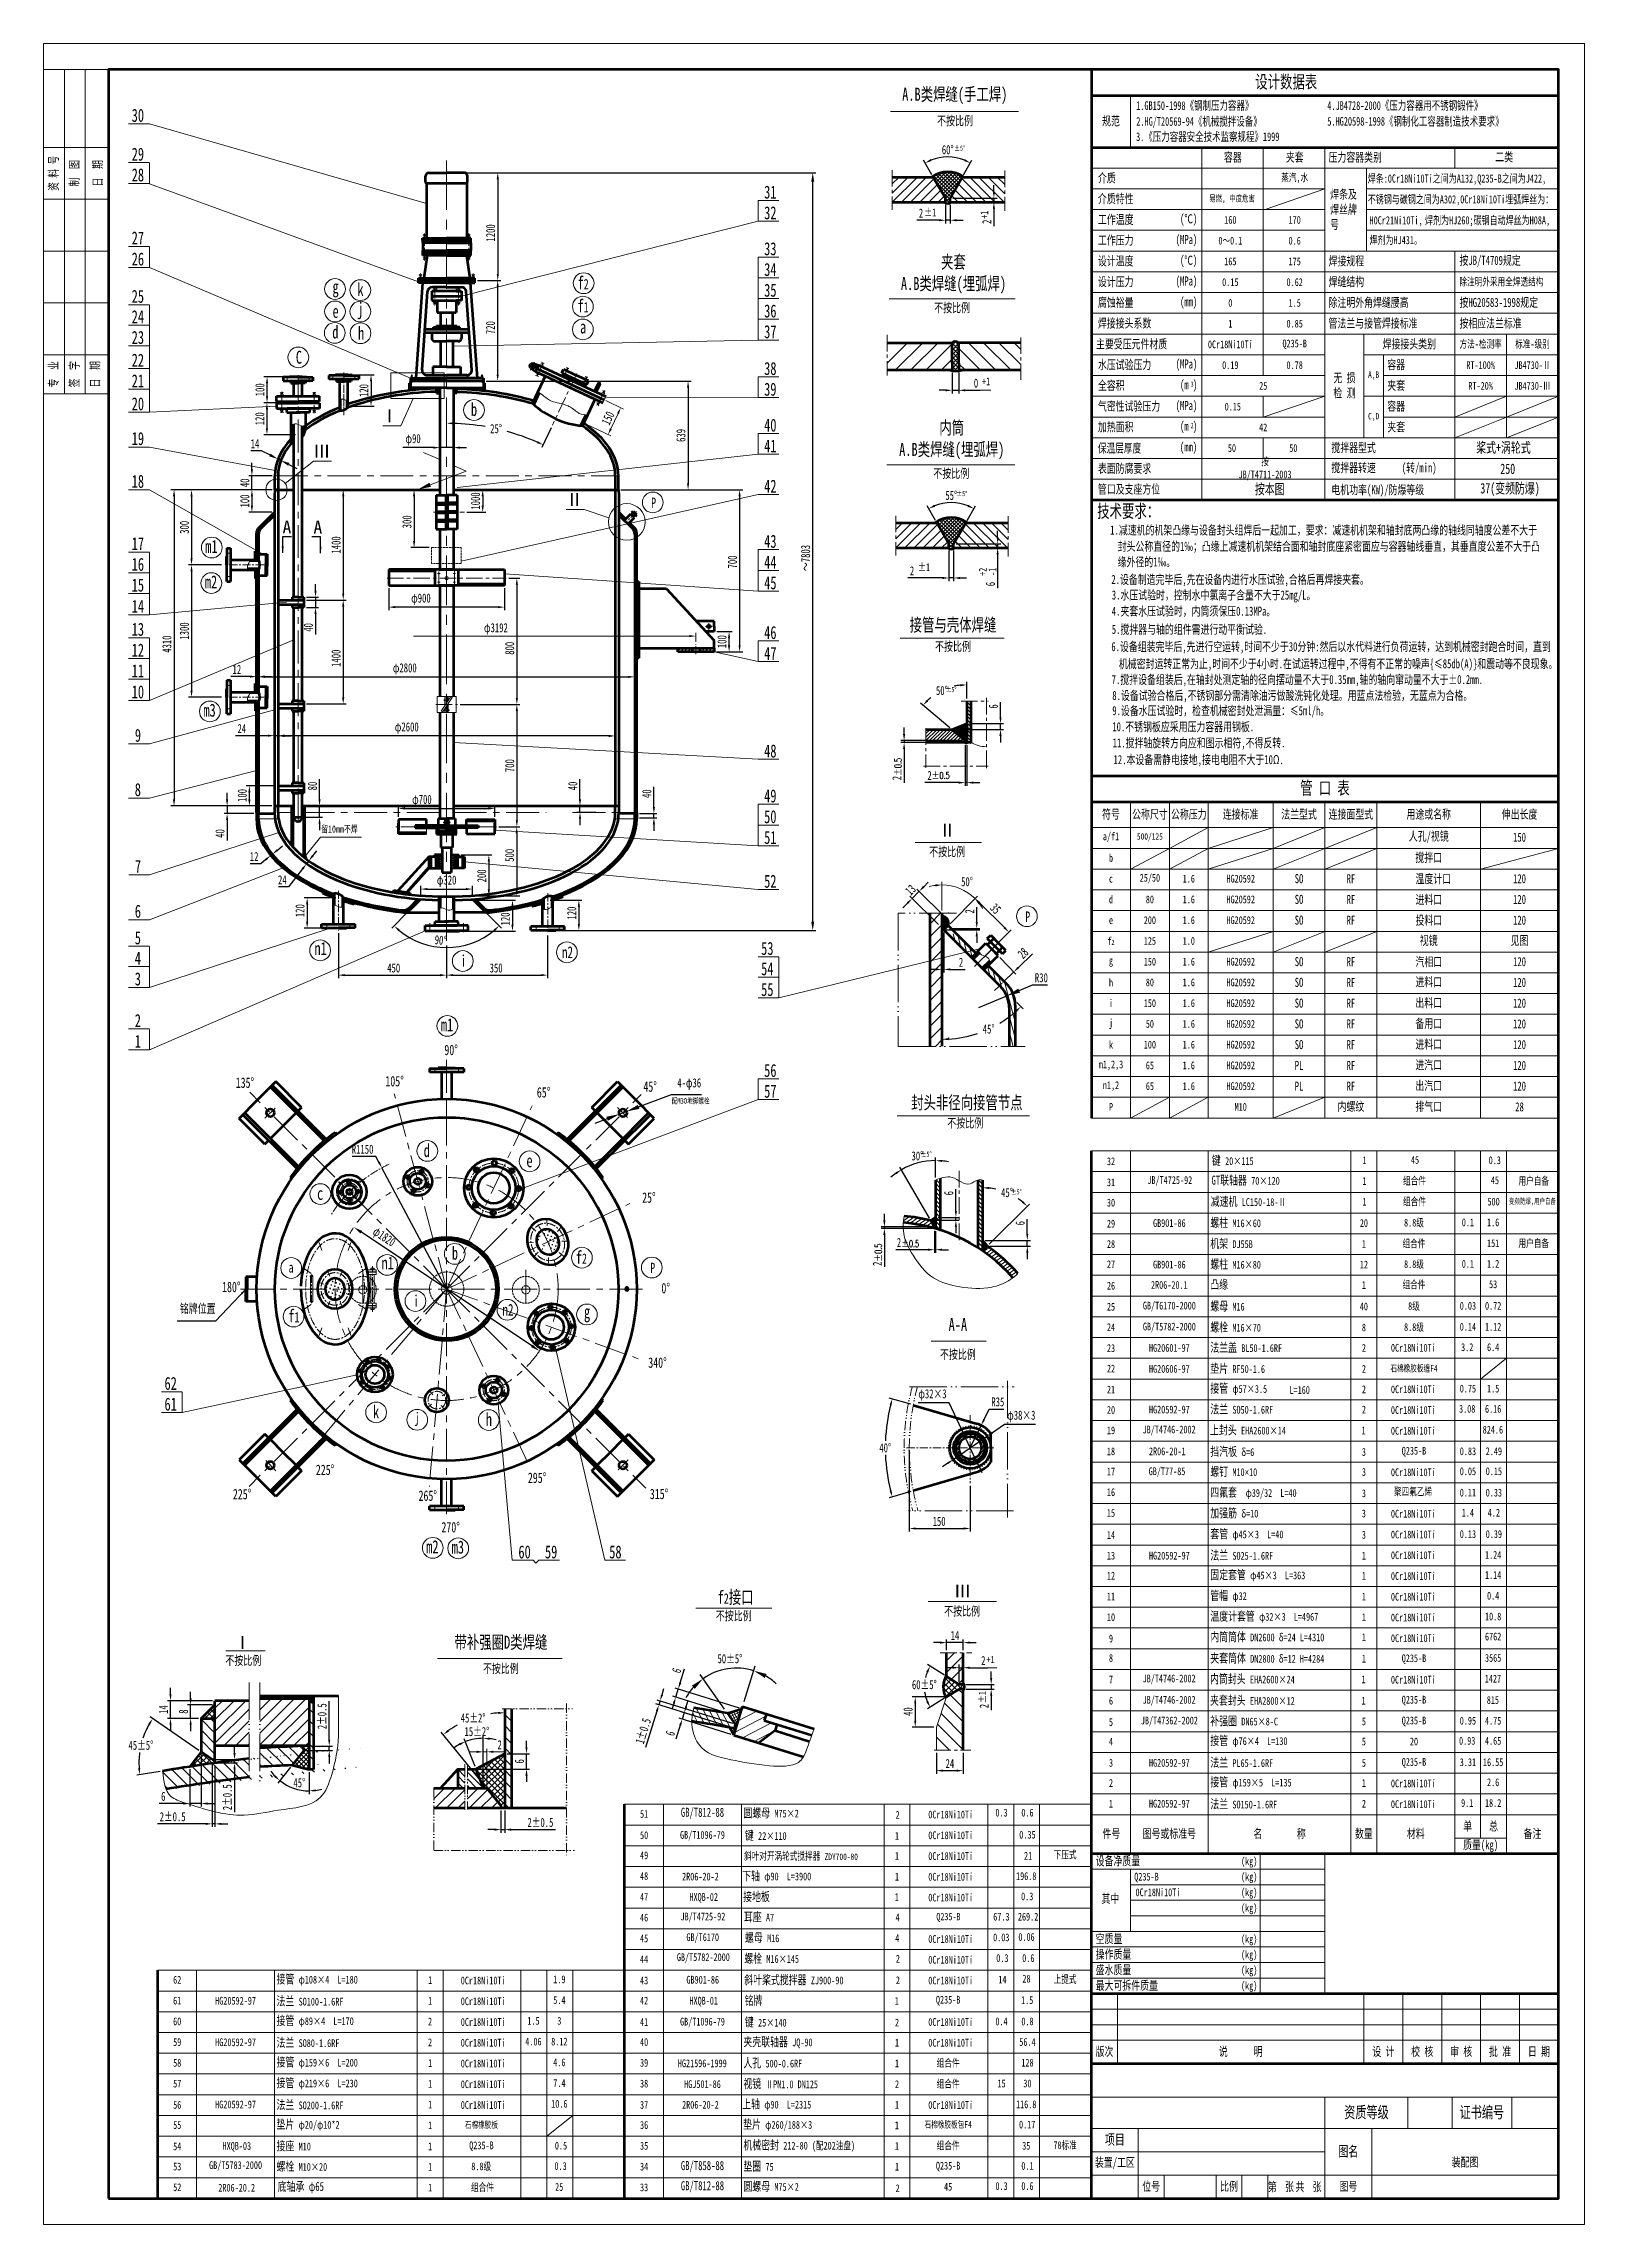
# Model space of a CAD drawing. Header units: millimetres. Extents: x 10132 to 16072, y 1336 to 9746.
import ezdxf

# ---------------------------------------------------------------- set-up
doc = ezdxf.new("R2010")
doc.units = ezdxf.units.MM
for name, pattern in [('ACAD_ISO02W100', [11, 8, -3]), ('ACAD_ISO05W100', [33, 24, -3, 0, -3, 0, -3]), ('ACAD_ISO12W100', [22.4, 12, -3, 0.7, -3, 0.7, -3]), ('CENTER', [50.8, 31.75, -6.35, 6.35, -6.35])]:
    doc.linetypes.add(name, pattern=pattern)
doc.layers.get('DEFPOINTS').update_dxf_attribs({"lineweight": 18})
for name, color, linetype, lineweight in [('双点划线', 5, 'ACAD_ISO05W100', 18), ('双点线', 7, 'ACAD_ISO12W100', 15), ('点划线', 1, 'CENTER', 15), ('粗实线', 4, 'Continuous', 70), ('细实线', 7, 'Continuous', 18), ('虚线', 2, 'ACAD_ISO02W100', 18)]:
    doc.layers.add(name, color=color, linetype=linetype, lineweight=lineweight)
doc.styles.get("Standard").update_dxf_attribs({"font": 'SIMFANG.TTF', "width": 0.7, "height": 35})
doc.dimstyles.new('新建', dxfattribs={"dimtxt": 40, "dimasz": 35, "dimexe": 12, "dimexo": 10, "dimgap": 10, "dimtad": 1, "dimtoh": 1, "dimdec": 4, "dimdsep": 46, "dimlunit": 6, "dimtxsty": 'Standard', "dimcen": 1, "dimadec": 0, "dimazin": 0, "dimtfac": 1, "dimtdec": 4, "dimtmove": 0, "dimatfit": 0, "dimfxl": 0, "dimtolj": 1, "dimtzin": 0, "dimarcsym": 0})
doc.dimstyles.new('机械', dxfattribs={"dimtxt": 60, "dimasz": 52, "dimexe": 15, "dimexo": 10, "dimgap": 10, "dimtad": 1, "dimtoh": 1, "dimdec": 4, "dimdsep": 46, "dimlunit": 6, "dimtxsty": 'Standard', "dimcen": 1, "dimadec": 0, "dimazin": 0, "dimtfac": 1, "dimtdec": 4, "dimtmove": 0, "dimatfit": 0, "dimfxl": 0, "dimtolj": 1, "dimtzin": 0, "dimarcsym": 0})
doc.dimstyles.new('机械标注', dxfattribs={"dimtxt": 35, "dimasz": 25, "dimexe": 12, "dimexo": 10, "dimgap": 10, "dimtad": 1, "dimdec": 1, "dimdsep": 46, "dimtxsty": 'Standard', "dimcen": 2.5, "dimadec": 0, "dimazin": 0, "dimtfac": 1, "dimtdec": 1, "dimtmove": 0, "dimatfit": 0, "dimfxl": 0, "dimarcsym": 0})
doc.dimstyles.new('角度', dxfattribs={"dimtxt": 60, "dimasz": 50, "dimexe": 20, "dimexo": 20, "dimgap": 20, "dimtad": 1, "dimtih": 1, "dimtoh": 1, "dimdsep": 46, "dimtxsty": 'Standard', "dimcen": 2.5, "dimadec": 0, "dimazin": 0, "dimtfac": 1, "dimtmove": 0, "dimatfit": 0, "dimfxl": 0, "dimarcsym": 0})
doc.dimstyles.new('角度标注', dxfattribs={"dimtxt": 35, "dimasz": 25, "dimexe": 12, "dimexo": 10, "dimgap": 10, "dimtad": 1, "dimtih": 1, "dimtoh": 1, "dimdec": 4, "dimdsep": 46, "dimlunit": 6, "dimtxsty": 'Standard', "dimcen": 1, "dimadec": 0, "dimazin": 0, "dimtfac": 1, "dimtdec": 4, "dimtmove": 0, "dimatfit": 0, "dimfxl": 0, "dimtolj": 1, "dimtzin": 0, "dimarcsym": 0})
pattern_1 = [(135, (-73.282, 498.51), (-22.45064, -22.45064), [])]

msp = doc.modelspace()

# ---------------------------------------------------------------- texts
at = {"layer": '细实线', "width": 0.7}
for s, height, p in [('1.GB150-1998《钢制压力容器》', 33.3333333, (14343.78153, 9490.4147)), ('4.JB4728-2000《压力容器用不锈钢锻件》', 33.3333333, (15080.75367, 9490.4147)), ('2.HG/T20569-94《机械搅拌设备》', 33.3333333, (14344.17042, 9429.30359)), ('5.HG20598-1998《钢制化工容器制造技术要求》', 33.3333333, (15080.75367, 9429.74695)), ('3.《压力容器安全技术监察规程》1999', 33.3333333, (14343.47239, 9370.3734)), ('焊条:0Cr18Ni10Ti之间为A132,Q235-B之间为J422,', 31.5, (15236.53679, 9209.93135)), ('不锈钢与碳钢之间为A302,0Cr18Ni10Ti埋弧焊丝为：', 31.5, (15236.53679, 9129.59866)), ('焊剂为HJ260;碳钢自动焊丝为H08A,', 31.5, (15457.47102, 9048.98455)), ('焊剂为HJ431。', 31.5, (15243.36484, 8972.69511)), ('H0Cr21Ni10Ti,', 31.5, (15243.48447, 9048.68693)), ('保温层厚度', 34, (14196.31168, 8168.78137)), ('电机功率(KW)/防爆等级', 35, (15096.31168, 8008.27582)), ('技术要求：', 50, (14193.71753, 7918.16025)), ('1.减速机的机架凸缘与设备封头组焊后一起加工，要求：减速机机架和轴封底两凸缘的轴线同轴度公差不大于', 35, (14243.82489, 7852.55543)), ('封头公称直径的1‰；凸缘上减速机机架结合面和轴封底座紧密面应与容器轴线垂直，其垂直度公差不大于凸', 35, (14272.50714, 7789.74209)), ('缘外径的1‰。', 35, (14272.50714, 7729.64631)), ('2.设备制造完毕后,先在设备内进行水压试验,合格后再焊接夹套。', 35, (14248.13932, 7662.13811)), ('4.夹套水压试验时，内筒须保压0.13MPa。', 35, (14249.75982, 7539.94439)), ('3.水压试验时，控制水中氯离子含量不大于25mg/L。', 35, (14249.75982, 7602.11544)), ('5.搅拌器与轴的组件需进行动平衡试验.', 35, (14249.75982, 7469.75629)), ('6.设备组装完毕后,先进行空运转,时间不少于30分钟:然后以水代料进行负荷运转，达到机械密封跑合时间，直到', 35, (14248.03188, 7403.09613)), ('机械密封运转正常为止,时间不少于4小时.在试运转过程中,不得有不正常的噪声{≤85db(A)}和震动等不良现象。', 35, (14277.08061, 7336.98523)), ('7.搅拌设备组装后,在轴封处测定轴的径向摆动量不大于0.35mm,轴的轴向窜动量不大于±0.2mm.', 35, (14249.34236, 7276.18393)), ('8.设备试验合格后,不锈钢部分需清除油污做酸洗钝化处理。用蓝点法检验，无蓝点为合格。', 35, (14251.77171, 7214.76152)), ('9.设备水压试验时，检查机械密封处泄漏量：≤5ml/h。', 35, (14251.77171, 7156.12252)), ('10.不锈钢板应采用压力容器用钢板.', 35, (14251.77171, 7094.14163)), ('11.搅拌轴旋转方向应和图示相符,不得反转.', 35, (14253.03046, 7031.90503)), ('12.本设备需静电接地,接电电阻不大于10Ω.', 35, (14256.52324, 6967.31582)), ('温度计口', 35, (15420.63004, 6507.84766)), ('进料口', 35, (15420.63004, 6427.84766)), ('投料口', 35, (15420.63004, 6347.84766)), ('汽相口', 35, (15420.63004, 6187.84766))]:
    msp.add_text(s, height=height, dxfattribs=at).set_placement(p)
at = {"layer": '细实线'}
for s, p in [('Ⅰ', (11431.29891, 8285.10372)), ('A', (11052.64369, 7856.80272)), ('A', (11171.88647, 7856.15024)), ('Ⅱ', (13581.49205, 6688.26006)), ('Ⅲ', (13640.26888, 3753.57974)), ('Ⅰ', (10864.78856, 3555.35964))]:
    msp.add_text(s, height=50, dxfattribs=at).set_placement(p)
at = {"layer": '细实线', "text_generation_flag": 2}
for s, p in [('Ⅲ', (11238.16475, 8149.00308)), ('Ⅱ', (12212.40574, 7962.63542))]:
    msp.add_text(s, height=50, rotation=360, dxfattribs=at).set_placement(p)
at = {"layer": '细实线'}
for s, insert, char_height, width, attachment_point in [('{\\f宋体|b0|i0|c134|p2;设计数据表}', (14803.00727, 9595.97026), 50, 780.4469992, 4), ('\\PA.B类焊缝(手工焊)', (13644.35526, 9585.68043), 50, 457.8732, 5), ('30', (10495.02571, 9468.99141), 50, 250.0766, 5), ('不按比例', (13645.39428, 9446.61035), 35.333333, 416.3687329, 5), ('{\\f宋体|b0|i0|c134|p2;规范}', (14246.69722, 9445.97026), 35, 149.9999998, 5), ('29', (10495.02571, 9319.24012), 50, 250.0766, 5), ('28', (10495.02571, 9239.24012), 50, 250.0766, 5), ('{\\f宋体|b0|i0|c134|p2;容器}', (14716.32091, 9305.97026), 35, 199.9999998, 5), ('{\\f宋体|b0|i0|c134|p2;夹套}', (14954.92506, 9305.97026), 35, 199.9999998, 5), ('{\\f宋体|b0|i0|c134|p2;压力容器类别}', (15085.44905, 9305.97026), 35, 486.2479995, 4), ('二类', (15728.33867, 9307.13043), 35, 381.5359996, 4), ('31', (12933.30111, 9173.0386), 50, 250.0766, 5), ('{\\f宋体|b0|i0|c134|p2;介质}', (14196.31168, 9225.97026), 35, 499.9999995, 4), ('{\\f宋体|b0|i0|c134|p2;介质特性}', (14196.31168, 9145.97026), 35, 499.9999995, 4), ('蒸汽,水', (14954.92506, 9225.97026), 30, 200, 5), ('焊条及\\P焊丝牌\\P号', (15091.6807, 9105.01496), 35, 486.2479995, 4), ('32', (12933.30111, 9093.0386), 50, 250.0766, 5), ('{\\f宋体|b0|i0|c134|p2;±1}', (13526.02347, 9094.91834), 30, 17.8672, 4), ('{\\f宋体|b0|i0|c134|p2;工作温度    }', (14196.31168, 9065.97026), 35, 499.9999995, 4), ('{\\f宋体|b0|i0|c134|p2;(℃)}', (14579.474, 9065.97026), 35, 137.7669999, 6), ('易燃, 中度危害', (14713.24121, 9145.97026), 25, 200, 5), ('27', (10495.02571, 8996.43068), 50, 250.0766, 5), ('{\\f宋体|b0|i0|c134|p2;工作压力    }', (14196.31168, 8985.97026), 35, 499.9999995, 4), ('{\\f宋体|b0|i0|c134|p2;(MPa)}', (14579.474, 8985.97026), 35, 137.7669999, 6), ('0～0.1', (14706.81874, 8985.97026), 30, 200, 5), ('160', (14706.81874, 9065.97026), 30, 200, 5), ('0.6', (14954.92506, 8985.97026), 30, 200, 5), ('170', (14954.92506, 9065.97026), 30, 200, 5), ('26', (10495.02571, 8914.88899), 50, 250.0766, 5), ('33', (12933.30111, 8954.55434), 50, 250.0766, 5), ('夹套\\PA.B类焊缝(埋弧焊)', (13639.46608, 8855.64538), 50, 457.8731995, 5), ('{\\f宋体|b0|i0|c134|p2;设计温度    }', (14196.31168, 8905.97026), 35, 499.9999995, 4), ('{\\f宋体|b0|i0|c134|p2;(℃)}', (14579.474, 8905.97026), 35, 137.7669999, 6), ('165', (14706.81874, 8905.97026), 30, 200, 5), ('175', (14954.92506, 8905.97026), 30, 200, 5), ('{\\f宋体|b0|i0|c134|p2;焊接规程}', (15085.44905, 8905.97026), 35, 486.2479995, 4), ('{\\f宋体|b0|i0|c134|p2;按}JB/T4709{\\f宋体|b0|i0|c134|p2;规定}', (15590.16078, 8905.97026), 35, 381.5359996, 4), ('{\\H1.25x;f}2', (12211.59664, 8823.48299), 40, 251.1858, 5), ('34', (12933.30111, 8874.55434), 50, 250.0766, 5), ('{\\f宋体|b0|i0|c134|p2;设计压力   }', (14196.31168, 8825.97026), 35, 499.9999995, 4), ('{\\f宋体|b0|i0|c134|p2;(MPa)}', (14579.474, 8825.97026), 35, 137.7669999, 6), ('0.15', (14706.81874, 8825.97026), 30, 200, 5), ('0.62', (14954.92506, 8825.97026), 30, 200, 5), ('{\\f宋体|b0|i0|c134|p2;焊缝结构}', (15085.44905, 8825.97026), 35, 486.2479995, 4), ('{\\f宋体|b0|i0|c134|p2;除注明外采用全焊透结构}', (15590.16078, 8825.97026), 30, 381.5359996, 4), ('25', (10495.02571, 8771.11231), 50, 250.0766, 5), ('g', (11257.32186, 8799.91406), 50, 664.413866, 5), ('j', (11353.3637, 8715.20148), 50, 251.1858, 5), ('k', (11353.3637, 8797.86512), 50, 251.1858, 5), ('f{\\H0.8x;1}', (12211.41741, 8734.33439), 50, 251.1858, 5), ('35', (12933.30111, 8794.55434), 50, 250.0766, 5), ('不按比例', (13634.19064, 8725.58625), 35.333333, 416.3687329, 5), ('{\\f宋体|b0|i0|c134|p2;腐蚀裕量}', (14196.31168, 8745.97026), 35, 499.9999995, 4), ('{\\f宋体|b0|i0|c134|p2;(mm)}', (14579.474, 8745.97026), 35, 137.7669999, 6), ('0', (14706.81874, 8745.97026), 30, 199.9999998, 5), ('1.5', (14954.92506, 8745.97026), 30, 199.9999998, 5), ('{\\f宋体|b0|i0|c134|p2;除注明外角焊缝腰高}', (15085.44905, 8745.97026), 35, 486.2479995, 4), ('按HG20583-1998规定', (15590.16078, 8745.97026), 35, 381.5359996, 4), ('24', (10495.02571, 8692.65401), 50, 250.0766, 5), ('e', (11257.32186, 8713.23771), 50, 664.413866, 5), ('a', (12211.68257, 8652.97818), 50, 664.4139, 5), ('36', (12933.30111, 8714.55434), 50, 250.0766, 5), ('{\\f宋体|b0|i0|c134|p2;焊接接头系数}', (14196.31168, 8665.97026), 35, 499.9999995, 4), ('1', (14706.81874, 8665.97026), 30, 199.9999998, 5), ('0.85', (14954.92506, 8665.97026), 30, 199.9999998, 5), ('{\\f宋体|b0|i0|c134|p2;管法兰与接管焊接标准}', (15085.44905, 8665.97026), 35, 486.2479995, 4), ('{\\f宋体|b0|i0|c134|p2;按相应法兰标准}', (15590.16078, 8665.97026), 35, 381.5359996, 4), ('23', (10495.02571, 8612.65401), 50, 250.0766, 5), ('d', (11256.33015, 8633.38976), 50, 240.0753, 5), ('h', (11355.54807, 8629.36807), 50, 664.413866, 5), ('37', (12933.30111, 8634.55434), 50, 250.0766, 5), ('主要受压元件材质', (14189.05147, 8585.97026), 35, 499.9999995, 4), ('0Cr18Ni10Ti', (14706.81874, 8585.97026), 30, 200, 5), ('Q235-B', (14954.92506, 8585.97026), 30, 199.9999998, 5), ('焊接接头类别', (15396.69722, 8585.97026), 35, 349.9999997, 5), ('方法-检测率', (15671.69722, 8585.97026), 30, 199.9999998, 5), ('标准-级别', (15871.69722, 8585.97026), 30, 199.9999998, 5), ('22', (10495.02571, 8525.30444), 50, 250.0766, 5), ('C', (11115.82111, 8536.17801), 50, 664.413866, 5), ('38', (12933.30111, 8492.7036), 50, 250.0766, 5), ('{\\f宋体|b0|i0|c134|p2;水压试验压力}', (14196.31168, 8505.97026), 35, 499.9999995, 4), ('{\\f宋体|b0|i0|c134|p2;(MPa)}', (14579.474, 8505.97026), 35, 137.7669999, 6), ('0.19', (14706.81874, 8505.97026), 30, 200, 5), ('0.78', (14954.92506, 8505.97026), 30, 200, 5), ('容器', (15312.03065, 8505.97026), 35, 259.6669997, 4), ('RT-100%', (15671.69722, 8505.97026), 30, 199.9999998, 5), ('JB4730-Ⅱ', (15871.69722, 8505.97026), 30, 199.9999998, 5), ('21', (10495.02571, 8445.30444), 50, 250.0766, 5), ('39', (12933.30111, 8412.7036), 50, 250.0766, 5), ('{\\f宋体|b0|i0|c134|p2;+1}', (13749.34134, 8443.55862), 30, 17.8672, 4), ('全容积', (14196.31168, 8425.97026), 35, 499.9999995, 4), ('{\\f宋体|b0|i0|c134|p2;(m )}', (14579.474, 8425.97026), 35, 137.7669999, 6), ('3', (14559.65237, 8432.71021), 20, 21.239, 5), ('25', (14833.66932, 8425.97026), 30, 399.9999996, 5), ('无 损\\P检 测', (15146.69722, 8425.97026), 35, 149.9999998, 5), ('A,B', (15259.19722, 8465.97026), 25, 74.9999999, 5), ('夹套', (15312.03065, 8425.97026), 35, 259.6669997, 4), ('RT-20%', (15671.69722, 8425.97026), 30, 199.9999998, 5), ('JB4730-Ⅲ', (15871.69722, 8425.97026), 30, 199.9999998, 5), ('20', (10495.02571, 8356.41317), 50, 250.0766, 5), ('b', (11791.10474, 8334.46729), 50, 251.1858, 5), ('{\\f宋体|b0|i0|c134|p2;气密性试验压力}', (14196.31168, 8345.97026), 35, 499.9999995, 4), ('{\\f宋体|b0|i0|c134|p2;(MPa)}', (14579.474, 8345.97026), 35, 137.7669999, 6), ('0.15', (14716.32091, 8345.97026), 30, 200, 5), ('容器', (15312.03065, 8345.97026), 35, 259.6669997, 4), ('19', (10495.02571, 8222.53161), 50, 250.0766, 5), ('40', (12933.30111, 8274.23014), 50, 250.0766, 5), ('内筒\\PA.B类焊缝(埋弧焊)', (13632.72464, 8216.16879), 50, 457.8731995, 5), ('{\\f宋体|b0|i0|c134|p2;加热面积}', (14196.31168, 8265.97026), 35, 499.9999995, 4), ('{\\f宋体|b0|i0|c134|p2;(m )}', (14579.474, 8265.97026), 35, 137.7669999, 6), ('2', (14559.65237, 8272.71021), 20, 21.239, 5), ('42', (14833.42731, 8265.97026), 30, 199.9999998, 5), ('C,D', (15259.19722, 8305.97026), 25, 74.9999999, 5), ('夹套', (15312.03065, 8265.97026), 35, 259.6669997, 4), ('41', (12933.30111, 8194.23014), 50, 250.0766, 5), ('{\\f宋体|b0|i0|c134|p2;(mm)}', (14578.86162, 8185.97026), 35, 137.7669999, 6), ('50', (14713.08092, 8185.97026), 30, 200, 5), ('50', (14949.59791, 8185.97026), 30, 200, 5), ('搅拌器型式', (15096.31168, 8185.97026), 35, 499.9999995, 4), ('桨式+涡轮式', (15654.80328, 8185.97026), 40, 399.9999996, 4), ('18', (10495.02571, 8057.50533), 50, 250.0766, 5), ('不按比例', (13630.92501, 8086.5877), 35.333333, 416.3687329, 5), ('{\\f宋体|b0|i0|c134|p2;表面防腐要求}', (14196.31168, 8105.97026), 35, 499.9999995, 4), ('按JB/T4711-2003', (14840.65662, 8105.97026), 30, 199.9999998, 5), ('搅拌器转速      (转/{\\fSimSun|b0|i0|c0|p2;min)}', (15096.31168, 8105.97026), 35, 499.9999995, 4), ('250', (15747.71439, 8105.97026), 40, 399.9999996, 4), ('P', (12483.39142, 7975.0565), 40, 251.1858, 5), ('42', (12933.30111, 8039.12854), 50, 250.0766, 5), ('管口及支座方位', (14196.31168, 8025.97026), 35, 499.9999995, 4), ('按本图', (14801.23692, 8025.97026), 40, 399.9999996, 4), ('37(变频防爆)', (15670.67352, 8025.97026), 40, 399.9999996, 4), ('17', (10495.02571, 7817.58239), 50, 250.0766, 5), ('m1', (10778.66405, 7807.0303), 50, 664.4139, 5), ('43', (12933.30111, 7826.27136), 50, 250.0766, 5), ('16', (10495.02571, 7737.58239), 50, 250.0766, 5), ('44', (12933.30111, 7746.13016), 50, 250.0766, 5), ('{\\f宋体|b0|i0|c134|p2;±1}', (13502.16831, 7727.16082), 30, 17.8672, 4), ('15', (10495.02571, 7657.58239), 50, 250.0766, 5), ('m2', (10776.95445, 7670.03043), 50, 664.4139, 5), ('45', (12933.30111, 7666.13016), 50, 250.0766, 5), ('14', (10495.02571, 7576.04069), 50, 250.0766, 5), ('13', (10495.02571, 7487.0661), 50, 250.0766, 5), ('46', (12933.30111, 7474.40377), 50, 250.0766, 5), ('接管与壳体焊缝', (13637.62728, 7501.41212), 50, 386.3419329, 5), ('12', (10495.02571, 7407.0661), 50, 250.0766, 5), ('47', (12933.30111, 7394.40377), 50, 250.0766, 5), ('不按比例', (13637.5189, 7419.62892), 35.333333, 416.3687329, 5), ('11', (10495.02571, 7327.0661), 50, 250.0766, 5), ('10', (10495.02571, 7245.5244), 50, 250.0766, 5), ('m3', (10771.31481, 7175.03566), 50, 664.4139, 5), ('9', (10495.23656, 7077.95779), 50, 250.0766, 5), ('48', (12933.30111, 7017.69759), 50, 250.0766, 5), ('管 口 表', (15071.69722, 6872.45836), 50, 1799.9999982, 5), ('8', (10495.02571, 6868.75936), 50, 250.0766, 5), ('49', (12933.30111, 6844.33912), 50, 250.0766, 5), ('{\\H1.08x;留10mm不焊}', (11201.4798, 6730.4347), 25, 163.715416, 1), ('50', (12933.30111, 6764.19792), 50, 250.0766, 5), ('符号', (14246.69722, 6772.45836), 35, 149.9999998, 5), ('公称尺寸', (14396.69722, 6772.45836), 35, 149.9999998, 5), ('公称压力', (14546.69722, 6772.45836), 35, 149.9999998, 5), ('连接标准', (14746.69722, 6772.45836), 35, 249.9999998, 5), ('法兰型式', (14971.69722, 6772.45836), 35, 199.9999998, 5), ('连接面型式', (15171.69722, 6772.45836), 35, 199.9999998, 5), ('用途或名称', (15471.69722, 6772.45836), 35, 399.9999996, 5), ('伸出长度', (15821.69722, 6772.45836), 35, 199.9999998, 5), ('51', (12933.30111, 6684.19792), 50, 250.0766, 5), ('不按比例', (13615.06855, 6627.81393), 35.333333, 416.3687329, 5), ('{\\H1x;a/f1}', (14246.69722, 6685.44488), 30, 149.9999998, 5), ('500/125', (14396.69722, 6685.44488), 25, 149.9999998, 5), ('人孔/视镜', (15471.69722, 6685.44488), 35, 199.9999998, 5), ('150', (15821.69722, 6685.44488), 35, 199.9999998, 5), ('7', (10495.56876, 6573.16493), 50, 250.0766, 5), ('b', (14246.69722, 6605.44488), 30, 149.9999998, 5), ('搅拌口', (15471.69722, 6605.44488), 35, 199.9999998, 5), ('52', (12933.30111, 6515.29652), 50, 250.0766, 5), ('c', (14246.69722, 6525.44488), 30, 149.9999998, 5), ('25/50', (14396.69722, 6525.44488), 30, 149.9999998, 5), ('1.6', (14546.69722, 6525.44488), 30, 149.9999998, 5), ('HG20592', (14746.69722, 6525.44488), 30, 149.9999998, 5), ('SO', (14971.69722, 6525.44488), 35, 199.9999998, 5), ('RF', (15171.69722, 6525.44488), 35, 199.9999998, 5), ('120', (15821.69722, 6525.44488), 35, 199.9999998, 5), ('6', (10495.02571, 6399.841), 50, 250.0766, 5), ('P', (13925.77641, 6379.163), 40, 251.1858, 5), ('d', (14246.69722, 6445.44488), 30, 149.9999998, 5), ('80', (14396.69722, 6445.44488), 30, 149.9999998, 5), ('1.6', (14546.69722, 6445.44488), 30, 149.9999998, 5), ('HG20592', (14746.69722, 6445.44488), 30, 149.9999998, 5), ('SO', (14971.69722, 6445.44488), 35, 199.9999998, 5), ('RF', (15171.69722, 6445.44488), 35, 199.9999998, 5), ('120', (15821.69722, 6445.44488), 35, 199.9999998, 5), ('5', (10495.02571, 6297.21966), 50, 250.0766, 5), ('e', (14246.69722, 6365.44488), 30, 149.9999998, 5), ('200', (14396.69722, 6365.44488), 30, 149.9999998, 5), ('1.6', (14546.69722, 6365.44488), 30, 149.9999998, 5), ('HG20592', (14746.69722, 6365.44488), 30, 149.9999998, 5), ('SO', (14971.69722, 6365.44488), 35, 199.9999998, 5), ('RF', (15171.69722, 6365.44488), 35, 199.9999998, 5), ('视镜', (15471.69722, 6285.44488), 35, 199.9999998, 5), ('见图', (15821.69722, 6285.44488), 35, 199.9999998, 5), ('120', (15821.69722, 6365.44488), 35, 199.9999998, 5), ('4', (10495.02571, 6218.76135), 50, 250.0766, 5), ('n1', (11199.56475, 6256.82141), 50, 664.4139, 5), ('i', (11750.00379, 6208.36987), 45, 664.4139, 5), ('n2', (12151.2634, 6241.91921), 45, 664.4139, 5), ('53', (12921.66377, 6256.28487), 50, 250.0766, 5), ('f{\\H0.6667x;2}', (14246.69722, 6285.44488), 30, 149.9999998, 5), ('125', (14396.69722, 6285.44488), 30, 149.9999998, 5), ('1.0', (14546.69722, 6285.44488), 30, 149.9999998, 5), ('SO', (14971.69722, 6205.44488), 35, 199.9999998, 5), ('3', (10495.02571, 6138.76135), 50, 250.0766, 5), ('54', (12921.66377, 6177.82656), 50, 250.0766, 5), ('g', (14246.69722, 6205.44488), 30, 149.9999998, 5), ('h', (14246.69722, 6125.44488), 30, 149.9999998, 5), ('150', (14396.69722, 6205.44488), 30, 149.9999998, 5), ('80', (14396.69722, 6125.44488), 30, 149.9999998, 5), ('1.6', (14546.69722, 6205.44488), 30, 149.9999998, 5), ('1.6', (14546.69722, 6125.44488), 30, 149.9999998, 5), ('HG20592', (14746.69722, 6205.44488), 30, 149.9999998, 5), ('HG20592', (14746.69722, 6125.44488), 30, 149.9999998, 5), ('SO', (14971.69722, 6125.44488), 35, 199.9999998, 5), ('RF', (15171.69722, 6205.44488), 35, 199.9999998, 5), ('RF', (15171.69722, 6125.44488), 35, 199.9999998, 5), ('进料口', (15471.69722, 6125.44488), 35, 199.9999998, 5), ('120', (15821.69722, 6205.44488), 35, 199.9999998, 5), ('120', (15821.69722, 6125.44488), 35, 199.9999998, 5), ('55', (12921.66377, 6097.82656), 50, 250.0766, 5), ('i{\\H0.6667x;}', (14246.69722, 6045.44488), 30, 149.9999998, 5), ('150', (14396.69722, 6045.44488), 30, 149.9999998, 5), ('1.6', (14546.69722, 6045.44488), 30, 149.9999998, 5), ('HG20592', (14746.69722, 6045.44488), 30, 149.9999998, 5), ('SO', (14971.69722, 6045.44488), 35, 199.9999998, 5), ('RF', (15171.69722, 6045.44488), 35, 199.9999998, 5), ('出料口', (15471.69722, 6045.44488), 35, 199.9999998, 5), ('120', (15821.69722, 6045.44488), 35, 199.9999998, 5), ('2', (10495.02571, 5978.39841), 50, 250.0766, 5), ('m1', (11686.8763, 5962.07361), 50, 664.4139, 5), ('j', (14246.69722, 5965.44488), 30, 149.9999998, 5), ('50', (14396.69722, 5965.44488), 30, 149.9999998, 5), ('1.6', (14546.69722, 5965.44488), 30, 149.9999998, 5), ('HG20592', (14746.69722, 5965.44488), 30, 149.9999998, 5), ('SO', (14971.69722, 5965.44488), 35, 199.9999998, 5), ('RF', (15171.69722, 5965.44488), 35, 199.9999998, 5), ('备用口', (15471.69722, 5965.44488), 35, 199.9999998, 5), ('120', (15821.69722, 5965.44488), 35, 199.9999998, 5), ('1', (10495.02571, 5898.39841), 50, 250.0766, 5), ('k{\\H0.6667x;}', (14246.69722, 5885.44488), 30, 149.9999998, 5), ('100', (14396.69722, 5885.44488), 30, 149.9999998, 5), ('1.6', (14546.69722, 5885.44488), 30, 149.9999998, 5), ('HG20592', (14746.69722, 5885.44488), 30, 149.9999998, 5), ('SO', (14971.69722, 5885.44488), 35, 199.9999998, 5), ('RF', (15171.69722, 5885.44488), 35, 199.9999998, 5), ('进料口', (15471.69722, 5885.44488), 35, 199.9999998, 5), ('120', (15821.69722, 5885.44488), 35, 199.9999998, 5), ('90%%d', (11702.79553, 5864.84495), 40, 380.9552, 5), ('56', (12933.30111, 5785.52766), 50, 250.0766, 5), ('m1,2,3', (14246.69722, 5805.44488), 30, 149.9999998, 5), ('65', (14396.69722, 5805.44488), 30, 149.9999998, 5), ('1.6', (14546.69722, 5805.44488), 30, 149.9999998, 5), ('HG20592', (14746.69722, 5805.44488), 30, 149.9999998, 5), ('PL', (14971.69722, 5805.44488), 35, 199.9999998, 5), ('RF', (15171.69722, 5805.44488), 35, 199.9999998, 5), ('进汽口', (15471.69722, 5805.44488), 35, 199.9999998, 5), ('120', (15821.69722, 5805.44488), 35, 199.9999998, 5), ('135%%d', (10907.85433, 5738.45324), 40, 380.9552, 5), ('105%%d', (11484.87399, 5744.38811), 40, 380.9552, 5), ('65%%d', (12059.20928, 5701.40913), 40, 380.9552, 5), ('45%%d', (12470.07068, 5723.46702), 40, 380.9552, 5), ('57', (12933.30111, 5705.52766), 50, 250.0766, 5), ('n1,2', (14246.69722, 5725.44488), 30, 149.9999998, 5), ('65', (14396.69722, 5725.44488), 30, 149.9999998, 5), ('1.6', (14546.69722, 5725.44488), 30, 149.9999998, 5), ('HG20592', (14746.69722, 5725.44488), 30, 149.9999998, 5), ('PL', (14971.69722, 5725.44488), 35, 199.9999998, 5), ('RF', (15171.69722, 5725.44488), 35, 199.9999998, 5), ('出汽口', (15471.69722, 5725.44488), 35, 199.9999998, 5), ('120', (15821.69722, 5725.44488), 35, 199.9999998, 5), ('{\\H0.88x;配M30地脚螺栓}', (12553.10929, 5679.94474), 25, 146.4802458, 1), ('封头非径向接管节点', (13690.89354, 5659.25841), 50, 606.2891327, 5), ('P', (14246.69722, 5645.44488), 30, 149.9999998, 5), ('M10 ', (14746.79859, 5645.44488), 30, 149.9999998, 5), ('内螺纹', (15171.69722, 5645.44488), 35, 199.9999998, 5), ('排气口', (15471.69722, 5645.44488), 35, 199.9999998, 5), ('28', (15821.69722, 5645.44488), 35, 199.9999998, 5), ('不按比例', (13684.90874, 5581.47473), 35.333333, 416.3687329, 5), ('d', (11608.78393, 5476.68296), 50, 251.1858, 5), ('e', (12004.78461, 5437.54895), 50, 251.1858, 5), ('{\\fSimSun|b0|i0|c134|p2;32}', (14246.69721, 5435.56637), 30, 150, 5), ('GT联轴器 {\\H0.8571x;70×120}', (14634.36768, 5360.89336), 35, 550, 4), ('键 {\\H0.8571x;20×115}', (14635.72843, 5437.05113), 35, 550, 4), ('{\\fSimSun|b0|i0|c134|p2;1}', (15224.07707, 5439.7236), 30, 150, 5), ('{\\f宋体|b0|i0|c134|p2;45}', (15418.81219, 5440.99644), 30, 150, 5), ('{\\f宋体|b0|i0|c134|p2;0.3}', (15726.20017, 5439.70025), 30, 150, 5), ('c', (11197.83442, 5311.3503), 50, 251.1858, 5), ('25%%d', (12465.13927, 5295.47913), 40, 380.9552, 5), ('{\\fSimSun|b0|i0|c134|p2;31}', (14246.69721, 5354.66616), 30, 150, 5), ('{\\fSimSun|b0|i0|c134|p2;JB/T4725-92}', (14473.40234, 5359.7236), 30, 300, 5), ('减速机 {\\H0.8571x;LC150-18-Ⅱ}', (14631.25492, 5279.1), 35, 550, 4), ('{\\fSimSun|b0|i0|c134|p2;1}', (15224.07707, 5359.7236), 30, 150, 5), ('{\\f宋体|b0|i0|c134|p2;组合件}', (15416.51432, 5359.1), 30, 150, 5), ('{\\f宋体|b0|i0|c134|p2;组合件}', (15416.51432, 5279.1), 30, 150, 5), ('{\\fSimSun|b0|i0|c134|p2;45}', (15727.01134, 5362.37271), 30, 150, 5), ('用户自备', (15876.3739, 5358.1266), 30, 150, 5), ('{\\fSimSun|b0|i0|c134|p2;30}', (14246.69721, 5275.946), 30, 150, 5), ('螺柱 {\\H0.8571x;M16×60}', (14629.50179, 5197.36687), 35, 550, 4), ('{\\fSimSun|b0|i0|c134|p2;1}', (15224.07707, 5279.7236), 30, 150, 5), ('{\\f宋体|b0|i0|c134|p2;8.8级}', (15414.76119, 5197.36687), 30, 150, 5), ('{\\f宋体|b0|i0|c134|p2;0.1}', (15622.76615, 5200.01598), 30, 150, 5), ('{\\fSimSun|b0|i0|c134|p2;1.6}', (15719.97353, 5200.01598), 30, 150, 5), ('{\\fSimSun|b0|i0|c134|p2;500}', (15721.72665, 5280.04621), 30, 150, 5), ('变频防爆,用户自备', (15871.62414, 5279.02887), 21.6, 180, 5), ('{\\fSimSun|b0|i0|c134|p2;29}', (14246.69721, 5195.04575), 30, 150, 5), ('{\\fSimSun|b0|i0|c134|p2;28}', (14246.69721, 5116.3256), 30, 150, 5), ('{\\fSimSun|b0|i0|c134|p2;GB901-86}', (14471.69721, 5197.36687), 30, 150, 5), ('机架 {\\H0.8571x;DJ55B}', (14629.50179, 5116.98723), 35, 550, 4), ('{\\fSimSun|b0|i0|c134|p2;20}', (15221.69721, 5197.36687), 30, 150, 5), ('{\\f宋体|b0|i0|c134|p2;1}', (15221.69721, 5116.98723), 30, 150, 5), ('{\\f宋体|b0|i0|c134|p2;组合件}', (15414.76119, 5116.98723), 30, 150, 5), ('{\\fSimSun|b0|i0|c134|p2;151}', (15719.97353, 5119.63634), 30, 150, 5), ('用户自备', (15876.3739, 5118.1266), 30, 150, 5), ('n1', (11457.99782, 5043.6533), 50, 664.4139, 5), ('b', (11717.52788, 5081.0847), 50, 251.1858, 5), ('{\\H1.25x;f}2', (12204.90028, 5065.28628), 40, 251.1858, 5), ('{\\f宋体|b0|i0|c134|p2;27}', (14246.69721, 5038.64667), 30, 150, 5), ('{\\fSimSun|b0|i0|c134|p2;GB901-86}', (14471.69721, 5037.36687), 30, 150, 5), ('螺柱 {\\H0.8571x;M16×80}', (14629.50179, 5037.36687), 35, 550, 4), ('{\\fSimSun|b0|i0|c134|p2;12}', (15221.69721, 5037.36687), 30, 150, 5), ('{\\f宋体|b0|i0|c134|p2;8.8级}', (15414.76119, 5037.36687), 30, 150, 5), ('{\\f宋体|b0|i0|c134|p2;0.1}', (15622.76615, 5040.01598), 30, 150, 5), ('{\\f宋体|b0|i0|c134|p2;1.2}', (15719.97353, 5040.01598), 30, 150, 5), ('180%%d', (10855.20951, 4950.72171), 40, 380.9552, 5), ('a', (11085.62813, 5026.22593), 40, 251.1858, 5), ('P', (12479.75068, 5024.49446), 40, 251.1858, 5), ('0%%d', (12529.99938, 4946.22219), 40, 380.9552, 5), ('{\\f宋体|b0|i0|c134|p2;26}', (14246.69721, 4955.56637), 30, 150, 5), ('2R06-20.1', (14471.69721, 4958.64667), 30, 150, 5), ('{\\f宋体|b0|i0|c134|p2;凸缘}', (14629.50179, 4958.64667), 35, 550, 4), ('{\\f宋体|b0|i0|c134|p2;1}', (15221.69721, 4958.64667), 30, 150, 5), ('{\\f宋体|b0|i0|c134|p2;组合件}', (15414.76119, 4958.64667), 30, 150, 5), ('{\\fSimSun|b0|i0|c134|p2;53}', (15719.97353, 4961.29579), 30, 150, 5), ('铭牌位置', (10657.20975, 4886.02834), 35, 150.049662, 1), ('i', (11567.43228, 4896.97615), 45, 664.4139, 5), ('n2', (11921.80541, 4863.17588), 45, 664.4139, 5), ('{\\f宋体|b0|i0|c134|p2;25}', (14246.69721, 4874.66616), 30, 150, 5), ('{\\f宋体|b0|i0|c134|p2;GB/T6170-2000}', (14471.69721, 4875.56637), 30, 150, 5), ('螺母 {\\H0.8571x;M16}', (14629.50179, 4875.56637), 35, 550, 4), ('{\\fSimSun|b0|i0|c134|p2;40}', (15221.69721, 4875.56637), 30, 150, 5), ('{\\f宋体|b0|i0|c134|p2;8级}', (15414.76119, 4875.56637), 30, 150, 5), ('{\\f宋体|b0|i0|c134|p2;0.03}', (15622.76615, 4878.21548), 30, 150, 5), ('{\\fSimSun|b0|i0|c134|p2;0.72}', (15719.97353, 4878.21548), 30, 150, 5), ('f{\\H0.8x;1}', (11096.26651, 4839.10023), 50, 251.1858, 5), ('g', (12226.90537, 4847.56892), 50, 251.1858, 5), ('A-A', (13656.40551, 4806.0837), 50, 256.4285331, 5), ('{\\f宋体|b0|i0|c134|p2;24}', (14246.69721, 4795.946), 30, 150, 5), ('{\\f宋体|b0|i0|c134|p2;GB/T5782-2000}', (14471.69721, 4794.66616), 30, 150, 5), ('螺栓 {\\H0.8571x;M16×70}', (14629.50179, 4794.66616), 35, 550, 4), ('{\\fSimSun|b0|i0|c134|p2;8}', (15221.69721, 4794.66616), 30, 150, 5), ('{\\f宋体|b0|i0|c134|p2;8.8级}', (15414.76119, 4794.66616), 30, 150, 5), ('{\\f宋体|b0|i0|c134|p2;0.14}', (15622.76615, 4797.31527), 30, 150, 5), ('{\\fSimSun|b0|i0|c134|p2;1.12}', (15719.97353, 4797.31527), 30, 150, 5), ('不按比例', (13656.29713, 4689.25759), 35.333333, 416.3687329, 5), ('{\\f宋体|b0|i0|c134|p2;23}', (14246.69721, 4715.04575), 30, 150, 5), ('{\\f宋体|b0|i0|c134|p2;HG20601-97}', (14471.69721, 4715.946), 30, 150, 5), ('法兰盖 {\\H0.8571x;BL50-1.6RF}', (14629.50179, 4715.946), 35, 550, 4), ('{\\fSimSun|b0|i0|c134|p2;2}', (15221.69721, 4715.946), 30, 150, 5), ('0Cr18Ni10Ti', (15325.96067, 4731.58426), 30, 300, 1), ('{\\f宋体|b0|i0|c134|p2;3.2}', (15619.97353, 4718.59511), 30, 150, 5), ('{\\fSimSun|b0|i0|c134|p2;6.4}', (15719.97353, 4718.59511), 30, 150, 5), ('340%%d', (12498.3762, 4658.96961), 40, 380.9552, 5), ('{\\f宋体|b0|i0|c134|p2;22}', (14246.69721, 4636.3256), 30, 150, 5), ('{\\f宋体|b0|i0|c134|p2;HG20606-97}', (14471.69721, 4635.04575), 30, 150, 5), ('垫片 {\\H0.8571x;RF50-1.6}', (14629.50179, 4635.04575), 35, 550, 4), ('{\\fSimSun|b0|i0|c134|p2;2}', (15221.69721, 4635.04575), 30, 150, 5), ('石棉橡胶板缠F4', (15415.26464, 4635.58543), 26, 210, 5), ('62', (10621.53534, 4578.89419), 50, 250.0766, 5), ('{\\f宋体|b0|i0|c134|p2;21}', (14246.69721, 4555.42535), 30, 150, 5), ('接管 {\\H0.8571x;φ57×3.5}', (14629.50179, 4556.3256), 35, 550, 4), ('L=160', (14934.84978, 4568.85219), 30, 185.0677921, 1), ('{\\fSimSun|b0|i0|c134|p2;2}', (15221.69721, 4556.3256), 30, 150, 5), ('0Cr18Ni10Ti', (15325.96067, 4571.58426), 30, 300, 1), ('{\\fSimSun|b0|i0|c134|p2;0.75}', (15622.76615, 4558.97471), 30, 150, 5), ('{\\fSimSun|b0|i0|c134|p2;1.5}', (15719.97353, 4558.97471), 30, 150, 5), ('61', (10621.53534, 4498.89419), 50, 250.0766, 5), ('k', (11413.13523, 4469.38805), 50, 251.1858, 5), ('j', (11571.55051, 4440.83185), 40, 251.1858, 5), ('h', (11848.24249, 4440.45475), 50, 251.1858, 5), ('{\\f宋体|b0|i0|c134|p2;20}', (14246.69721, 4476.7052), 30, 150, 5), ('{\\f宋体|b0|i0|c134|p2;HG20592-97}', (14471.69721, 4478.24123), 30, 150, 5), ('法兰 {\\H0.8571x;SO50-1.6RF}', (14629.50179, 4478.24123), 35, 550, 4), ('{\\fSimSun|b0|i0|c134|p2;2}', (15221.69721, 4478.24123), 30, 150, 5), ('0Cr18Ni10Ti', (15325.96067, 4491.58426), 30, 300, 1), ('{\\fSimSun|b0|i0|c134|p2;3.08}', (15619.97353, 4480.89035), 30, 150, 5), ('{\\fSimSun|b0|i0|c134|p2;6.16}', (15719.97353, 4480.89035), 30, 150, 5), ('{\\f宋体|b0|i0|c134|p2;19}', (14246.69721, 4397.985), 30, 150, 5), ('{\\f宋体|b0|i0|c134|p2;JB/T4746-2002}', (14470.75419, 4397.78944), 30, 150, 5), ('上封头 {\\H0.8571x;EHA2600×14}', (14628.55877, 4397.78944), 35, 550, 4), ('{\\f宋体|b0|i0|c134|p2;1}', (15220.75419, 4397.78944), 30, 150, 5), ('0Cr18Ni10Ti', (15325.96067, 4411.58426), 30, 300, 1), ('{\\fSimSun|b0|i0|c134|p2;824.6}', (15719.03051, 4400.43855), 30, 150, 5), ('{\\f宋体|b0|i0|c134|p2;18}', (14246.69721, 4317.08479), 30, 150, 5), ('2R06-20-1', (14393.16677, 4332.34782), 30, 300, 1), ('挡汽板 {\\H0.8571x;δ=6}', (14629.50179, 4314.7222), 35, 550, 4), ('{\\fSimSun|b0|i0|c134|p2;3}', (15221.69721, 4314.7222), 30, 150, 5), ('Q235-B', (15414.76119, 4315.60135), 30, 150, 5), ('{\\fSimSun|b0|i0|c134|p2;0.83}', (15622.76615, 4317.37131), 30, 150, 5), ('{\\fSimSun|b0|i0|c134|p2;2.49}', (15722.76615, 4317.37131), 30, 150, 5), ('225%%d', (11216.74143, 4245.65656), 40, 380.9552, 5), ('295%%d', (12034.11126, 4214.89999), 40, 380.9552, 5), ('{\\f宋体|b0|i0|c134|p2;1}7', (14246.69721, 4239.44246), 30, 150, 5), ('GB/T77-85', (14392.04375, 4255.37339), 30, 300, 1), ('螺钉 {\\H0.8571x;M10\\fArial|b0|i0|c0|p32;×\\fFangSong_GB2312|b0|i0|c134|p49;10}', (14629.50179, 4237.52191), 35, 550, 4), ('{\\fSimSun|b0|i0|c134|p2;3}', (15221.69721, 4237.52191), 30, 150, 5), ('0Cr18Ni10Ti', (15325.96067, 4251.58426), 30, 300, 1), ('{\\fSimSun|b0|i0|c134|p2;0.05}', (15622.76615, 4240.17102), 30, 150, 5), ('{\\fSimSun|b0|i0|c134|p2;0.15}', (15722.76615, 4240.17102), 30, 150, 5), ('225%%d', (10896.95373, 4151.78382), 40, 380.9552, 5), ('265%%d', (11612.67707, 4145.86615), 40, 380.9552, 5), ('315%%d', (12504.37741, 4152.55801), 40, 380.9552, 5), ('{\\f宋体|b0|i0|c134|p2;16}', (14246.69721, 4159.52238), 30, 150, 5), ('四氟套  {\\H0.8571x;φ39/32  L=40}', (14629.50179, 4155.12184), 35, 550, 4), ('{\\fSimSun|b0|i0|c134|p2;3}', (15221.69721, 4155.12184), 30, 150, 5), ('聚四氟乙烯', (15337.42122, 4176.79715), 30, 300, 1), ('{\\f宋体|b0|i0|c134|p2;0.11}', (15622.76615, 4157.77095), 30, 150, 5), ('{\\fSimSun|b0|i0|c134|p2;0.33}', (15722.76615, 4157.77095), 30, 150, 5), ('270%%d', (11700.95279, 4024.41056), 40, 380.9552, 5), ('{\\f宋体|b0|i0|c134|p2;1}5', (14246.69721, 4079.60233), 30, 150, 5), ('加强筋 {\\H0.8571x;δ=10}', (14629.50179, 4077.52191), 35, 550, 4), ('{\\fSimSun|b0|i0|c134|p2;3}', (15221.69721, 4077.52191), 30, 150, 5), ('0Cr18Ni10Ti', (15325.96067, 4091.58426), 30, 300, 1), ('{\\fSimSun|b0|i0|c134|p2;1.4}', (15622.76615, 4080.17102), 30, 150, 5), ('{\\fSimSun|b0|i0|c134|p2;4.2}', (15722.76615, 4080.17102), 30, 150, 5), ('m2', (11630.49849, 3949.2284), 50, 664.4139, 5), ('m3', (11728.60265, 3947.49915), 50, 664.4139, 5), ('60', (11985.83887, 3929.00266), 50, 250.0766, 5), ('59', (12088.2848, 3929.00266), 50, 250.0766, 5), ('58', (12336.06384, 3929.00266), 50, 250.0766, 5), ('{\\f宋体|b0|i0|c134|p2;1}4', (14246.69721, 3994.7222), 30, 150, 5), ('套管 {\\H0.8571x;φ45×3  L=40}', (14629.50179, 3995.12184), 35, 550, 4), ('{\\fSimSun|b0|i0|c134|p2;3}', (15221.69721, 3995.12184), 30, 150, 5), ('0Cr18Ni10Ti', (15325.96067, 4011.58426), 30, 300, 1), ('{\\fSimSun|b0|i0|c134|p2;0.13}', (15622.76615, 3997.77095), 30, 150, 5), ('{\\fSimSun|b0|i0|c134|p2;0.39}', (15722.76615, 3997.77095), 30, 150, 5), ('{\\f宋体|b0|i0|c134|p2;1}3', (14246.69721, 3914.80215), 30, 150, 5), ('{\\f宋体|b0|i0|c134|p2;HG20592-97}', (14471.69721, 3914.80215), 30, 150, 5), ('法兰 {\\H0.8571x;SO25-1.6RF}', (14629.50179, 3914.80215), 35, 550, 4), ('{\\f宋体|b0|i0|c134|p2;1}', (15221.69721, 3914.80215), 30, 150, 5), ('0Cr18Ni10Ti', (15325.96067, 3931.58426), 30, 300, 1), ('{\\fSimSun|b0|i0|c134|p2;1.24}', (15719.97353, 3917.45126), 30, 150, 5), ('f{\\H0.8x;2}接口', (12799.46687, 3751.98645), 50, 345.1180663, 5), ('{\\f宋体|b0|i0|c134|p2;1}2', (14246.69721, 3837.36204), 30, 150, 5), ('固定套管 {\\H0.8571x;φ45×3  L=363}', (14629.50179, 3837.36204), 35, 550, 4), ('{\\f宋体|b0|i0|c134|p2;1}', (15221.69721, 3837.36204), 30, 150, 5), ('0Cr18Ni10Ti', (15325.96067, 3851.58426), 30, 300, 1), ('{\\fSimSun|b0|i0|c134|p2;1.14}', (15719.97353, 3840.01116), 30, 150, 5), ('不按比例', (12792.16759, 3681.17295), 35.333333, 416.3687329, 5), ('不按比例', (13672.80686, 3699.22741), 35.333333, 416.3687329, 5), ('{\\f宋体|b0|i0|c134|p2;11}', (14246.69721, 3757.44199), 30, 150, 5), ('温度计套管 {\\H0.8571x;φ32×3  L=4967}', (14629.50179, 3677.44199), 35, 550, 4), ('管帽 {\\H0.8571x;φ32}', (14629.50179, 3757.36204), 35, 550, 4), ('{\\f宋体|b0|i0|c134|p2;1}', (15221.69721, 3757.36204), 30, 150, 5), ('0Cr18Ni10Ti', (15325.96067, 3771.58426), 30, 300, 1), ('{\\f宋体|b0|i0|c134|p2;0.4}', (15719.97353, 3760.01116), 30, 150, 5), ('{\\f宋体|b0|i0|c134|p2;10}', (14246.69721, 3677.52191), 30, 150, 5), ('内筒筒体 {\\H0.8571x;DN2600 δ=24 L=4310}', (14629.50179, 3600.16179), 35, 550, 4), ('{\\f宋体|b0|i0|c134|p2;1}', (15221.69721, 3677.44199), 30, 150, 5), ('0Cr18Ni10Ti', (15325.96067, 3691.58426), 30, 300, 1), ('{\\fSimSun|b0|i0|c134|p2;6762}', (15719.97353, 3602.8109), 30, 150, 5), ('{\\fSimSun|b0|i0|c134|p2;10.8}', (15719.97353, 3680.09111), 30, 150, 5), ('不按比例', (10901.46564, 3509.03251), 35.333333, 416.3687329, 5), ('带补强圈D类焊缝', (11894.76917, 3578.13402), 50, 673.162184, 5), ('{\\f宋体|b0|i0|c134|p2;8}', (14246.69721, 3520.16179), 30, 150, 5), ('{\\f宋体|b0|i0|c134|p2;9}', (14246.69721, 3595.12184), 30, 150, 5), ('夹套筒体 {\\H0.8571x;DN2800 δ=12 H=4284}', (14629.50179, 3517.76168), 35, 550, 4), ('{\\f宋体|b0|i0|c134|p2;1}', (15221.69721, 3600.16179), 30, 150, 5), ('0Cr18Ni10Ti', (15325.96067, 3611.58426), 30, 300, 1), ('Q235-B', (15414.76119, 3515.60135), 30, 150, 5), ('{\\fSimSun|b0|i0|c134|p2;3565}', (15719.97353, 3520.41079), 30, 150, 5), ('不按比例', (11894.16793, 3477.77059), 35, 499.6424795, 5), ('{\\fSimSun|b0|i0|c134|p2;+1}', (13767.11708, 3514.56354), 27, 16.08048, 4), ('{\\f宋体|b0|i0|c134|p2;7}', (14246.69721, 3437.76168), 30, 150, 5), ('{\\f宋体|b0|i0|c134|p2;JB/T4746-2002}', (14470.75419, 3437.78944), 30, 150, 5), ('内筒封头 {\\H0.8571x;EHA2600×24}', (14628.55877, 3437.78944), 35, 550, 4), ('{\\f宋体|b0|i0|c134|p2;1}', (15220.75419, 3437.78944), 30, 150, 5), ('{\\f宋体|b0|i0|c134|p2;1}', (15221.69721, 3517.76168), 30, 150, 5), ('0Cr18Ni10Ti', (15325.96067, 3451.58426), 30, 300, 1), ('{\\fSimSun|b0|i0|c134|p2;1427}', (15719.03051, 3440.43855), 30, 150, 5), ('{\\f宋体|b0|i0|c134|p2;6}', (14246.69721, 3355.36161), 30, 150, 5), ('{\\f宋体|b0|i0|c134|p2;JB/T4746-2002}', (14470.75419, 3355.38933), 30, 150, 5), ('夹套封头 {\\H0.8571x;EHA2800×12}', (14628.55877, 3355.38933), 35, 550, 4), ('{\\f宋体|b0|i0|c134|p2;1}', (15220.75419, 3355.38933), 30, 150, 5), ('Q235-B', (15414.76119, 3355.60135), 30, 150, 5), ('{\\fSimSun|b0|i0|c134|p2;815}', (15719.03051, 3358.03844), 30, 150, 5), ('{\\f宋体|b0|i0|c134|p2;5}', (14246.69721, 3272.9615), 30, 150, 5), ('JB/T47362-2002', (14471.69721, 3275.60135), 30, 150, 5), ('补强圈 {\\H0.8571x;DN65×8-C}', (14629.50179, 3275.60135), 35, 550, 4), ('{\\fSimSun|b0|i0|c134|p2;5}', (15221.69721, 3275.60135), 30, 150, 5), ('Q235-B', (15414.76119, 3275.60135), 30, 150, 5), ('{\\fSimSun|b0|i0|c134|p2;0.95}', (15622.76615, 3278.25046), 30, 150, 5), ('{\\fSimSun|b0|i0|c134|p2;4.75}', (15719.97353, 3278.25046), 30, 150, 5), ('{\\f宋体|b0|i0|c134|p2;4}', (14246.69721, 3198.00146), 30, 150, 5), ('接管 {\\H0.8571x;φ76×4  L=130}', (14629.50179, 3198.00146), 35, 550, 4), ('{\\fSimSun|b0|i0|c134|p2;5}', (15221.69721, 3198.00146), 30, 150, 5), ('{\\f宋体|b0|i0|c134|p2;20}', (15414.76119, 3198.00146), 30, 150, 5), ('{\\fSimSun|b0|i0|c134|p2;0.93}', (15619.97353, 3200.65057), 30, 150, 5), ('{\\fSimSun|b0|i0|c134|p2;4.65}', (15719.97353, 3200.65057), 30, 150, 5), ('{\\f宋体|b0|i0|c134|p2;3}', (14246.69721, 3115.60135), 30, 150, 5), ('{\\f宋体|b0|i0|c134|p2;HG20592-97}', (14471.69721, 3115.60135), 30, 150, 5), ('法兰 {\\H0.8571x;PL65-1.6RF}', (14629.50179, 3115.60135), 35, 550, 4), ('{\\fSimSun|b0|i0|c134|p2;5}', (15221.69721, 3115.60135), 30, 150, 5), ('Q235-B', (15414.76119, 3115.60135), 30, 150, 5), ('{\\fSimSun|b0|i0|c134|p2;3.31}', (15622.76615, 3118.25046), 30, 150, 5), ('{\\fSimSun|b0|i0|c134|p2;16.55}', (15719.97353, 3118.25046), 30, 150, 5), ('{\\f宋体|b0|i0|c134|p2;2}', (14246.69721, 3038.16132), 30, 150, 5), ('接管 {\\H0.8571x;φ159×5  L=135}', (14629.50179, 3038.16132), 35, 550, 4), ('{\\fSimSun|b0|i0|c134|p2;1}', (15221.69721, 3038.16132), 30, 150, 5), ('0Cr18Ni10Ti', (15325.96067, 3051.58426), 30, 300, 1), ('{\\fSimSun|b0|i0|c134|p2;2.6}', (15719.97353, 3040.81043), 30, 150, 5), ('{\\f宋体|b0|i0|c134|p2;GB/T812-88}', (12671.69721, 2920.99644), 35, 300, 5), ('圆螺母 {\\H0.8571x;M75×2}', (12829.50179, 2920.99644), 35, 550, 4), ('1', (14246.69721, 2958.24123), 30, 150, 5), ('{\\f宋体|b0|i0|c134|p2;HG20592-97}', (14471.69721, 2958.24123), 30, 150, 5), ('法兰 {\\H0.8571x;SO150-1.6RF}', (14629.50179, 2955.60135), 35, 550, 4), ('{\\fSimSun|b0|i0|c134|p2;2}', (15221.69721, 2958.24123), 30, 150, 5), ('0Cr18Ni10Ti', (15325.96067, 2971.58426), 30, 300, 1), ('{\\fSimSun|b0|i0|c134|p2;9.1}', (15619.97353, 2960.89035), 30, 150, 5), ('{\\fSimSun|b0|i0|c134|p2;18.2}', (15719.97353, 2960.89035), 30, 150, 5), ('{\\fSimSun|b0|i0|c134|p2;51}', (12446.69721, 2918.74189), 30, 150, 5), ('{\\fSimSun|b0|i0|c134|p2;2}', (13424.07707, 2915.35465), 30, 150, 5), ('0Cr18Ni10Ti', (13542.347, 2931.58426), 30, 300, 1), ('{\\fSimSun|b0|i0|c134|p2;0.3}', (13824.63148, 2923.64555), 30, 150, 5), ('{\\fSimSun|b0|i0|c134|p2;0.6}', (13924.63148, 2923.64555), 30, 150, 5), ('件号', (14247.86475, 2840.97026), 35, 147.664, 5), ('图号或标准号', (14471.69721, 2840.97026), 35, 300, 5), ('名        称', (14896.69721, 2840.97026), 35, 550, 5), ('数量', (15221.69721, 2840.97026), 35, 100, 5), ('材料', (15421.69721, 2840.97026), 35, 300, 5), ('单', (15621.69721, 2870.42286), 35, 100, 5), ('总', (15721.69721, 2870.42286), 35, 100, 5), ('备注', (15871.69721, 2840.97026), 35, 200, 5), ('{\\fSimSun|b0|i0|c134|p2;50}', (12446.69721, 2836.62757), 30, 150, 5), ('{\\f宋体|b0|i0|c134|p2;GB/T1096-79}', (12671.69721, 2834.28487), 30, 150, 5), ('{\\H0.8571x;斜叶对开涡轮式搅拌器} {\\H0.7143x;ZDY700-80}', (12831.88165, 2754.88531), 35, 550, 4), ('键 {\\H0.8571x;22×110}', (12835.28307, 2834.28487), 35, 550, 4), ('{\\fSimSun|b0|i0|c134|p2;1}', (13421.69721, 2834.28487), 30, 150, 5), ('0Cr18Ni10Ti', (13542.347, 2851.58426), 30, 300, 1), ('{\\fSimSun|b0|i0|c134|p2;0.35}', (13924.63148, 2838.57833), 30, 150, 5), ('下压式', (14069.7627, 2759.86802), 30, 150, 5), ('质量(kg)', (15671.69721, 2794.41696), 35, 200, 5), ('{\\fSimSun|b0|i0|c134|p2;49}', (12446.69721, 2759.02235), 30, 150, 5), ('{\\fSimSun|b0|i0|c134|p2;48}', (12446.69721, 2678.88212), 30, 150, 5), ('2R06-20-2', (12593.16677, 2692.34782), 30, 300, 1), ('下轴 {\\H0.8571x;φ90  L=3900}', (12824.79288, 2676.19704), 35, 550, 4), ('{\\f宋体|b0|i0|c134|p2;1}', (13421.69721, 2757.09754), 30, 150, 5), ('{\\f宋体|b0|i0|c134|p2;1}', (13421.69721, 2677.09754), 30, 150, 5), ('0Cr18Ni10Ti', (13542.347, 2771.58426), 30, 300, 1), ('0Cr18Ni10Ti', (13542.347, 2691.58426), 30, 300, 1), ('{\\fSimSun|b0|i0|c134|p2;196.8}', (13919.92256, 2678.84616), 30, 150, 5), ('{\\fSimSun|b0|i0|c134|p2;21}', (13927.01134, 2757.53442), 30, 150, 5), ('设备净质量  ', (14187.67258, 2735.97026), 35, 461.135, 4), ('Q235-B', (14383.58341, 2673.15809), 30, 150, 5), ('(kg)', (14810.9434, 2731.99793), 30, 116.929, 6), ('(kg)', (14810.9434, 2671.99793), 30, 116.929, 6), ('{\\fSimSun|b0|i0|c134|p2;47}', (12446.69721, 2598.74189), 30, 150, 5), ('HXQB-02', (12621.5217, 2613.6455), 30, 300, 1), ('{\\fSimSun|b0|i0|c134|p2;接地板}', (12828.51354, 2598.08832), 35, 550, 4), ('{\\f宋体|b0|i0|c134|p2;1}', (13420.70897, 2598.08832), 30, 150, 5), ('0Cr18Ni10Ti', (13542.347, 2611.58426), 30, 300, 1), ('{\\fSimSun|b0|i0|c134|p2;0.3}', (13923.64323, 2600.73744), 30, 150, 5), ('其中', (14210.34908, 2590.75848), 35, 227.893, 4), ('0Cr18Ni10Ti', (14341.39445, 2631.64694), 30, 300, 1), ('(kg)', (14810.9434, 2611.99793), 30, 116.929, 6), ('{\\fSimSun|b0|i0|c134|p2;46}', (12446.69721, 2519.02235), 30, 150, 5), ('{\\fSimSun|b0|i0|c134|p2;JB/T4725-92}', (12673.40234, 2519.7236), 30, 300, 5), ('耳座 {\\H0.8571x;A7}', (12831.20692, 2519.7236), 35, 550, 4), ('{\\fSimSun|b0|i0|c134|p2;4}', (13424.07707, 2519.7236), 30, 150, 5), ('Q235-B', (13619.95062, 2519.42896), 28.2843, 210, 5), ('{\\fSimSun|b0|i0|c134|p2;67.3}', (13824.19032, 2522.37271), 30, 150, 5), ('{\\fSimSun|b0|i0|c134|p2;269.2}', (13927.01134, 2522.37271), 30, 150, 5), ('(kg)', (14810.9434, 2551.99793), 30, 116.929, 6), ('{\\fSimSun|b0|i0|c134|p2;45}', (12446.69721, 2438.88212), 30, 150, 5), ('{\\f宋体|b0|i0|c134|p2;GB/T6170}', (12672.69112, 2439.90779), 30, 150, 5), ('螺母 {\\H0.8571x;M16}', (12835.57601, 2439.90779), 35, 550, 4), ('{\\fSimSun|b0|i0|c134|p2;4}', (13422.69112, 2439.90779), 30, 150, 5), ('0Cr18Ni10Ti', (13542.347, 2451.58426), 30, 300, 1), ('{\\fSimSun|b0|i0|c134|p2;0.03}', (13823.76005, 2442.5569), 30, 150, 5), ('{\\fSimSun|b0|i0|c134|p2;0.06}', (13920.96743, 2444.2598), 30, 150, 5), ('空质量  ', (14187.67258, 2435.97026), 35, 461.135, 4), ('(kg)', (14810.9434, 2431.99793), 30, 116.929, 6), ('{\\fSimSun|b0|i0|c134|p2;44}', (12446.69721, 2358.74189), 30, 150, 5), ('{\\f宋体|b0|i0|c134|p2;GB/T5782-2000}', (12675.07098, 2362.88048), 30, 300, 5), ('螺栓 {\\H0.8571x;M16×145}', (12832.87555, 2360.093), 35, 550, 4), ('{\\fSimSun|b0|i0|c134|p2;2}', (13425.07098, 2360.093), 30, 150, 5), ('0Cr18Ni10Ti', (13542.347, 2371.58426), 30, 300, 1), ('{\\f宋体|b0|i0|c134|p2;0.3}', (13828.00524, 2362.74211), 30, 150, 5), ('{\\fSimSun|b0|i0|c134|p2;0.6}', (13928.00524, 2362.74211), 30, 150, 5), ('操作质量', (14187.67258, 2375.97026), 35, 461.135, 4), ('(kg)', (14810.9434, 2371.99793), 30, 116.929, 6), ('{\\fSimSun|b0|i0|c134|p2;62}', (10646.69721, 2278.88212), 30, 150, 5), ('接管 {\\H0.8571x;φ108×4  L=180}', (11029.50179, 2278.16132), 35, 550, 4), ('{\\fSimSun|b0|i0|c134|p2;1}', (11621.69721, 2278.16132), 30, 150, 5), ('0Cr18Ni10Ti', (11739.89932, 2291.58426), 30, 300, 1), ('{\\fSimSun|b0|i0|c134|p2;1.9}', (12119.97353, 2280.81043), 30, 150, 5), ('{\\fSimSun|b0|i0|c134|p2;43}', (12446.69721, 2276.62757), 30, 150, 5), ('{\\fSimSun|b0|i0|c134|p2;GB901-86}', (12672.69112, 2279.28965), 30, 150, 5), ('斜叶桨式搅拌器 {\\H0.8571x;ZJ900-90}', (12832.87555, 2277.41767), 35, 550, 4), ('{\\fSimSun|b0|i0|c134|p2;2}', (13425.07098, 2277.41767), 30, 150, 5), ('0Cr18Ni10Ti', (13542.347, 2291.58426), 30, 300, 1), ('{\\fSimSun|b0|i0|c134|p2;14}', (13828.00524, 2280.06678), 30, 150, 5), ('{\\fSimSun|b0|i0|c134|p2;28}', (13920.96743, 2283.35959), 30, 150, 5), ('上提式', (14069.7627, 2279.86802), 30, 150, 5), ('盛水质量', (14187.67258, 2315.97026), 35, 461.135, 4), ('最大可拆件质量', (14187.67258, 2255.97026), 35, 461.135, 4), ('(kg)', (14810.9434, 2311.99793), 30, 116.929, 6), ('(kg)', (14810.9434, 2251.99793), 30, 116.929, 6), ('{\\fSimSun|b0|i0|c134|p2;61}', (10646.69721, 2198.88212), 30, 150, 5), ('{\\f宋体|b0|i0|c134|p2;HG20592-97}', (10871.69721, 2198.24123), 30, 150, 5), ('法兰 {\\H0.8571x;SO100-1.6RF}', (11029.50179, 2195.60135), 35, 550, 4), ('{\\fSimSun|b0|i0|c134|p2;1}', (11621.69721, 2198.24123), 30, 150, 5), ('0Cr18Ni10Ti', (11739.89932, 2211.58426), 30, 300, 1), ('{\\fSimSun|b0|i0|c134|p2;5.4}', (12119.97353, 2200.89035), 30, 150, 5), ('{\\fSimSun|b0|i0|c134|p2;42}', (12446.69721, 2199.02235), 30, 150, 5), ('HXQB-01', (12621.5217, 2213.6455), 30, 300, 1), ('{\\fSimSun|b0|i0|c134|p2;铭牌}', (12834.29483, 2197.8565), 35, 550, 4), ('{\\f宋体|b0|i0|c134|p2;1}', (13420.70897, 2197.8565), 30, 150, 5), ('{\\f宋体|b0|i0|c134|p2;Q235-B}', (13618.81219, 2198.60165), 30, 150, 5), ('{\\f宋体|b0|i0|c134|p2;1.5}', (13923.64323, 2200.50561), 30, 150, 5), ('{\\fSimSun|b0|i0|c134|p2;60}', (10646.69721, 2118.74189), 30, 150, 5), ('接管 {\\H0.8571x;φ89×4  L=170}', (11029.50179, 2118.16132), 35, 550, 4), ('{\\fSimSun|b0|i0|c134|p2;2}', (11621.69721, 2118.16132), 30, 150, 5), ('0Cr18Ni10Ti', (11739.89932, 2131.58426), 30, 300, 1), ('{\\fSimSun|b0|i0|c134|p2;1.5}', (12019.97353, 2120.81043), 30, 150, 5), ('{\\fSimSun|b0|i0|c134|p2;3}', (12119.97353, 2120.81043), 30, 150, 5), ('{\\fSimSun|b0|i0|c134|p2;41}', (12446.69721, 2116.62757), 30, 150, 5), ('{\\f宋体|b0|i0|c134|p2;GB/T1096-79}', (12671.69721, 2114.28487), 30, 150, 5), ('键 {\\H0.8571x;25×140}', (12835.28307, 2114.28487), 35, 550, 4), ('{\\fSimSun|b0|i0|c134|p2;2}', (13421.69721, 2114.28487), 30, 150, 5), ('0Cr18Ni10Ti', (13542.347, 2131.58426), 30, 300, 1), ('{\\fSimSun|b0|i0|c134|p2;0.4}', (13824.63148, 2118.57833), 30, 150, 5), ('{\\fSimSun|b0|i0|c134|p2;0.8}', (13924.63148, 2118.57833), 30, 150, 5), ('{\\fSimSun|b0|i0|c134|p2;59}', (10646.69721, 2039.02235), 30, 150, 5), ('{\\f宋体|b0|i0|c134|p2;HG20592-97}', (10871.69721, 2038.24123), 30, 150, 5), ('法兰 {\\H0.8571x;SO80-1.6RF}', (11029.50179, 2035.60135), 35, 550, 4), ('{\\fSimSun|b0|i0|c134|p2;2}', (11621.69721, 2038.24123), 30, 150, 5), ('0Cr18Ni10Ti', (11739.89932, 2051.58426), 30, 300, 1), ('{\\fSimSun|b0|i0|c134|p2;4.06}', (12019.97353, 2040.89035), 30, 150, 5), ('{\\fSimSun|b0|i0|c134|p2;8.12}', (12119.97353, 2040.89035), 30, 150, 5), ('{\\fSimSun|b0|i0|c134|p2;40}', (12446.69721, 2039.02235), 30, 150, 5), ('夹壳联轴器 {\\H0.8571x;JQ-90}', (12829.50179, 2036.62757), 35, 550, 4), ('{\\fSimSun|b0|i0|c134|p2;1}', (13421.69721, 2036.62757), 30, 150, 5), ('0Cr18Ni10Ti', (13542.347, 2051.58426), 30, 300, 1), ('{\\fSimSun|b0|i0|c134|p2;56.4}', (13924.63148, 2039.27668), 30, 150, 5), ('版次', (14221.69721, 2000.97026), 35, 100, 5), ('说      明', (14746.69721, 2000.97026), 35, 950, 5), ('设 计', (15296.69721, 2000.97026), 35, 150, 5), ('校 核', (15446.69721, 2000.97026), 35, 150, 5), ('审 核', (15596.69721, 2000.97026), 35, 150, 5), ('批 准', (15746.69721, 2000.97026), 35, 150, 5), ('日 期', (15896.69721, 2000.97026), 35, 150, 5), ('{\\fSimSun|b0|i0|c134|p2;58}', (10646.69721, 1958.88212), 30, 150, 5), ('接管 {\\H0.8571x;φ159×6  L=200}', (11029.50179, 1958.16132), 35, 550, 4), ('{\\fSimSun|b0|i0|c134|p2;1}', (11621.69721, 1958.16132), 30, 150, 5), ('0Cr18Ni10Ti', (11739.89932, 1971.58426), 30, 300, 1), ('{\\fSimSun|b0|i0|c134|p2;4.6}', (12119.97353, 1960.81043), 30, 150, 5), ('{\\fSimSun|b0|i0|c134|p2;39}', (12446.69721, 1958.88212), 30, 150, 5), ('HG21596-1999', (12671.02248, 1956.90803), 30, 300, 5), ('人孔 {\\H0.8571x;500-0.6RF}', (12829.50179, 1956.76776), 35, 550, 4), ('{\\f宋体|b0|i0|c134|p2;1}', (13421.69721, 1956.76776), 30, 150, 5), ('{\\f宋体|b0|i0|c134|p2;组合件}', (13618.81219, 1956.76776), 30, 150, 5), ('{\\fSimSun|b0|i0|c134|p2;128}', (13924.63148, 1959.41687), 30, 150, 5), ('{\\fSimSun|b0|i0|c134|p2;57}', (10646.69721, 1878.74189), 30, 150, 5), ('接管 {\\H0.8571x;φ219×6  L=230}', (11029.50179, 1878.16132), 35, 550, 4), ('{\\fSimSun|b0|i0|c134|p2;1}', (11621.69721, 1878.16132), 30, 150, 5), ('0Cr18Ni10Ti', (11739.89932, 1891.58426), 30, 300, 1), ('{\\fSimSun|b0|i0|c134|p2;7.4}', (12119.97353, 1880.81043), 30, 150, 5), ('{\\fSimSun|b0|i0|c134|p2;38}', (12446.69721, 1878.74189), 30, 150, 5), ('{\\fSimSun|b0|i0|c134|p2;HGJ501-86}', (12671.69721, 1876.62757), 30, 300, 5), ('视镜 {\\H0.8571x;ⅡPN1.0 DN125}', (12829.50179, 1876.62757), 35, 550, 4), ('{\\fSimSun|b0|i0|c134|p2;2}', (13421.69721, 1876.62757), 30, 150, 5), ('{\\f宋体|b0|i0|c134|p2;组合件}', (13618.81219, 1876.62757), 30, 150, 5), ('{\\fSimSun|b0|i0|c134|p2;15}', (13824.63148, 1879.27668), 30, 150, 5), ('{\\fSimSun|b0|i0|c134|p2;30}', (13924.63148, 1879.27668), 30, 150, 5), ('{\\fSimSun|b0|i0|c134|p2;56}', (10646.69721, 1796.62757), 30, 150, 5), ('{\\f宋体|b0|i0|c134|p2;HG20592-97}', (10871.69721, 1798.24123), 30, 150, 5), ('法兰 {\\H0.8571x;SO200-1.6RF}', (11029.50179, 1795.60135), 35, 550, 4), ('{\\fSimSun|b0|i0|c134|p2;1}', (11621.69721, 1798.24123), 30, 150, 5), ('0Cr18Ni10Ti', (11739.89932, 1811.58426), 30, 300, 1), ('{\\fSimSun|b0|i0|c134|p2;10.6}', (12119.97353, 1800.89035), 30, 150, 5), ('{\\fSimSun|b0|i0|c134|p2;37}', (12446.69721, 1796.62757), 30, 150, 5), ('2R06-20-2', (12593.16677, 1812.34782), 30, 300, 1), ('上轴 {\\H0.8571x;φ90  L=2315}', (12824.79288, 1796.19704), 35, 550, 4), ('{\\f宋体|b0|i0|c134|p2;1}', (13421.69721, 1797.09754), 30, 150, 5), ('0Cr18Ni10Ti', (13542.347, 1811.58426), 30, 300, 1), ('{\\fSimSun|b0|i0|c134|p2;116.8}', (13919.92256, 1798.84616), 30, 150, 5), ('资质等级', (15231.69721, 1765.97026), 45, 320, 5), ('证书编号', (15676.69721, 1765.97026), 45, 230, 5), ('{\\fSimSun|b0|i0|c134|p2;55}', (10646.69721, 1719.02235), 30, 150, 5), ('垫片 {\\H0.8571x;φ20/φ10*2}', (11029.50179, 1718.44396), 35, 550, 4), ('{\\f宋体|b0|i0|c134|p2;1}', (11621.69721, 1718.44396), 30, 150, 5), ('{\\f宋体|b0|i0|c134|p2;石棉橡胶板}', (11819.71398, 1718.44396), 26, 210, 5), ('{\\fSimSun|b0|i0|c134|p2;36}', (12446.69721, 1719.02235), 30, 150, 5), ('垫片 {\\H0.8571x;φ260/188×3}', (12828.51354, 1718.08832), 35, 550, 4), ('{\\f宋体|b0|i0|c134|p2;1}', (13420.70897, 1718.08832), 30, 150, 5), ('{\\f宋体|b0|i0|c134|p2;1}', (13421.69721, 1717.09754), 30, 150, 5), ('石棉橡胶板包F4', (13619.22012, 1719.6467), 26, 210, 5), ('{\\f宋体|b0|i0|c134|p2;0.17}', (13923.64323, 1720.73744), 30, 150, 5), ('项目', (14261.69721, 1660.97026), 40, 180, 5), ('{\\fSimSun|b0|i0|c134|p2;54}', (10646.69721, 1636.62757), 30, 150, 5), ('HXQB-03', (10821.5217, 1653.6455), 30, 300, 1), ('接座 {\\H0.8571x;M10}', (11029.50179, 1636.94521), 35, 550, 4), ('{\\f宋体|b0|i0|c134|p2;1}', (11621.69721, 1636.94521), 30, 150, 5), ('{\\f宋体|b0|i0|c134|p2;Q235-B}', (11819.71398, 1636.94521), 30, 150, 5), ('{\\f宋体|b0|i0|c134|p2;0.5}', (12126.36208, 1639.59432), 30, 150, 5), ('{\\fSimSun|b0|i0|c134|p2;35}', (12446.69721, 1638.88212), 30, 150, 5), ('机械密封 {\\H0.8571x;212-80 (配202油盘)}', (12829.50179, 1638.04116), 35, 550, 4), ('{\\f宋体|b0|i0|c134|p2;1}', (13421.69721, 1638.60165), 30, 150, 5), ('{\\f宋体|b0|i0|c134|p2;组合件}', (13618.81219, 1638.74189), 30, 150, 5), ('{\\fSimSun|b0|i0|c134|p2;35}', (13919.97353, 1639.04593), 30, 150, 5), ('78标准', (14069.7627, 1639.86802), 30, 150, 5), ('图名', (15161.69721, 1615.97026), 40, 180, 5), ('\\P{\\H0.7x;装配图}', (15611.69721, 1615.97026), 50, 720, 5), ('{\\fSimSun|b0|i0|c134|p2;53}', (10646.69721, 1559.02235), 30, 150, 5), ('{\\fSimSun|b0|i0|c134|p2;GB/T5783-2000}', (10871.69721, 1560.9577), 30, 300, 5), ('螺栓 {\\H0.8571x;M10×20}', (11029.50179, 1558.17021), 35, 550, 4), ('{\\fSimSun|b0|i0|c134|p2;1}', (11621.69721, 1558.17021), 30, 150, 5), ('{\\f宋体|b0|i0|c134|p2;8.8级}', (11818.81219, 1558.17021), 30, 150, 5), ('{\\f宋体|b0|i0|c134|p2;0.3}', (12124.63148, 1560.81932), 30, 150, 5), ('{\\fSimSun|b0|i0|c134|p2;34}', (12446.69721, 1558.74189), 30, 150, 5), ('{\\f宋体|b0|i0|c134|p2;GB/T858-88}', (12671.69721, 1558.60165), 35, 300, 5), ('垫圈 {\\H0.8571x;75}', (12829.50179, 1558.60165), 35, 550, 4), ('{\\f宋体|b0|i0|c134|p2;1}', (13421.69721, 1558.60165), 30, 150, 5), ('{\\f宋体|b0|i0|c134|p2;Q235-B}', (13618.81219, 1558.60165), 30, 150, 5), ('{\\fSimSun|b0|i0|c134|p2;0.1}', (13924.63148, 1561.25076), 30, 150, 5), ('装置/工区', (14261.69721, 1570.97026), 35, 180, 5), ('{\\fSimSun|b0|i0|c134|p2;52}', (10646.69721, 1478.88212), 30, 150, 5), ('2R06-20.2', (10805.20377, 1492.34782), 30, 300, 1), ('底轴承 φ65', (11034.17682, 1477.4994), 35, 550, 4), ('{\\fSimSun|b0|i0|c134|p2;1}', (11621.69721, 1478.17021), 30, 150, 5), ('{\\fSimSun|b0|i0|c134|p2;组合件}', (11823.48722, 1477.4994), 30, 150, 5), ('{\\fSimSun|b0|i0|c134|p2;25}', (12119.3615, 1480.14852), 30, 150, 5), ('{\\fSimSun|b0|i0|c134|p2;33}', (12446.69721, 1478.64667), 30, 150, 5), ('{\\f宋体|b0|i0|c134|p2;GB/T812-88}', (12671.69721, 1480.99644), 35, 300, 5), ('圆螺母 {\\H0.8571x;M75×2}', (12829.50179, 1480.99644), 35, 550, 4), ('{\\fSimSun|b0|i0|c134|p2;2}', (13424.07707, 1475.35465), 30, 150, 5), ('{\\f宋体|b0|i0|c134|p2;45}', (13618.81219, 1480.99644), 30, 150, 5), ('{\\fSimSun|b0|i0|c134|p2;0.3}', (13824.63148, 1483.64555), 30, 150, 5), ('{\\fSimSun|b0|i0|c134|p2;0.6}', (13924.63148, 1483.64555), 30, 150, 5), ('位号', (14401.69721, 1480.97026), 35, 100, 5), ('比例', (14701.69721, 1480.97026), 35, 100, 5), ('第', (14851.69721, 1479.50939), 35, 61.887, 4), ('张', (14917.54501, 1479.50939), 35, 61.887, 4), ('共', (14957.93167, 1479.50939), 35, 61.887, 4), ('张', (15023.77946, 1479.50939), 35, 61.887, 4), ('图号', (15161.69721, 1480.97026), 35, 180, 5)]:
    msp.add_mtext(s, dxfattribs=dict(at, insert=insert, char_height=char_height, width=width, attachment_point=attachment_point))
at = {"layer": '细实线', "lineweight": 18, "ltscale": 2, "char_height": 20, "width": 94.59, "attachment_point": 1}
for insert in [(13641.5828, 9353.00342), (13650.22654, 8020.67068)]:
    msp.add_mtext('{\\f宋体|b0|i0|c134|p2;±5%%d}', dxfattribs=dict(at, insert=insert))
at = {"layer": '细实线', "rotation": 90}
for s, insert, char_height, width, attachment_point in [('资 料 号', (10171.69721, 9245.97026), 35, 200, 5), ('制  图', (10251.69721, 9245.97026), 35, 200, 5), ('日  期', (10341.69721, 9245.97026), 35, 200, 5), ('+1', (13758.4538, 9070.31997), 30, 17.8672, 4), ('专  业', (10171.69721, 8470.97026), 35, 150, 5), ('签  字', (10251.69721, 8470.97026), 35, 150, 5), ('日  期', (10331.69721, 8470.97026), 35, 150, 5), ('+2', (13752.51063, 7693.33667), 30, 17.8672, 4), ('-1', (13789.82411, 7693.33667), 30, 17.8672, 4), ('{\\f宋体|b0|i0|c134|p2;±1}', (13750.40228, 3346.31387), 27, 16.08048, 4)]:
    msp.add_mtext(s, dxfattribs=dict(at, insert=insert, char_height=char_height, width=width, attachment_point=attachment_point))
at = {"layer": '细实线', "insert": (12307.35141, 8301.62077), "char_height": 35, "attachment_point": 5, "rotation": 64.81945078}
msp.add_mtext('150', dxfattribs=at)
at = {"layer": '细实线', "char_height": 35, "attachment_point": 5}
for s, insert in [('φ3192', (11875.43154, 7488.70677)), ('\\A1;50°', (13691.65723, 6513.83823)), ('2', (11889.6819, 3185.89267))]:
    msp.add_mtext(s, dxfattribs=dict(at, insert=insert))
at = {"layer": '细实线', "lineweight": 18, "ltscale": 2, "char_height": 20, "width": 94.59, "attachment_point": 1}
for insert, rotation in [((13608.66882, 7264.94416), 0.47227586), ((13512.52617, 5472.97528), 0.809785584), ((13859.92403, 5327.58295), 0.809785584)]:
    msp.add_mtext('{\\f宋体|b0|i0|c134|p2;±5%%d}', dxfattribs=dict(at, insert=insert, rotation=rotation))

# ---------------------------------------------------------------- blocks, each defined once
blk = doc.blocks.new('*D1')
at = {"layer": 'DEFPOINTS', "color": 0}
for p in [(13633.8, 8487.8), (13660, 8487.8), (13660, 8409)]:
    blk.add_point(p, dxfattribs=at)
at = {"layer": '细实线', "color": 0, "lineweight": -2}
for p, q in [((13633.8, 8477.8), (13633.8, 8397)), ((13660, 8477.8), (13660, 8397)), ((13608.8, 8409), (13583.8, 8409)), ((13633.8, 8409), (13660, 8409)), ((13685, 8409), (13742.9, 8409))]:
    blk.add_line(p, q, dxfattribs=at)
at = {"layer": '细实线', "color": 0}
for points in [[(13608.8, 8413.1), (13608.8, 8404.8), (13633.8, 8409)], [(13685, 8413.1), (13685, 8404.8), (13660, 8409)]]:
    blk.add_solid(points, dxfattribs=at)
at = {"layer": '细实线', "color": 0, "lineweight": 18, "insert": (13726.4, 8436.5), "char_height": 35, "attachment_point": 5}
blk.add_mtext('\\A1;0', dxfattribs=at)
blk = doc.blocks.new('*D2')
at = {"layer": 'DEFPOINTS', "color": 0}
for p in [(13608.4, 9134.2), (13626.3, 9134.2), (13626.3, 9064.8)]:
    blk.add_point(p, dxfattribs=at)
at = {"layer": '细实线', "color": 0, "lineweight": -2}
for p, q in [((13608.4, 9124.2), (13608.4, 9052.8)), ((13626.3, 9124.2), (13626.3, 9052.8)), ((13583.4, 9064.8), (13497.6, 9064.8)), ((13626.3, 9064.8), (13608.4, 9064.8)), ((13651.3, 9064.8), (13676.3, 9064.8))]:
    blk.add_line(p, q, dxfattribs=at)
at = {"layer": '细实线', "color": 0}
for points in [[(13583.4, 9069), (13583.4, 9060.7), (13608.4, 9064.8)], [(13651.3, 9069), (13651.3, 9060.7), (13626.3, 9064.8)]]:
    blk.add_solid(points, dxfattribs=at)
at = {"layer": '细实线', "color": 0, "lineweight": 18, "insert": (13514.1, 9092.3), "char_height": 35, "attachment_point": 5}
blk.add_mtext('\\A1;2', dxfattribs=at)
blk = doc.blocks.new('*D3')
at = {"layer": 'DEFPOINTS', "color": 0}
for p in [(13626.3, 9150.3), (13626.3, 9134.2), (13795.3, 9134.2)]:
    blk.add_point(p, dxfattribs=at)
at = {"layer": '细实线', "color": 0, "lineweight": -2}
for p, q in [((13795.3, 9175.3), (13795.3, 9200.3)), ((13636.3, 9150.3), (13807.3, 9150.3)), ((13636.3, 9134.2), (13807.3, 9134.2)), ((13795.3, 9150.3), (13795.3, 9134.2)), ((13795.3, 9109.2), (13795.3, 9042.6))]:
    blk.add_line(p, q, dxfattribs=at)
at = {"layer": '细实线', "color": 0}
for points in [[(13791.1, 9175.3), (13799.4, 9175.3), (13795.3, 9150.3)], [(13791.1, 9109.2), (13799.4, 9109.2), (13795.3, 9134.2)]]:
    blk.add_solid(points, dxfattribs=at)
at = {"layer": '细实线', "color": 0, "insert": (13767.8, 9059), "char_height": 35, "attachment_point": 5, "rotation": 90}
blk.add_mtext('2', dxfattribs=at)
blk = doc.blocks.new('*D4')
at = {"layer": 'DEFPOINTS', "color": 0}
for p in [(13647.6, 9306.4), (13561.5, 9231.5), (13673.2, 9231.5), (13608.4, 9150.3), (13626.3, 9150.3)]:
    blk.add_point(p, dxfattribs=at)
at = {"layer": '细实线', "color": 0, "lineweight": -2}
for p, q in [((13556.5, 9240.1), (13524.2, 9296.1)), ((13678.2, 9240.1), (13710.5, 9296.1))]:
    blk.add_line(p, q, dxfattribs=at)
blk.add_arc((13617.4, 9134.8), 174.3, 68.22676, 111.77324, dxfattribs=at)
at = {"layer": '细实线', "color": 0}
for points in [[(13554.5, 9292.9), (13550.9, 9300.4), (13530.2, 9285.7)], [(13683.8, 9300.4), (13680.2, 9292.9), (13704.5, 9285.7)]]:
    blk.add_solid(points, dxfattribs=at)
at = {"layer": '细实线', "color": 0, "lineweight": 18, "insert": (13617.4, 9336.6), "char_height": 35, "attachment_point": 5}
blk.add_mtext('\\A1;60%%d', dxfattribs=at)
blk = doc.blocks.new('*D5')
at = {"layer": 'DEFPOINTS', "color": 0}
for p in [(13684.3, 7050.5), (13690.9, 7050.5), (13690.9, 6896)]:
    blk.add_point(p, dxfattribs=at)
at = {"layer": '细实线', "color": 0, "lineweight": -2}
for p, q in [((13684.3, 7040.5), (13684.3, 6884)), ((13690.9, 7040.5), (13690.9, 6884)), ((13659.3, 6896), (13529.6, 6896)), ((13690.9, 6896), (13684.3, 6896)), ((13715.9, 6896), (13740.9, 6896))]:
    blk.add_line(p, q, dxfattribs=at)
at = {"layer": '细实线', "color": 0}
for points in [[(13659.3, 6900.1), (13659.3, 6891.8), (13684.3, 6896)], [(13715.9, 6900.1), (13715.9, 6891.8), (13690.9, 6896)]]:
    blk.add_solid(points, dxfattribs=at)
at = {"layer": '细实线', "color": 0, "lineweight": 18, "insert": (13581.9, 6923.8), "char_height": 35, "attachment_point": 5}
blk.add_mtext('\\A1;2{\\f宋体|b0|i0|c134|p2;\\H0.75x;±\\Ftxt.shx;0.5}', dxfattribs=at)
blk = doc.blocks.new('*D6')
at = {"layer": 'DEFPOINTS', "color": 0}
for p in [(13449.1, 7050.5), (13684.3, 7058), (13684.3, 7050.5)]:
    blk.add_point(p, dxfattribs=at)
at = {"layer": '细实线', "color": 0, "lineweight": -2}
for p, q in [((13449.1, 7083), (13449.1, 7108)), ((13674.3, 7058), (13437.1, 7058)), ((13674.3, 7050.5), (13437.1, 7050.5)), ((13449.1, 7058), (13449.1, 7050.5)), ((13449.1, 7025.5), (13449.1, 6895.8))]:
    blk.add_line(p, q, dxfattribs=at)
at = {"layer": '细实线', "color": 0}
for points in [[(13444.9, 7083), (13453.3, 7083), (13449.1, 7058)], [(13444.9, 7025.5), (13453.3, 7025.5), (13449.1, 7050.5)]]:
    blk.add_solid(points, dxfattribs=at)
at = {"layer": '细实线', "color": 0, "insert": (13421.2, 6948.2), "char_height": 35, "attachment_point": 5, "rotation": 90}
blk.add_mtext('2{\\f宋体|b0|i0|c134|p2;\\H0.75x;±\\Ftxt.shx;0.5}', dxfattribs=at)
blk = doc.blocks.new('*D7')
at = {"layer": 'DEFPOINTS', "color": 0}
for p in [(13627.7, 7263.8), (13690.9, 7210.6), (13632.6, 7101.4), (13684.3, 7058), (13690.9, 7054.4)]:
    blk.add_point(p, dxfattribs=at)
at = {"layer": '细实线', "color": 0, "lineweight": -2}
for p, q in [((13690.9, 7220.6), (13690.9, 7285.1)), ((13624.9, 7107.9), (13512.7, 7202))]:
    blk.add_line(p, q, dxfattribs=at)
for start, end in [(96.49494, 102.89331), (129.17302, 133.50506)]:
    blk.add_arc((13690.9, 7052.5), 220.7, start, end, dxfattribs=at)
at = {"layer": '细实线', "color": 0}
for points in [[(13665.7, 7275.9), (13666.2, 7267.5), (13690.9, 7273.1)], [(13542.1, 7209.6), (13536, 7215.4), (13521.9, 7194.3)]]:
    blk.add_solid(points, dxfattribs=at)
at = {"layer": '细实线', "color": 0, "lineweight": 18, "insert": (13594.7, 7251), "char_height": 35, "attachment_point": 5}
blk.add_mtext('\\A1;50°', dxfattribs=at)
blk = doc.blocks.new('*D8')
at = {"layer": 'DEFPOINTS', "color": 0}
for p in [(13570.4, 5219.4), (13551.3, 5208.4), (13648.7, 5208.4)]:
    blk.add_point(p, dxfattribs=at)
at = {"layer": '细实线', "color": 0, "lineweight": -2}
for p, q in [((13648.7, 5244.4), (13648.7, 5328.2)), ((13580.4, 5219.4), (13660.7, 5219.4)), ((13648.7, 5208.4), (13648.7, 5219.4)), ((13561.3, 5208.4), (13660.7, 5208.4)), ((13648.7, 5183.4), (13648.7, 5158.4))]:
    blk.add_line(p, q, dxfattribs=at)
at = {"layer": '细实线', "color": 0}
for points in [[(13644.5, 5244.4), (13652.8, 5244.4), (13648.7, 5219.4)], [(13644.5, 5183.4), (13652.8, 5183.4), (13648.7, 5208.4)]]:
    blk.add_solid(points, dxfattribs=at)
at = {"layer": '细实线', "color": 0, "insert": (13621.2, 5312.7), "char_height": 35, "attachment_point": 5, "rotation": 90}
blk.add_mtext('6', dxfattribs=at)
blk = doc.blocks.new('*D9')
at = {"layer": 'DEFPOINTS', "color": 0}
for p in [(13566.2, 5177.1), (13570.4, 5175.9), (13570.4, 5094.8)]:
    blk.add_point(p, dxfattribs=at)
at = {"layer": '细实线', "color": 0, "lineweight": -2}
for p, q in [((13566.2, 5167.1), (13566.2, 5082.8)), ((13570.4, 5165.9), (13570.4, 5082.8)), ((13541.2, 5094.8), (13416.8, 5094.8)), ((13570.4, 5094.8), (13566.2, 5094.8)), ((13595.4, 5094.8), (13620.4, 5094.8))]:
    blk.add_line(p, q, dxfattribs=at)
at = {"layer": '细实线', "color": 0}
for points in [[(13541.2, 5098.9), (13541.2, 5090.6), (13566.2, 5094.8)], [(13595.4, 5098.9), (13595.4, 5090.6), (13570.4, 5094.8)]]:
    blk.add_solid(points, dxfattribs=at)
at = {"layer": '细实线', "color": 0, "insert": (13463.9, 5122.6), "char_height": 35, "attachment_point": 5}
blk.add_mtext('2{\\f宋体|b0|i0|c134|p2;\\H0.75x;±\\Ftxt.shx;0.5}', dxfattribs=at)
blk = doc.blocks.new('*D10')
at = {"layer": 'DEFPOINTS', "color": 0}
for p in [(13373, 5177.1), (13566.2, 5182.6), (13566.2, 5177.1)]:
    blk.add_point(p, dxfattribs=at)
at = {"layer": '细实线', "color": 0, "lineweight": -2}
for p, q in [((13373, 5207.6), (13373, 5232.6)), ((13556.2, 5182.6), (13361, 5182.6)), ((13556.2, 5177.1), (13361, 5177.1)), ((13373, 5182.6), (13373, 5177.1)), ((13373, 5152.1), (13373, 5028.5))]:
    blk.add_line(p, q, dxfattribs=at)
at = {"layer": '细实线', "color": 0}
for points in [[(13368.8, 5207.6), (13377.2, 5207.6), (13373, 5182.6)], [(13368.8, 5152.1), (13377.2, 5152.1), (13373, 5177.1)]]:
    blk.add_solid(points, dxfattribs=at)
at = {"layer": '细实线', "color": 0, "insert": (13345.5, 5075.2), "char_height": 35, "attachment_point": 5, "rotation": 90}
blk.add_mtext('2{\\H0.75x;±\\Ftxt.shx;0.5}', dxfattribs=at)
blk = doc.blocks.new('*D11')
at = {"layer": 'DEFPOINTS', "color": 0}
for p in [(13524.7, 5434.3), (13570.4, 5363.3), (13552, 5207.2), (13566.2, 5182.6), (13570.4, 5175.9)]:
    blk.add_point(p, dxfattribs=at)
at = {"layer": '细实线', "color": 0, "lineweight": -2}
for p, q in [((13547, 5215.9), (13432.9, 5413.5)), ((13570.4, 5373.3), (13570.4, 5450.3))]:
    blk.add_line(p, q, dxfattribs=at)
for start, end in [(125.44875, 130.8975), (90, 120), (79.1025, 84.55125)]:
    blk.add_arc((13570.4, 5175.3), 263, start, end, dxfattribs=at)
at = {"layer": '细实线', "color": 0}
for points in [[(13415.6, 5393.1), (13420.1, 5386.1), (13438.9, 5403.1)], [(13595.2, 5433), (13595.6, 5441.3), (13570.4, 5438.3)]]:
    blk.add_solid(points, dxfattribs=at)
at = {"layer": '细实线', "color": 0, "lineweight": 18, "insert": (13500.4, 5456.3), "char_height": 35, "attachment_point": 5}
blk.add_mtext('\\A1;30°', dxfattribs=at)
blk = doc.blocks.new('*D12')
at = {"layer": 'DEFPOINTS', "color": 0}
for p in [(13751.4, 5363.3), (13814.5, 5325.6), (13751.4, 5090.2), (13755, 5093.8), (13769.8, 5108.5)]:
    blk.add_point(p, dxfattribs=at)
at = {"layer": '细实线', "color": 0, "lineweight": -2}
blk.add_line((13776.8, 5115.6), (13932.2, 5271), dxfattribs=at)
for start, end in [(77.74636, 84.12066), (50.87934, 55.79467)]:
    blk.add_arc((13751.4, 5090.1), 243.7, start, end, dxfattribs=at)
at = {"layer": '细实线', "color": 0}
for points in [[(13776.2, 5328.4), (13776.6, 5336.7), (13751.4, 5333.9)], [(13908, 5282.3), (13902.4, 5276.1), (13923.8, 5262.5)]]:
    blk.add_solid(points, dxfattribs=at)
at = {"layer": '细实线', "color": 0, "lineweight": 18, "insert": (13845.8, 5314.9), "char_height": 35, "attachment_point": 5}
blk.add_mtext('\\A1;45°', dxfattribs=at)
blk = doc.blocks.new('*D14')
at = {"layer": 'DEFPOINTS', "color": 0}
for p in [(13640, 7817.2), (13640, 7801), (13809.7, 7801)]:
    blk.add_point(p, dxfattribs=at)
at = {"layer": '细实线', "color": 0, "lineweight": -2}
for p, q in [((13809.7, 7842.2), (13809.7, 7867.2)), ((13650, 7817.2), (13821.7, 7817.2)), ((13650, 7801), (13821.7, 7801)), ((13809.7, 7817.2), (13809.7, 7801)), ((13809.7, 7776), (13809.7, 7645.5))]:
    blk.add_line(p, q, dxfattribs=at)
at = {"layer": '细实线', "color": 0}
for points in [[(13805.6, 7842.2), (13813.9, 7842.2), (13809.7, 7817.2)], [(13805.6, 7776), (13813.9, 7776), (13809.7, 7801)]]:
    blk.add_solid(points, dxfattribs=at)
at = {"layer": '细实线', "color": 0, "insert": (13782.2, 7661.8), "char_height": 35, "attachment_point": 5, "rotation": 90}
blk.add_mtext('6', dxfattribs=at)
blk = doc.blocks.new('*D13')
at = {"layer": 'DEFPOINTS', "color": 0}
for p in [(13622.1, 7801), (13640, 7801), (13640, 7685.2)]:
    blk.add_point(p, dxfattribs=at)
at = {"layer": '细实线', "color": 0, "lineweight": -2}
for p, q in [((13622.1, 7791), (13622.1, 7673.2)), ((13640, 7791), (13640, 7673.2)), ((13597.1, 7685.2), (13463.2, 7685.2)), ((13640, 7685.2), (13622.1, 7685.2)), ((13665, 7685.2), (13690, 7685.2))]:
    blk.add_line(p, q, dxfattribs=at)
at = {"layer": '细实线', "color": 0}
for points in [[(13597.1, 7689.4), (13597.1, 7681), (13622.1, 7685.2)], [(13665, 7689.4), (13665, 7681), (13640, 7685.2)]]:
    blk.add_solid(points, dxfattribs=at)
at = {"layer": '细实线', "color": 0, "lineweight": 18, "insert": (13479.6, 7712.7), "char_height": 35, "attachment_point": 5}
blk.add_mtext('\\A1;2', dxfattribs=at)
blk = doc.blocks.new('*D15')
at = {"layer": 'DEFPOINTS', "color": 0}
for p in [(13661.3, 7973.3), (13575.2, 7898.3), (13686.8, 7898.3), (13622.1, 7817.2), (13640, 7817.2)]:
    blk.add_point(p, dxfattribs=at)
at = {"layer": '细实线', "color": 0, "lineweight": -2}
for p, q in [((13570.2, 7907), (13537.9, 7963)), ((13691.8, 7907), (13724.1, 7963))]:
    blk.add_line(p, q, dxfattribs=at)
blk.add_arc((13631, 7801.7), 174.3, 68.22676, 111.77324, dxfattribs=at)
at = {"layer": '细实线', "color": 0}
for points in [[(13568.2, 7959.7), (13564.6, 7967.2), (13543.9, 7952.6)], [(13697.5, 7967.2), (13693.8, 7959.7), (13718.1, 7952.6)]]:
    blk.add_solid(points, dxfattribs=at)
at = {"layer": '细实线', "color": 0, "lineweight": 18, "insert": (13631, 8003.4), "char_height": 35, "attachment_point": 5}
blk.add_mtext('\\A1;55%%d', dxfattribs=at)
blk = doc.blocks.new('*D16')
at = {"layer": 'DEFPOINTS', "color": 0}
for p in [(13632.6, 7101.4), (13690.9, 7123.4), (13820.8, 7101.4)]:
    blk.add_point(p, dxfattribs=at)
at = {"layer": '细实线', "color": 0, "lineweight": -2}
for p, q in [((13820.8, 7148.4), (13820.8, 7206)), ((13642.6, 7101.4), (13832.8, 7101.4)), ((13700.9, 7123.4), (13832.8, 7123.4)), ((13820.8, 7101.4), (13820.8, 7123.4)), ((13820.8, 7076.4), (13820.8, 7051.4))]:
    blk.add_line(p, q, dxfattribs=at)
at = {"layer": '细实线', "color": 0}
for points in [[(13816.6, 7148.4), (13824.9, 7148.4), (13820.8, 7123.4)], [(13816.6, 7076.4), (13824.9, 7076.4), (13820.8, 7101.4)]]:
    blk.add_solid(points, dxfattribs=at)
at = {"layer": '细实线', "color": 0, "insert": (13793.2, 7189.7), "char_height": 35, "attachment_point": 5, "rotation": 90}
blk.add_mtext('6 ', dxfattribs=at)
blk = doc.blocks.new('*D17')
at = {"layer": 'DEFPOINTS', "color": 0}
for p in [(13751.4, 5130.8), (13769.8, 5108.5), (13924, 5108.5)]:
    blk.add_point(p, dxfattribs=at)
at = {"layer": '细实线', "color": 0, "lineweight": -2}
for p, q in [((13761.4, 5130.8), (13936, 5130.8)), ((13924, 5155.8), (13924, 5212.6)), ((13924, 5108.5), (13924, 5130.8)), ((13779.8, 5108.5), (13936, 5108.5)), ((13924, 5083.5), (13924, 5058.5))]:
    blk.add_line(p, q, dxfattribs=at)
at = {"layer": '细实线', "color": 0}
for points in [[(13919.8, 5155.8), (13928.1, 5155.8), (13924, 5130.8)], [(13919.8, 5083.5), (13928.1, 5083.5), (13924, 5108.5)]]:
    blk.add_solid(points, dxfattribs=at)
at = {"layer": '细实线', "color": 0, "insert": (13896.5, 5197.1), "char_height": 35, "attachment_point": 5, "rotation": 90}
blk.add_mtext('6', dxfattribs=at)
blk = doc.blocks.new('*D18')
at = {"layer": 'DEFPOINTS', "color": 0}
for p in [(12347.4, 8025.4), (12716.4, 7400.6), (12814.8, 7400.6)]:
    blk.add_point(p, dxfattribs=at)
at = {"layer": '细实线', "color": 0, "lineweight": -2}
for p, q in [((12357.4, 8025.4), (12826.8, 8025.4)), ((12814.8, 8000.4), (12814.8, 7425.6)), ((12726.4, 7400.6), (12826.8, 7400.6))]:
    blk.add_line(p, q, dxfattribs=at)
at = {"layer": '细实线', "color": 0}
for points in [[(12810.6, 8000.4), (12819, 8000.4), (12814.8, 8025.4)], [(12810.6, 7425.6), (12819, 7425.6), (12814.8, 7400.6)]]:
    blk.add_solid(points, dxfattribs=at)
at = {"layer": '细实线', "color": 0, "insert": (12787.3, 7747), "char_height": 35, "attachment_point": 5, "rotation": 90}
blk.add_mtext('700', dxfattribs=at)
blk = doc.blocks.new('*D19')
at = {"layer": 'DEFPOINTS', "color": 0}
for p in [(11731.8, 6617.5), (11719.9, 6459), (11848.1, 6459)]:
    blk.add_point(p, dxfattribs=at)
at = {"layer": '细实线', "color": 0, "lineweight": -2}
for p, q in [((11741.8, 6617.5), (11860.1, 6617.5)), ((11848.1, 6592.5), (11848.1, 6484)), ((11729.9, 6459), (11860.1, 6459))]:
    blk.add_line(p, q, dxfattribs=at)
at = {"layer": '细实线', "color": 0}
for points in [[(11843.9, 6592.5), (11852.2, 6592.5), (11848.1, 6617.5)], [(11843.9, 6484), (11852.2, 6484), (11848.1, 6459)]]:
    blk.add_solid(points, dxfattribs=at)
at = {"layer": '细实线', "color": 0, "insert": (11820.6, 6536.4), "char_height": 35, "attachment_point": 5, "rotation": 90}
blk.add_mtext('200', dxfattribs=at)
blk = doc.blocks.new('*D20')
at = {"layer": 'DEFPOINTS', "color": 0}
for p in [(11785.4, 6485.5), (11585.4, 6446.2), (11785.4, 6446.2)]:
    blk.add_point(p, dxfattribs=at)
at = {"layer": '细实线', "color": 0, "lineweight": -2}
for p, q in [((11585.4, 6456.2), (11585.4, 6497.5)), ((11610.4, 6485.5), (11760.4, 6485.5)), ((11785.4, 6456.2), (11785.4, 6497.5))]:
    blk.add_line(p, q, dxfattribs=at)
at = {"layer": '细实线', "color": 0}
for points in [[(11610.4, 6489.6), (11610.4, 6481.3), (11585.4, 6485.5)], [(11760.4, 6489.6), (11760.4, 6481.3), (11785.4, 6485.5)]]:
    blk.add_solid(points, dxfattribs=at)
at = {"layer": '细实线', "color": 0, "insert": (11685.4, 6515.6), "char_height": 35, "attachment_point": 5}
blk.add_mtext('φ320', dxfattribs=at)
blk = doc.blocks.new('*D21')
at = {"layer": 'DEFPOINTS', "color": 0}
for p in [(10839.1, 6776.6), (10952.4, 6776.6), (11021.4, 6806.4)]:
    blk.add_point(p, dxfattribs=at)
at = {"layer": '细实线', "color": 0, "lineweight": -2}
for p, q in [((10839.1, 6831.4), (10839.1, 6856.4)), ((11011.4, 6806.4), (10827.1, 6806.4)), ((10942.4, 6776.6), (10827.1, 6776.6)), ((10839.1, 6806.4), (10839.1, 6776.6)), ((10839.1, 6751.6), (10839.1, 6673))]:
    blk.add_line(p, q, dxfattribs=at)
at = {"layer": '细实线', "color": 0}
for points in [[(10834.9, 6831.4), (10843.2, 6831.4), (10839.1, 6806.4)], [(10834.9, 6751.6), (10843.2, 6751.6), (10839.1, 6776.6)]]:
    blk.add_solid(points, dxfattribs=at)
at = {"layer": '细实线', "color": 0, "insert": (10811.6, 6699.8), "char_height": 35, "attachment_point": 5, "rotation": 90}
blk.add_mtext('40', dxfattribs=at)
blk = doc.blocks.new('*D22')
at = {"layer": 'DEFPOINTS', "color": 0}
for p in [(11023.4, 8025.4), (10634.5, 6806.4), (11021.4, 6806.4)]:
    blk.add_point(p, dxfattribs=at)
at = {"layer": '细实线', "color": 0, "lineweight": -2}
for p, q in [((11013.4, 8025.4), (10622.5, 8025.4)), ((10634.5, 8000.4), (10634.5, 6831.4)), ((11011.4, 6806.4), (10622.5, 6806.4))]:
    blk.add_line(p, q, dxfattribs=at)
at = {"layer": '细实线', "color": 0}
for points in [[(10630.3, 8000.4), (10638.7, 8000.4), (10634.5, 8025.4)], [(10630.3, 6831.4), (10638.7, 6831.4), (10634.5, 6806.4)]]:
    blk.add_solid(points, dxfattribs=at)
at = {"layer": '细实线', "color": 0, "insert": (10607, 7430.2), "char_height": 35, "attachment_point": 5, "rotation": 90}
blk.add_mtext('4310', dxfattribs=at)
blk = doc.blocks.new('*D23')
at = {"layer": 'DEFPOINTS', "color": 0}
for p in [(11035.4, 7170.3), (12335.4, 7175.7), (11035.4, 7076.1)]:
    blk.add_point(p, dxfattribs=at)
at = {"layer": '细实线', "color": 0, "lineweight": -2}
for p, q in [((11035.4, 7160.3), (11035.4, 7064.1)), ((12335.4, 7165.7), (12335.4, 7064.1)), ((12310.4, 7076.1), (11060.4, 7076.1))]:
    blk.add_line(p, q, dxfattribs=at)
at = {"layer": '细实线', "color": 0}
for points in [[(11060.4, 7080.2), (11060.4, 7071.9), (11035.4, 7076.1)], [(12310.4, 7080.2), (12310.4, 7071.9), (12335.4, 7076.1)]]:
    blk.add_solid(points, dxfattribs=at)
at = {"layer": '细实线', "color": 0, "insert": (11531.7, 7106.2), "char_height": 35, "attachment_point": 5}
blk.add_mtext('φ2600', dxfattribs=at)
blk = doc.blocks.new('*D24')
at = {"layer": 'DEFPOINTS', "color": 0}
for p in [(10960.4, 7356.9), (12410.4, 7337.9), (12410.4, 7303.8)]:
    blk.add_point(p, dxfattribs=at)
at = {"layer": '细实线', "color": 0, "lineweight": -2}
for p, q in [((10960.4, 7346.9), (10960.4, 7291.8)), ((12410.4, 7327.9), (12410.4, 7291.8)), ((10985.4, 7303.8), (12385.4, 7303.8))]:
    blk.add_line(p, q, dxfattribs=at)
at = {"layer": '细实线', "color": 0}
for points in [[(10985.4, 7308), (10985.4, 7299.7), (10960.4, 7303.8)], [(12385.4, 7308), (12385.4, 7299.7), (12410.4, 7303.8)]]:
    blk.add_solid(points, dxfattribs=at)
at = {"layer": '细实线', "color": 0, "insert": (11524, 7334), "char_height": 35, "attachment_point": 5}
blk.add_mtext('φ2800', dxfattribs=at)
blk = doc.blocks.new('*D25')
at = {"layer": 'DEFPOINTS', "color": 0}
for p in [(10952.4, 7374.8), (10960.4, 7335.7), (10952.4, 7304.9)]:
    blk.add_point(p, dxfattribs=at)
at = {"layer": '细实线', "color": 0, "lineweight": -2}
for p, q in [((10952.4, 7364.8), (10952.4, 7292.9)), ((10960.4, 7325.7), (10960.4, 7292.9)), ((10927.4, 7304.9), (10853, 7304.9)), ((10960.4, 7304.9), (10952.4, 7304.9)), ((10985.4, 7304.9), (11010.4, 7304.9))]:
    blk.add_line(p, q, dxfattribs=at)
at = {"layer": '细实线', "color": 0}
for points in [[(10927.4, 7309.1), (10927.4, 7300.8), (10952.4, 7304.9)], [(10985.4, 7309.1), (10985.4, 7300.8), (10960.4, 7304.9)]]:
    blk.add_solid(points, dxfattribs=at)
at = {"layer": '细实线', "color": 0, "insert": (10876.7, 7332.4), "char_height": 35, "attachment_point": 5}
blk.add_mtext('12', dxfattribs=at)
blk = doc.blocks.new('*D26')
at = {"layer": 'DEFPOINTS', "color": 0}
for p in [(11659, 8203.8), (11659, 8187.9), (11711.9, 8203.8)]:
    blk.add_point(p, dxfattribs=at)
at = {"layer": '细实线', "color": 0, "lineweight": -2}
for p, q in [((11634, 8187.9), (11517, 8187.9)), ((11659, 8193.8), (11659, 8175.9)), ((11711.9, 8187.9), (11659, 8187.9)), ((11711.9, 8193.8), (11711.9, 8175.9)), ((11736.9, 8187.9), (11761.9, 8187.9))]:
    blk.add_line(p, q, dxfattribs=at)
at = {"layer": '细实线', "color": 0}
for points in [[(11634, 8192), (11634, 8183.7), (11659, 8187.9)], [(11736.9, 8192), (11736.9, 8183.7), (11711.9, 8187.9)]]:
    blk.add_solid(points, dxfattribs=at)
at = {"layer": '细实线', "color": 0, "insert": (11556.1, 8218), "char_height": 35, "attachment_point": 5}
blk.add_mtext('φ90', dxfattribs=at)
blk = doc.blocks.new('*D27')
at = {"layer": 'DEFPOINTS', "color": 0}
for p in [(11135.1, 7611.4), (11135.1, 7571.4), (11179.9, 7571.4)]:
    blk.add_point(p, dxfattribs=at)
at = {"layer": '细实线', "color": 0, "lineweight": -2}
for p, q in [((11179.9, 7636.4), (11179.9, 7661.4)), ((11145.1, 7611.4), (11191.9, 7611.4)), ((11145.1, 7571.4), (11191.9, 7571.4)), ((11179.9, 7611.4), (11179.9, 7571.4)), ((11179.9, 7546.4), (11179.9, 7467.8))]:
    blk.add_line(p, q, dxfattribs=at)
at = {"layer": '细实线', "color": 0}
for points in [[(11175.7, 7636.4), (11184.1, 7636.4), (11179.9, 7611.4)], [(11175.7, 7546.4), (11184.1, 7546.4), (11179.9, 7571.4)]]:
    blk.add_solid(points, dxfattribs=at)
at = {"layer": '细实线', "color": 0, "insert": (11152.4, 7494.6), "char_height": 35, "attachment_point": 5, "rotation": 90}
blk.add_mtext('40', dxfattribs=at)
blk = doc.blocks.new('*D28')
at = {"layer": 'DEFPOINTS', "color": 0}
for p in [(11543.4, 6404.1), (11585.4, 6446.2), (11785.4, 6446.2), (11827.5, 6404.1), (11759.5, 6269.6)]:
    blk.add_point(p, dxfattribs=at)
at = {"layer": '细实线', "color": 0, "lineweight": -2}
for p, q in [((11536.3, 6397.1), (11474.5, 6335.3)), ((11834.5, 6397.1), (11896.3, 6335.3))]:
    blk.add_line(p, q, dxfattribs=at)
blk.add_arc((11685.4, 6546.2), 286.3, 230.00454, 309.99546, dxfattribs=at)
at = {"layer": '细实线', "color": 0}
for points in [[(11498.6, 6323.8), (11504.2, 6329.9), (11483, 6343.7)], [(11866.6, 6329.9), (11872.2, 6323.8), (11887.9, 6343.7)]]:
    blk.add_solid(points, dxfattribs=at)
at = {"layer": '细实线', "color": 0, "insert": (11662.2, 6288.4), "char_height": 35, "attachment_point": 5, "rotation": 354.85963}
blk.add_mtext('90°', dxfattribs=at)
blk = doc.blocks.new('*D29')
at = {"layer": 'DEFPOINTS', "color": 0}
for p in [(10993.1, 8461), (11080.1, 8461), (11063.1, 8361)]:
    blk.add_point(p, dxfattribs=at)
at = {"layer": '细实线', "color": 0, "lineweight": -2}
for p, q in [((11070.1, 8461), (10981.1, 8461)), ((10993.1, 8386), (10993.1, 8436)), ((11053.1, 8361), (10981.1, 8361))]:
    blk.add_line(p, q, dxfattribs=at)
at = {"layer": '细实线', "color": 0}
for points in [[(10988.9, 8436), (10997.2, 8436), (10993.1, 8461)], [(10988.9, 8386), (10997.2, 8386), (10993.1, 8361)]]:
    blk.add_solid(points, dxfattribs=at)
at = {"layer": '细实线', "color": 0, "insert": (10965.6, 8411), "char_height": 35, "attachment_point": 5, "rotation": 90}
blk.add_mtext('100', dxfattribs=at)
blk = doc.blocks.new('*D30')
at = {"layer": 'DEFPOINTS', "color": 0}
for p in [(11063.1, 8361), (10992.6, 8237.6), (11112.6, 8237.6)]:
    blk.add_point(p, dxfattribs=at)
at = {"layer": '细实线', "color": 0, "lineweight": -2}
for p, q in [((11053.1, 8361), (10980.6, 8361)), ((10992.6, 8336), (10992.6, 8262.6)), ((11102.6, 8237.6), (10980.6, 8237.6))]:
    blk.add_line(p, q, dxfattribs=at)
at = {"layer": '细实线', "color": 0}
for points in [[(10988.5, 8336), (10996.8, 8336), (10992.6, 8361)], [(10988.5, 8262.6), (10996.8, 8262.6), (10992.6, 8237.6)]]:
    blk.add_solid(points, dxfattribs=at)
at = {"layer": '细实线', "color": 0, "insert": (10965.1, 8299.3), "char_height": 35, "attachment_point": 5, "rotation": 90}
blk.add_mtext('120', dxfattribs=at)
blk = doc.blocks.new('*D31')
at = {"layer": 'DEFPOINTS', "color": 0}
for p in [(11327.6, 5181.6), (12043.2, 4704.5)]:
    blk.add_point(p, dxfattribs=at)
at = {"layer": '细实线', "color": 0, "lineweight": -2}
blk.add_line((12014.1, 4724), (11356.7, 5162.2), dxfattribs=at)
at = {"layer": '细实线', "color": 0}
for points in [[(11360, 5167), (11353.5, 5157.3), (11327.6, 5181.6)], [(12017.3, 4728.8), (12010.8, 4719.1), (12043.2, 4704.5)]]:
    blk.add_solid(points, dxfattribs=at)
at = {"layer": '细实线', "color": 0, "insert": (11442.5, 5141.3), "char_height": 35, "attachment_point": 5, "rotation": 326.30998}
blk.add_mtext('\\A1;φ1820', dxfattribs=at)
blk = doc.blocks.new('*D32')
at = {"layer": 'DEFPOINTS', "color": 0}
for p in [(11753.3, 9248.2), (13096.8, 9248.2), (12106.7, 6325.2)]:
    blk.add_point(p, dxfattribs=at)
at = {"layer": '细实线', "color": 0, "lineweight": -2}
for p, q in [((11763.3, 9248.2), (13108.8, 9248.2)), ((13096.8, 6360.2), (13096.8, 9213.2)), ((12116.7, 6325.2), (13108.8, 6325.2))]:
    blk.add_line(p, q, dxfattribs=at)
at = {"layer": '细实线', "color": 0}
for points in [[(13090.9, 9213.2), (13102.6, 9213.2), (13096.8, 9248.2)], [(13090.9, 6360.2), (13102.6, 6360.2), (13096.8, 6325.2)]]:
    blk.add_solid(points, dxfattribs=at)
at = {"layer": '细实线', "color": 0, "insert": (13069.3, 7762.2), "char_height": 35, "attachment_point": 5, "rotation": 90}
blk.add_mtext('\\A1;～7803', dxfattribs=at)
blk = doc.blocks.new('*D33')
at = {"layer": 'DEFPOINTS', "color": 0}
for p in [(11043.6, 8161.6), (11034.9, 8144.1), (11054.1, 8156.4)]:
    blk.add_point(p, dxfattribs=at)
at = {"layer": '细实线', "color": 0, "lineweight": -2}
for p, q in [((10972.2, 8175.3), (10930.9, 8175.3)), ((11003.5, 8159.7), (10972.2, 8175.3)), ((11039.1, 8152.7), (11029.6, 8133.4)), ((11045.4, 8138.9), (11034.9, 8144.1)), ((11049.6, 8147.5), (11040.1, 8128.2)), ((11076.8, 8123.4), (11108.1, 8107.8))]:
    blk.add_line(p, q, dxfattribs=at)
at = {"layer": '细实线', "color": 0}
for points in [[(11006.1, 8164.9), (11001, 8154.5), (11034.9, 8144.1)], [(11079.3, 8128.6), (11074.2, 8118.1), (11045.4, 8138.9)]]:
    blk.add_solid(points, dxfattribs=at)
at = {"layer": '细实线', "color": 0, "insert": (10946.5, 8202.8), "char_height": 35, "attachment_point": 5}
blk.add_mtext('\\A1;14', dxfattribs=at)
blk = doc.blocks.new('*D34')
at = {"layer": 'DEFPOINTS', "color": 0}
for p in [(11794.7, 8832.7), (11827.3, 8444.7), (11882.1, 8444.7)]:
    blk.add_point(p, dxfattribs=at)
at = {"layer": '细实线', "color": 0, "lineweight": -2}
for p, q in [((11804.7, 8832.7), (11894.1, 8832.7)), ((11882.1, 8807.7), (11882.1, 8469.7)), ((11837.3, 8444.7), (11894.1, 8444.7))]:
    blk.add_line(p, q, dxfattribs=at)
at = {"layer": '细实线', "color": 0}
for points in [[(11877.9, 8807.7), (11886.3, 8807.7), (11882.1, 8832.7)], [(11877.9, 8469.7), (11886.3, 8469.7), (11882.1, 8444.7)]]:
    blk.add_solid(points, dxfattribs=at)
at = {"layer": '细实线', "color": 0, "insert": (11854.6, 8650.8), "char_height": 35, "attachment_point": 5, "rotation": 90}
blk.add_mtext('720', dxfattribs=at)
blk = doc.blocks.new('*D35')
at = {"layer": 'DEFPOINTS', "color": 0}
for p in [(11753.3, 9248.2), (11794.7, 8832.7), (11882.5, 8832.7)]:
    blk.add_point(p, dxfattribs=at)
at = {"layer": '细实线', "color": 0, "lineweight": -2}
for p, q in [((11763.3, 9248.2), (11894.5, 9248.2)), ((11882.5, 9223.2), (11882.5, 8857.7)), ((11804.7, 8832.7), (11894.5, 8832.7))]:
    blk.add_line(p, q, dxfattribs=at)
at = {"layer": '细实线', "color": 0}
for points in [[(11878.4, 9223.2), (11886.7, 9223.2), (11882.5, 9248.2)], [(11878.4, 8857.7), (11886.7, 8857.7), (11882.5, 8832.7)]]:
    blk.add_solid(points, dxfattribs=at)
at = {"layer": '细实线', "color": 0, "insert": (11855, 9015.9), "char_height": 35, "attachment_point": 5, "rotation": 90}
blk.add_mtext('1200', dxfattribs=at)
blk = doc.blocks.new('*D36')
at = {"layer": 'DEFPOINTS', "color": 0}
for p in [(12735, 3470.7), (12767.7, 3307), (12817.2, 3303.3), (12826.5, 3333), (12797.8, 3264.1)]:
    blk.add_point(p, dxfattribs=at)
at = {"layer": '细实线', "color": 0, "lineweight": -2}
for p, q in [((12756.2, 3323.4), (12662.5, 3456.8)), ((12832.5, 3352.1), (12875.5, 3490.1))]:
    blk.add_line(p, q, dxfattribs=at)
for start, end in [(72.6674, 125.09065), (47.0493, 59.85835), (137.8997, 150.70875)]:
    blk.add_arc((12802.8, 3257.1), 224.1, start, end, dxfattribs=at)
at = {"layer": '细实线', "color": 0}
for points in [[(12912, 3443.2), (12918.7, 3458.5), (12869.6, 3471)], [(12631, 3413.6), (12642, 3401.1), (12674, 3440.4)]]:
    blk.add_solid(points, dxfattribs=at)
at = {"layer": '细实线', "color": 0, "insert": (12777.5, 3517.2), "char_height": 35, "attachment_point": 5}
blk.add_mtext('50±5%%d', dxfattribs=at)
blk = doc.blocks.new('*D37')
at = {"layer": 'DEFPOINTS', "color": 0}
for p in [(12503.6, 3339.7), (12794.9, 3248.8), (12797.8, 3264.1)]:
    blk.add_point(p, dxfattribs=at)
at = {"layer": '细实线', "color": 0, "lineweight": -2}
for p, q in [((12515.7, 3378.4), (12523.1, 3402.2)), ((12496.2, 3315.8), (12452.4, 3175.6)), ((12785.4, 3251.7), (12492.1, 3343.3)), ((12788.3, 3267.1), (12496.8, 3358.1)), ((12508.2, 3354.5), (12503.6, 3339.7))]:
    blk.add_line(p, q, dxfattribs=at)
at = {"layer": '细实线', "color": 0}
for points in [[(12511.7, 3379.6), (12519.7, 3377.1), (12508.2, 3354.5)], [(12492.2, 3317.1), (12500.1, 3314.6), (12503.6, 3339.7)]]:
    blk.add_solid(points, dxfattribs=at)
at = {"layer": '细实线', "color": 0, "insert": (12443.3, 3238.7), "char_height": 35, "attachment_point": 5, "rotation": 72.6674}
blk.add_mtext('1±0.5', dxfattribs=at)
blk = doc.blocks.new('*D38')
at = {"layer": 'DEFPOINTS', "color": 0}
for p in [(12578.5, 3400.5), (12767.7, 3307), (12823.7, 3323.9)]:
    blk.add_point(p, dxfattribs=at)
at = {"layer": '细实线', "color": 0, "lineweight": -2}
for p, q in [((12585.9, 3424.3), (12602.8, 3478.5)), ((12758.1, 3310), (12557.2, 3372.7)), ((12814.1, 3326.9), (12567, 3404)), ((12568.7, 3369.1), (12578.5, 3400.5)), ((12561.2, 3345.3), (12553.8, 3321.4))]:
    blk.add_line(p, q, dxfattribs=at)
at = {"layer": '细实线', "color": 0}
for points in [[(12557.3, 3346.5), (12565.2, 3344), (12568.7, 3369.1)], [(12581.9, 3425.6), (12589.9, 3423.1), (12578.5, 3400.5)]]:
    blk.add_solid(points, dxfattribs=at)
at = {"layer": '细实线', "color": 0, "insert": (12571.9, 3471.9), "char_height": 35, "attachment_point": 5, "rotation": 72.6674}
blk.add_mtext('6', dxfattribs=at)
blk = doc.blocks.new('*D39')
at = {"layer": 'DEFPOINTS', "color": 0}
for p in [(12593.7, 3284.7), (12792.1, 3222.8), (12794.9, 3248.8)]:
    blk.add_point(p, dxfattribs=at)
at = {"layer": '细实线', "color": 0, "lineweight": -2}
for p, q in [((12782.6, 3225.8), (12582.3, 3288.3)), ((12785.4, 3251.7), (12589.9, 3312.7)), ((12601.4, 3309.2), (12593.7, 3284.7)), ((12608.8, 3333), (12616.3, 3356.9)), ((12586.3, 3260.9), (12569.4, 3206.7))]:
    blk.add_line(p, q, dxfattribs=at)
at = {"layer": '细实线', "color": 0}
for points in [[(12582.3, 3262.1), (12590.3, 3259.6), (12593.7, 3284.7)], [(12604.8, 3334.3), (12612.8, 3331.8), (12601.4, 3309.2)]]:
    blk.add_solid(points, dxfattribs=at)
at = {"layer": '细实线', "color": 0, "insert": (12547.8, 3229.7), "char_height": 35, "attachment_point": 5, "rotation": 72.6674}
blk.add_mtext('6', dxfattribs=at)
blk = doc.blocks.new('*D40')
at = {"layer": 'DEFPOINTS', "color": 0}
for p in [(10620.8, 3355.3), (10738.6, 3287.5), (10792.3, 3355.3)]:
    blk.add_point(p, dxfattribs=at)
at = {"layer": '细实线', "color": 0, "lineweight": -2}
for p, q in [((10620.8, 3380.3), (10620.8, 3405.3)), ((10782.3, 3355.3), (10608.8, 3355.3)), ((10728.6, 3287.5), (10608.8, 3287.5)), ((10620.8, 3287.5), (10620.8, 3355.3)), ((10620.8, 3262.5), (10620.8, 3237.5))]:
    blk.add_line(p, q, dxfattribs=at)
at = {"layer": '细实线', "color": 0}
for points in [[(10616.6, 3380.3), (10625, 3380.3), (10620.8, 3355.3)], [(10616.6, 3262.5), (10625, 3262.5), (10620.8, 3287.5)]]:
    blk.add_solid(points, dxfattribs=at)
at = {"layer": '细实线', "color": 0, "insert": (10593.3, 3321.4), "char_height": 35, "attachment_point": 5, "rotation": 90}
blk.add_mtext('14', dxfattribs=at)
blk = doc.blocks.new('*D41')
at = {"layer": 'DEFPOINTS', "color": 0}
for p in [(10738.6, 3157.8), (10695.8, 3101.4), (10695.8, 2958.9)]:
    blk.add_point(p, dxfattribs=at)
at = {"layer": '细实线', "color": 0, "lineweight": -2}
for p, q in [((10738.6, 3147.8), (10738.6, 2946.9)), ((10695.8, 3091.4), (10695.8, 2946.9)), ((10670.8, 2958.9), (10577.5, 2958.9)), ((10738.6, 2958.9), (10695.8, 2958.9)), ((10763.6, 2958.9), (10788.6, 2958.9))]:
    blk.add_line(p, q, dxfattribs=at)
at = {"layer": '细实线', "color": 0}
for points in [[(10670.8, 2963), (10670.8, 2954.7), (10695.8, 2958.9)], [(10763.6, 2963), (10763.6, 2954.7), (10738.6, 2958.9)]]:
    blk.add_solid(points, dxfattribs=at)
at = {"layer": '细实线', "color": 0, "insert": (10593, 2986.4), "char_height": 35, "attachment_point": 5}
blk.add_mtext('6', dxfattribs=at)
blk = doc.blocks.new('*D42')
at = {"layer": 'DEFPOINTS', "color": 0}
for p in [(10781.5, 3128.3), (10792.3, 3115.6), (10781.5, 2880.5)]:
    blk.add_point(p, dxfattribs=at)
at = {"layer": '细实线', "color": 0, "lineweight": -2}
for p, q in [((10781.5, 3118.3), (10781.5, 2868.5)), ((10792.3, 3105.6), (10792.3, 2868.5)), ((10756.5, 2880.5), (10571.1, 2880.5)), ((10792.3, 2880.5), (10781.5, 2880.5)), ((10817.3, 2880.5), (10842.3, 2880.5))]:
    blk.add_line(p, q, dxfattribs=at)
at = {"layer": '细实线', "color": 0}
for points in [[(10756.5, 2884.7), (10756.5, 2876.4), (10781.5, 2880.5)], [(10817.3, 2884.7), (10817.3, 2876.4), (10792.3, 2880.5)]]:
    blk.add_solid(points, dxfattribs=at)
at = {"layer": '细实线', "color": 0, "insert": (10629.1, 2908), "char_height": 35, "attachment_point": 5}
blk.add_mtext('2±0.5', dxfattribs=at)
blk = doc.blocks.new('*D43')
at = {"layer": 'DEFPOINTS', "color": 0}
for p in [(10781.3, 3128.3), (10792.3, 3115.6), (10867.6, 3115.6)]:
    blk.add_point(p, dxfattribs=at)
at = {"layer": '细实线', "color": 0, "lineweight": -2}
for p, q in [((10791.3, 3128.3), (10879.6, 3128.3)), ((10802.3, 3115.6), (10879.6, 3115.6)), ((10867.6, 3153.3), (10867.6, 3178.3)), ((10867.6, 3128.3), (10867.6, 3115.6)), ((10867.6, 3090.6), (10867.6, 2925.3))]:
    blk.add_line(p, q, dxfattribs=at)
at = {"layer": '细实线', "color": 0}
for points in [[(10863.5, 3153.3), (10871.8, 3153.3), (10867.6, 3128.3)], [(10863.5, 3090.6), (10871.8, 3090.6), (10867.6, 3115.6)]]:
    blk.add_solid(points, dxfattribs=at)
at = {"layer": '细实线', "color": 0, "insert": (10840.1, 2983.2), "char_height": 35, "attachment_point": 5, "rotation": 90}
blk.add_mtext('2±0.5', dxfattribs=at)
blk = doc.blocks.new('*D44')
at = {"layer": 'DEFPOINTS', "color": 0}
for p in [(10517.5, 3219.6), (10738.6, 3157.8), (10781.3, 3128.3), (10792.3, 3115.6), (10590.4, 3084.2)]:
    blk.add_point(p, dxfattribs=at)
at = {"layer": '细实线', "color": 0, "lineweight": -2}
for p, q in [((10730.3, 3163.5), (10542.3, 3293.5)), ((10580.5, 3082.7), (10490.8, 3068.8))]:
    blk.add_line(p, q, dxfattribs=at)
for start, end in [(150.13826, 161.61562), (172.4404, 184.03543)]:
    blk.add_arc((10798.3, 3116.5), 299.2, start, end, dxfattribs=at)
at = {"layer": '细实线', "color": 0}
for points in [[(10535.3, 3267.7), (10542.4, 3263.3), (10552.2, 3286.6)], [(10504, 3095.9), (10495.7, 3095), (10502.7, 3070.6)]]:
    blk.add_solid(points, dxfattribs=at)
at = {"layer": '细实线', "color": 0, "insert": (10506.7, 3183.4), "char_height": 35, "attachment_point": 5}
blk.add_mtext('\\A1;45±5%%d', dxfattribs=at)
blk = doc.blocks.new('*D45')
at = {"layer": 'DEFPOINTS', "color": 0}
for p in [(10698.5, 3339.5), (10738.6, 3287.5), (10792.3, 3339.5)]:
    blk.add_point(p, dxfattribs=at)
at = {"layer": '细实线', "color": 0, "lineweight": -2}
for p, q in [((10698.5, 3364.5), (10698.5, 3389.5)), ((10782.3, 3339.5), (10686.5, 3339.5)), ((10728.6, 3287.5), (10686.5, 3287.5)), ((10698.5, 3287.5), (10698.5, 3339.5)), ((10698.5, 3262.5), (10698.5, 3237.5))]:
    blk.add_line(p, q, dxfattribs=at)
at = {"layer": '细实线', "color": 0}
for points in [[(10694.3, 3364.5), (10702.6, 3364.5), (10698.5, 3339.5)], [(10694.3, 3262.5), (10702.6, 3262.5), (10698.5, 3287.5)]]:
    blk.add_solid(points, dxfattribs=at)
at = {"layer": '细实线', "color": 0, "insert": (10671, 3313.5), "char_height": 35, "attachment_point": 5, "rotation": 90}
blk.add_mtext('8', dxfattribs=at)
blk = doc.blocks.new('*D46')
at = {"layer": 'DEFPOINTS', "color": 0}
for p in [(12074.9, 6442.5), (12106.7, 6325.2), (12195.2, 6325.2)]:
    blk.add_point(p, dxfattribs=at)
at = {"layer": '细实线', "color": 0, "lineweight": -2}
for p, q in [((12084.9, 6442.5), (12207.2, 6442.5)), ((12195.2, 6417.5), (12195.2, 6350.2)), ((12116.7, 6325.2), (12207.2, 6325.2))]:
    blk.add_line(p, q, dxfattribs=at)
at = {"layer": '细实线', "color": 0}
for points in [[(12191, 6417.5), (12199.3, 6417.5), (12195.2, 6442.5)], [(12191, 6350.2), (12199.3, 6350.2), (12195.2, 6325.2)]]:
    blk.add_solid(points, dxfattribs=at)
at = {"layer": '细实线', "color": 0, "insert": (12167.7, 6392.9), "char_height": 35, "attachment_point": 5, "rotation": 90}
blk.add_mtext('120', dxfattribs=at)
blk = doc.blocks.new('*D47')
at = {"layer": 'DEFPOINTS', "color": 0}
for p in [(12074.9, 6316.7), (11685.4, 6278.3), (12074.9, 6153.6)]:
    blk.add_point(p, dxfattribs=at)
at = {"layer": '细实线', "color": 0, "lineweight": -2}
for p, q in [((11685.4, 6268.3), (11685.4, 6141.6)), ((12074.9, 6306.7), (12074.9, 6141.6)), ((11710.4, 6153.6), (12049.9, 6153.6))]:
    blk.add_line(p, q, dxfattribs=at)
at = {"layer": '细实线', "color": 0}
for points in [[(11710.4, 6157.8), (11710.4, 6149.5), (11685.4, 6153.6)], [(12049.9, 6157.8), (12049.9, 6149.5), (12074.9, 6153.6)]]:
    blk.add_solid(points, dxfattribs=at)
at = {"layer": '细实线', "color": 0, "insert": (11876.2, 6181.1), "char_height": 35, "attachment_point": 5}
blk.add_mtext('350', dxfattribs=at)
blk = doc.blocks.new('*D48')
at = {"layer": 'DEFPOINTS', "color": 0}
for p in [(11135.1, 7599.9), (11135.1, 7199.9), (11286.7, 7199.9)]:
    blk.add_point(p, dxfattribs=at)
at = {"layer": '细实线', "color": 0, "lineweight": -2}
for p, q in [((11145.1, 7599.9), (11298.7, 7599.9)), ((11286.7, 7574.9), (11286.7, 7224.9)), ((11145.1, 7199.9), (11298.7, 7199.9))]:
    blk.add_line(p, q, dxfattribs=at)
at = {"layer": '细实线', "color": 0}
for points in [[(11282.5, 7574.9), (11290.9, 7574.9), (11286.7, 7599.9)], [(11282.5, 7224.9), (11290.9, 7224.9), (11286.7, 7199.9)]]:
    blk.add_solid(points, dxfattribs=at)
at = {"layer": '细实线', "color": 0, "insert": (11259.2, 7375.7), "char_height": 35, "attachment_point": 5, "rotation": 90}
blk.add_mtext('1400', dxfattribs=at)
blk = doc.blocks.new('*D50')
at = {"layer": 'DEFPOINTS', "color": 0}
for p in [(13594.4, 6328.4), (13614.2, 6333.1), (13729.2, 6333.1)]:
    blk.add_point(p, dxfattribs=at)
at = {"layer": '细实线', "color": 0, "lineweight": -2}
for p, q in [((13729.2, 6358.1), (13729.2, 6415.1)), ((13604.4, 6328.4), (13741.2, 6328.4)), ((13624.2, 6333.1), (13741.2, 6333.1)), ((13729.2, 6328.4), (13729.2, 6333.1)), ((13729.2, 6303.4), (13729.2, 6278.4))]:
    blk.add_line(p, q, dxfattribs=at)
at = {"layer": '细实线', "color": 0}
for points in [[(13725, 6358.1), (13733.3, 6358.1), (13729.2, 6333.1)], [(13725, 6303.4), (13733.3, 6303.4), (13729.2, 6328.4)]]:
    blk.add_solid(points, dxfattribs=at)
at = {"layer": '细实线', "color": 0, "insert": (13701.7, 6399.5), "char_height": 35, "attachment_point": 5, "rotation": 90}
blk.add_mtext('2', dxfattribs=at)
blk = doc.blocks.new('*D55')
at = {"layer": 'DEFPOINTS', "color": 0}
for p in [(13619, 6345), (13853.2, 6319.4), (13748.9, 6215.1)]:
    blk.add_point(p, dxfattribs=at)
at = {"layer": '细实线', "color": 0, "lineweight": -2}
for p, q in [((13626.1, 6352), (13731.8, 6457.7)), ((13741, 6431.6), (13835.5, 6337)), ((13756, 6222.1), (13861.7, 6327.8))]:
    blk.add_line(p, q, dxfattribs=at)
at = {"layer": '细实线', "color": 0}
for points in [[(13743.9, 6434.5), (13738, 6428.6), (13723.3, 6449.2)], [(13838.5, 6340), (13832.6, 6334.1), (13853.2, 6319.4)]]:
    blk.add_solid(points, dxfattribs=at)
at = {"layer": '细实线', "color": 0, "insert": (13801.6, 6409.9), "char_height": 35, "attachment_point": 5, "rotation": 315}
blk.add_mtext('35', dxfattribs=at)
blk = doc.blocks.new('*D54')
at = {"layer": 'DEFPOINTS', "color": 0}
for p in [(13845, 6073.7), (13737.2, 6028.2)]:
    blk.add_point(p, dxfattribs=at)
at = {"layer": '细实线', "color": 0, "lineweight": -2}
for p, q in [((13737.2, 6028.2), (13845, 6073.7)), ((13892.9, 6094), (13944.6, 6115.8)), ((13944.6, 6115.8), (14002, 6115.8))]:
    blk.add_line(p, q, dxfattribs=at)
at = {"layer": '细实线', "color": 0}
blk.add_solid([(13889.5, 6102), (13896.3, 6086), (13845, 6073.7)], dxfattribs=at)
at = {"layer": '细实线', "color": 0, "insert": (13978.3, 6143.3), "char_height": 35, "attachment_point": 5}
blk.add_mtext('\\A1;R30', dxfattribs=at)
blk = doc.blocks.new('*D53')
at = {"layer": 'DEFPOINTS', "color": 0}
for p in [(13594.7, 6392.6), (13628.6, 6303.4), (13876.3, 6055.7), (13706.3, 5920.8), (13594.7, 5879.4)]:
    blk.add_point(p, dxfattribs=at)
at = {"layer": '细实线', "color": 0, "lineweight": -2}
blk.add_line((13883.3, 6048.6), (13908, 6023.9), dxfattribs=at)
for start, end in [(301.15943, 311.67734), (273.32266, 288.6392)]:
    blk.add_arc((13594.7, 6337.3), 431.2, start, end, dxfattribs=at)
at = {"layer": '细实线', "color": 0}
for points in [[(13878.5, 6018.3), (13884.2, 6012.2), (13899.6, 6032.4)], [(13619.8, 5902.7), (13619.6, 5911), (13594.7, 5906.2)]]:
    blk.add_solid(points, dxfattribs=at)
at = {"layer": '细实线', "color": 0, "insert": (13775.1, 5945.7), "char_height": 35, "attachment_point": 5}
blk.add_mtext('45°', dxfattribs=at)
blk = doc.blocks.new('*D52')
at = {"layer": 'DEFPOINTS', "color": 0}
for p in [(13811.7, 6228.2), (13773.1, 6190.9), (13871.7, 6165.8)]:
    blk.add_point(p, dxfattribs=at)
at = {"layer": '细实线', "color": 0, "lineweight": -2}
for p, q in [((13889.8, 6183.2), (13943.8, 6235.3)), ((13780, 6183.7), (13841.4, 6120)), ((13818.7, 6221), (13880.1, 6157.2)), ((13833.1, 6128.6), (13871.7, 6165.8)), ((13815.1, 6111.3), (13797.1, 6093.9))]:
    blk.add_line(p, q, dxfattribs=at)
at = {"layer": '细实线', "color": 0}
for points in [[(13886.9, 6186.2), (13892.6, 6180.2), (13871.7, 6165.8)], [(13812.2, 6114.3), (13818, 6108.3), (13833.1, 6128.6)]]:
    blk.add_solid(points, dxfattribs=at)
at = {"layer": '细实线', "color": 0, "insert": (13907.4, 6238.4), "char_height": 35, "attachment_point": 5, "rotation": 43.91785}
blk.add_mtext('28', dxfattribs=at)
blk = doc.blocks.new('*D49')
at = {"layer": 'DEFPOINTS', "color": 0}
for p in [(13479.8, 6449.2), (13588.9, 6341.5), (13616.2, 6369.1)]:
    blk.add_point(p, dxfattribs=at)
at = {"layer": '细实线', "color": 0, "lineweight": -2}
for p, q in [((13507.1, 6476.8), (13479.8, 6449.2)), ((13609.1, 6376.1), (13498.6, 6485.3)), ((13524.7, 6494.6), (13542.3, 6512.4)), ((13462.3, 6431.4), (13444.7, 6413.6)), ((13581.8, 6348.5), (13471.3, 6457.6))]:
    blk.add_line(p, q, dxfattribs=at)
at = {"layer": '细实线', "color": 0}
for points in [[(13521.7, 6497.6), (13527.7, 6491.7), (13507.1, 6476.8)], [(13459.3, 6434.3), (13465.2, 6428.5), (13479.8, 6449.2)]]:
    blk.add_solid(points, dxfattribs=at)
at = {"layer": '细实线', "color": 0, "insert": (13473.9, 6482.3), "char_height": 35, "attachment_point": 5, "rotation": 45.35991}
blk.add_mtext('13', dxfattribs=at)
blk = doc.blocks.new('*D51')
at = {"layer": 'DEFPOINTS', "color": 0}
for p in [(13594.7, 6328.4), (13602.2, 6328.4), (13594.7, 6175.7)]:
    blk.add_point(p, dxfattribs=at)
at = {"layer": '细实线', "color": 0, "lineweight": -2}
for p, q in [((13594.7, 6318.4), (13594.7, 6163.7)), ((13602.2, 6318.4), (13602.2, 6163.7)), ((13569.7, 6175.7), (13544.7, 6175.7)), ((13594.7, 6175.7), (13602.2, 6175.7)), ((13627.2, 6175.7), (13684.2, 6175.7))]:
    blk.add_line(p, q, dxfattribs=at)
at = {"layer": '细实线', "color": 0}
for points in [[(13569.7, 6179.9), (13569.7, 6171.6), (13594.7, 6175.7)], [(13627.2, 6179.9), (13627.2, 6171.6), (13602.2, 6175.7)]]:
    blk.add_solid(points, dxfattribs=at)
at = {"layer": '细实线', "color": 0, "insert": (13668.6, 6203.2), "char_height": 35, "attachment_point": 5}
blk.add_mtext('2', dxfattribs=at)
blk = doc.blocks.new('*D56')
at = {"layer": 'DEFPOINTS', "color": 0}
for p in [(12716.6, 7478.6), (12774.4, 7478.6), (12716.4, 7400.6)]:
    blk.add_point(p, dxfattribs=at)
at = {"layer": '细实线', "color": 0, "lineweight": -2}
for p, q in [((12726.6, 7478.6), (12786.4, 7478.6)), ((12774.4, 7425.6), (12774.4, 7453.6)), ((12726.4, 7400.6), (12786.4, 7400.6))]:
    blk.add_line(p, q, dxfattribs=at)
at = {"layer": '细实线', "color": 0}
for points in [[(12770.2, 7453.6), (12778.5, 7453.6), (12774.4, 7478.6)], [(12770.2, 7425.6), (12778.5, 7425.6), (12774.4, 7400.6)]]:
    blk.add_solid(points, dxfattribs=at)
at = {"layer": '细实线', "color": 0, "insert": (12746.9, 7439.6), "char_height": 35, "attachment_point": 5, "rotation": 90}
blk.add_mtext('100', dxfattribs=at)
blk = doc.blocks.new('*D57')
at = {"layer": 'DEFPOINTS', "color": 0}
for p in [(10925, 6883.5), (11035.4, 6883.5), (11021.4, 6806.4)]:
    blk.add_point(p, dxfattribs=at)
at = {"layer": '细实线', "color": 0, "lineweight": -2}
for p, q in [((11025.4, 6883.5), (10913, 6883.5)), ((10925, 6831.4), (10925, 6858.5)), ((11011.4, 6806.4), (10913, 6806.4))]:
    blk.add_line(p, q, dxfattribs=at)
at = {"layer": '细实线', "color": 0}
for points in [[(10920.8, 6858.5), (10929.1, 6858.5), (10925, 6883.5)], [(10920.8, 6831.4), (10929.1, 6831.4), (10925, 6806.4)]]:
    blk.add_solid(points, dxfattribs=at)
at = {"layer": '细实线', "color": 0, "insert": (10897.5, 6846.5), "char_height": 35, "attachment_point": 5, "rotation": 90}
blk.add_mtext('100', dxfattribs=at)
blk = doc.blocks.new('*D58')
at = {"layer": 'DEFPOINTS', "color": 0}
for p in [(12350.9, 5617.3), (12379, 5627.9)]:
    blk.add_point(p, dxfattribs=at)
at = {"layer": '细实线', "color": 0, "lineweight": -2}
for p, q in [((12425.7, 5645.6), (12552.4, 5693.4)), ((12552.4, 5693.4), (12668.5, 5693.4)), ((12304.1, 5599.6), (12257.3, 5582)), ((12350.9, 5617.3), (12379, 5627.9))]:
    blk.add_line(p, q, dxfattribs=at)
at = {"layer": '细实线', "color": 0}
for points in [[(12422.8, 5653.3), (12428.7, 5637.8), (12379, 5627.9)], [(12301.2, 5607.4), (12307.1, 5591.8), (12350.9, 5617.3)]]:
    blk.add_solid(points, dxfattribs=at)
at = {"layer": '细实线', "color": 0, "insert": (12620.5, 5733.5), "char_height": 35, "attachment_point": 5}
blk.add_mtext('4-φ36', dxfattribs=at)
blk = doc.blocks.new('*D59')
at = {"layer": 'DEFPOINTS', "color": 0}
for p in [(13769.5, 4375.6), (13638.6, 4285.7)]:
    blk.add_point(p, dxfattribs=at)
at = {"layer": '细实线', "color": 0, "lineweight": -2}
for p, q in [((13638.6, 4285.7), (13769.5, 4375.6)), ((13790.1, 4389.8), (13836.5, 4421.6)), ((13836.5, 4421.6), (13955.1, 4421.6)), ((13618, 4271.5), (13597.4, 4257.3))]:
    blk.add_line(p, q, dxfattribs=at)
at = {"layer": '细实线', "color": 0}
for points in [[(13787.8, 4393.2), (13792.5, 4386.3), (13769.5, 4375.6)], [(13615.7, 4274.9), (13620.4, 4268.1), (13638.6, 4285.7)]]:
    blk.add_solid(points, dxfattribs=at)
at = {"layer": '细实线', "color": 0, "insert": (13900.8, 4451.8), "char_height": 35, "attachment_point": 5}
blk.add_mtext('\\A1;φ38×3', dxfattribs=at)
blk = doc.blocks.new('*D60')
at = {"layer": 'DEFPOINTS', "color": 0}
for p in [(13484.4, 4495.7), (13379.4, 4394.3), (13731.3, 4423.2), (13731.3, 4238.1), (13484.4, 4165.5)]:
    blk.add_point(p, dxfattribs=at)
at = {"layer": '细实线', "color": 0, "lineweight": -2}
for p, q in [((13474.8, 4498.5), (13392.1, 4522.8)), ((13474.8, 4162.7), (13392.1, 4138.4))]:
    blk.add_line(p, q, dxfattribs=at)
for start, end in [(165.76744, 177.64753), (182.35247, 194.23256)]:
    blk.add_arc((14046.4, 4330.6), 670, start, end, dxfattribs=at)
at = {"layer": '细实线', "color": 0}
for points in [[(13393, 4496.4), (13401, 4494.2), (13403.6, 4519.5)], [(13401, 4167), (13393, 4164.8), (13403.6, 4141.8)]]:
    blk.add_solid(points, dxfattribs=at)
at = {"layer": '细实线', "color": 0, "insert": (13376.4, 4330.6), "char_height": 35, "attachment_point": 5}
blk.add_mtext('40°', dxfattribs=at)
blk = doc.blocks.new('*D61')
at = {"layer": 'DEFPOINTS', "color": 0}
for p in [(13746.4, 4417.3), (13704.1, 4330.6)]:
    blk.add_point(p, dxfattribs=at)
at = {"layer": '细实线', "color": 0, "lineweight": -2}
for p, q in [((13757.4, 4439.8), (13777.3, 4480.4)), ((13777.3, 4480.4), (13833.5, 4480.4)), ((13704.1, 4330.6), (13746.4, 4417.3))]:
    blk.add_line(p, q, dxfattribs=at)
at = {"layer": '细实线', "color": 0}
blk.add_solid([(13753.7, 4441.6), (13761.2, 4437.9), (13746.4, 4417.3)], dxfattribs=at)
at = {"layer": '细实线', "color": 0, "insert": (13810.4, 4507.9), "char_height": 35, "attachment_point": 5}
blk.add_mtext('R35', dxfattribs=at)
blk = doc.blocks.new('*D62')
at = {"layer": 'DEFPOINTS', "color": 0}
for p in [(13469.1, 4330.6), (13704.1, 4194.4), (13704.1, 4019.6)]:
    blk.add_point(p, dxfattribs=at)
at = {"layer": '细实线', "color": 0, "lineweight": -2}
for p, q in [((13469.1, 4320.6), (13469.1, 4007.6)), ((13704.1, 4184.4), (13704.1, 4007.6)), ((13494.1, 4019.6), (13679.1, 4019.6))]:
    blk.add_line(p, q, dxfattribs=at)
at = {"layer": '细实线', "color": 0}
for points in [[(13494.1, 4023.8), (13494.1, 4015.5), (13469.1, 4019.6)], [(13679.1, 4023.8), (13679.1, 4015.5), (13704.1, 4019.6)]]:
    blk.add_solid(points, dxfattribs=at)
at = {"layer": '细实线', "color": 0, "insert": (13584, 4047.1), "char_height": 35, "attachment_point": 5}
blk.add_mtext('150', dxfattribs=at)
blk = doc.blocks.new('*D63')
at = {"layer": 'DEFPOINTS', "color": 0}
for p in [(13680.7, 4380.4), (13727.5, 4280.9)]:
    blk.add_point(p, dxfattribs=at)
at = {"layer": '细实线', "color": 0, "lineweight": -2}
for p, q in [((13622.5, 4504.1), (13503.9, 4504.1)), ((13670, 4403), (13622.5, 4504.1)), ((13727.5, 4280.9), (13680.7, 4380.4)), ((13738.1, 4258.2), (13748.7, 4235.6))]:
    blk.add_line(p, q, dxfattribs=at)
at = {"layer": '细实线', "color": 0}
for points in [[(13673.8, 4404.8), (13666.3, 4401.2), (13680.7, 4380.4)], [(13741.9, 4260), (13734.3, 4256.5), (13727.5, 4280.9)]]:
    blk.add_solid(points, dxfattribs=at)
at = {"layer": '细实线', "color": 0, "insert": (13558.2, 4534.3), "char_height": 35, "attachment_point": 5}
blk.add_mtext('φ32×3', dxfattribs=at)
blk = doc.blocks.new('*D64')
at = {"layer": 'DEFPOINTS', "color": 0}
for p in [(11021.4, 7077.1), (11021.4, 7076.1), (11035.4, 7076.1)]:
    blk.add_point(p, dxfattribs=at)
at = {"layer": '细实线', "color": 0, "lineweight": -2}
for p, q in [((10996.4, 7077.1), (10871.7, 7077.1)), ((11021.4, 7086.1), (11021.4, 7089.1)), ((11035.4, 7077.1), (11021.4, 7077.1)), ((11035.4, 7086.1), (11035.4, 7089.1)), ((11060.4, 7077.1), (11085.4, 7077.1))]:
    blk.add_line(p, q, dxfattribs=at)
at = {"layer": '细实线', "color": 0}
for points in [[(10996.4, 7081.3), (10996.4, 7073), (11021.4, 7077.1)], [(11060.4, 7081.3), (11060.4, 7073), (11035.4, 7077.1)]]:
    blk.add_solid(points, dxfattribs=at)
at = {"layer": '细实线', "color": 0, "insert": (10895.8, 7104.6), "char_height": 35, "attachment_point": 5}
blk.add_mtext('24', dxfattribs=at)
blk = doc.blocks.new('*D65')
at = {"layer": 'DEFPOINTS', "color": 0}
for p in [(11007.6, 6615.1), (11007.6, 6615.1), (11013.5, 6620)]:
    blk.add_point(p, dxfattribs=at)
at = {"layer": '细实线', "color": 0, "lineweight": -2}
for p, q in [((11032.8, 6635.8), (11052.2, 6651.7)), ((10968.9, 6583.4), (10927.6, 6583.4)), ((10988.2, 6599.3), (10968.9, 6583.4)), ((11013.5, 6620), (11007.6, 6615.1)), ((11013.9, 6607.4), (11015.2, 6605.8)), ((11019.8, 6612.2), (11021.1, 6610.7))]:
    blk.add_line(p, q, dxfattribs=at)
at = {"layer": '细实线', "color": 0}
for points in [[(10985.6, 6602.5), (10990.9, 6596.1), (11007.6, 6615.1)], [(11030.2, 6639), (11035.5, 6632.6), (11013.5, 6620)]]:
    blk.add_solid(points, dxfattribs=at)
at = {"layer": '细实线', "color": 0, "insert": (10943.2, 6610.9), "char_height": 35, "attachment_point": 5}
blk.add_mtext('\\A1;12', dxfattribs=at)
blk = doc.blocks.new('*D66')
at = {"layer": 'DEFPOINTS', "color": 0}
for p in [(12199.5, 6806.4), (12265.8, 6806.4), (12270, 6781.4)]:
    blk.add_point(p, dxfattribs=at)
at = {"layer": '细实线', "color": 0, "lineweight": -2}
for p, q in [((12199.5, 6831.4), (12199.5, 6910)), ((12255.8, 6806.4), (12187.5, 6806.4)), ((12260, 6781.4), (12187.5, 6781.4)), ((12199.5, 6781.4), (12199.5, 6806.4)), ((12199.5, 6756.4), (12199.5, 6731.4))]:
    blk.add_line(p, q, dxfattribs=at)
at = {"layer": '细实线', "color": 0}
for points in [[(12195.4, 6831.4), (12203.7, 6831.4), (12199.5, 6806.4)], [(12195.4, 6756.4), (12203.7, 6756.4), (12199.5, 6781.4)]]:
    blk.add_solid(points, dxfattribs=at)
at = {"layer": '细实线', "color": 0, "insert": (12172, 6883.2), "char_height": 35, "attachment_point": 5, "rotation": 90}
blk.add_mtext('40', dxfattribs=at)
blk = doc.blocks.new('*D67')
at = {"layer": 'DEFPOINTS', "color": 0}
for p in [(11435.7, 5410.5), (11685.4, 4943.1)]:
    blk.add_point(p, dxfattribs=at)
at = {"layer": '细实线', "color": 0, "lineweight": -2}
for p, q in [((11412.1, 5454.6), (11320.8, 5454.6)), ((11423.9, 5432.6), (11412.1, 5454.6)), ((11685.4, 4943.1), (11435.7, 5410.5))]:
    blk.add_line(p, q, dxfattribs=at)
at = {"layer": '细实线', "color": 0}
blk.add_solid([(11427.6, 5434.6), (11420.2, 5430.6), (11435.7, 5410.5)], dxfattribs=at)
at = {"layer": '细实线', "color": 0, "insert": (11361.5, 5482.1), "char_height": 35, "attachment_point": 5}
blk.add_mtext('R1150', dxfattribs=at)
blk = doc.blocks.new('*D68')
at = {"layer": 'DEFPOINTS', "color": 0}
for p in [(11321.6, 8468.1), (11289.1, 8348.1), (11393.9, 8348.1)]:
    blk.add_point(p, dxfattribs=at)
at = {"layer": '细实线', "color": 0, "lineweight": -2}
for p, q in [((11331.6, 8468.1), (11405.9, 8468.1)), ((11393.9, 8443.1), (11393.9, 8373.1)), ((11299.1, 8348.1), (11405.9, 8348.1))]:
    blk.add_line(p, q, dxfattribs=at)
at = {"layer": '细实线', "color": 0}
for points in [[(11389.7, 8443.1), (11398.1, 8443.1), (11393.9, 8468.1)], [(11389.7, 8373.1), (11398.1, 8373.1), (11393.9, 8348.1)]]:
    blk.add_solid(points, dxfattribs=at)
at = {"layer": '细实线', "color": 0, "insert": (11366.4, 8408.1), "char_height": 35, "attachment_point": 5, "rotation": 90}
blk.add_mtext('120', dxfattribs=at)
blk = doc.blocks.new('*D69')
at = {"layer": 'DEFPOINTS', "color": 0}
for p in [(11155.3, 3363.7), (11134.5, 3163.2), (11089.7, 3107), (11155.3, 3090.1), (11076.5, 3025.6)]:
    blk.add_point(p, dxfattribs=at)
at = {"layer": '细实线', "color": 0, "lineweight": -2}
for p, q in [((11083.4, 3099.1), (11034.6, 3037.9)), ((11155.3, 3080.1), (11155.3, 2995.7))]:
    blk.add_line(p, q, dxfattribs=at)
for start, end in [(215.67127, 223.56504), (231.45881, 270), (277.89377, 285.78754)]:
    blk.add_arc((11155.3, 3189.3), 181.6, start, end, dxfattribs=at)
at = {"layer": '细实线', "color": 0}
for points in [[(11026.5, 3067.2), (11020.9, 3061.1), (11042.1, 3047.3)], [(11180.5, 3005.3), (11179.9, 3013.6), (11155.3, 3007.7)]]:
    blk.add_solid(points, dxfattribs=at)
at = {"layer": '细实线', "color": 0, "insert": (11117.5, 3039.1), "char_height": 35, "attachment_point": 5}
blk.add_mtext('\\A1;45°', dxfattribs=at)
blk = doc.blocks.new('*D70')
at = {"layer": 'DEFPOINTS', "color": 0}
for p in [(11134.5, 3163.2), (11155.3, 3180.8), (11232.8, 3163.2)]:
    blk.add_point(p, dxfattribs=at)
at = {"layer": '细实线', "color": 0, "lineweight": -2}
for p, q in [((11232.8, 3205.8), (11232.8, 3353.6)), ((11144.5, 3163.2), (11244.8, 3163.2)), ((11165.3, 3180.8), (11244.8, 3180.8)), ((11232.8, 3163.2), (11232.8, 3180.8)), ((11232.8, 3138.2), (11232.8, 3113.2))]:
    blk.add_line(p, q, dxfattribs=at)
at = {"layer": '细实线', "color": 0}
for points in [[(11228.7, 3205.8), (11237, 3205.8), (11232.8, 3180.8)], [(11228.7, 3138.2), (11237, 3138.2), (11232.8, 3163.2)]]:
    blk.add_solid(points, dxfattribs=at)
at = {"layer": '细实线', "color": 0, "insert": (11205.3, 3295.6), "char_height": 35, "attachment_point": 5, "rotation": 90}
blk.add_mtext('2±0.5', dxfattribs=at)
blk = doc.blocks.new('*D71')
at = {"layer": 'DEFPOINTS', "color": 0}
for p in [(11914.7, 7684.5), (11727.9, 7197.3), (11956.1, 7197.3)]:
    blk.add_point(p, dxfattribs=at)
at = {"layer": '细实线', "color": 0, "lineweight": -2}
for p, q in [((11924.7, 7684.5), (11968.1, 7684.5)), ((11956.1, 7659.5), (11956.1, 7222.3)), ((11737.9, 7197.3), (11968.1, 7197.3))]:
    blk.add_line(p, q, dxfattribs=at)
at = {"layer": '细实线', "color": 0}
for points in [[(11952, 7659.5), (11960.3, 7659.5), (11956.1, 7684.5)], [(11952, 7222.3), (11960.3, 7222.3), (11956.1, 7197.3)]]:
    blk.add_solid(points, dxfattribs=at)
at = {"layer": '细实线', "color": 0, "insert": (11928.6, 7414.1), "char_height": 35, "attachment_point": 5, "rotation": 90}
blk.add_mtext('800', dxfattribs=at)
blk = doc.blocks.new('*D72')
at = {"layer": 'DEFPOINTS', "color": 0}
for p in [(11727.9, 7197.3), (11877.1, 6725.9), (11956.1, 6725.9)]:
    blk.add_point(p, dxfattribs=at)
at = {"layer": '细实线', "color": 0, "lineweight": -2}
for p, q in [((11737.9, 7197.3), (11968.1, 7197.3)), ((11956.1, 7172.3), (11956.1, 6750.9)), ((11887.1, 6725.9), (11968.1, 6725.9))]:
    blk.add_line(p, q, dxfattribs=at)
at = {"layer": '细实线', "color": 0}
for points in [[(11951.9, 7172.3), (11960.3, 7172.3), (11956.1, 7197.3)], [(11951.9, 6750.9), (11960.3, 6750.9), (11956.1, 6725.9)]]:
    blk.add_solid(points, dxfattribs=at)
at = {"layer": '细实线', "color": 0, "insert": (11928.6, 6961.6), "char_height": 35, "attachment_point": 5, "rotation": 90}
blk.add_mtext('700', dxfattribs=at)
blk = doc.blocks.new('*D73')
at = {"layer": 'DEFPOINTS', "color": 0}
for p in [(11544.4, 8025.4), (11560, 7802.5), (11627.6, 7802.5)]:
    blk.add_point(p, dxfattribs=at)
at = {"layer": '细实线', "color": 0, "lineweight": -2}
for p, q in [((11554.4, 8025.4), (11572, 8025.4)), ((11560, 8000.4), (11560, 7827.5)), ((11617.6, 7802.5), (11548, 7802.5))]:
    blk.add_line(p, q, dxfattribs=at)
at = {"layer": '细实线', "color": 0}
for points in [[(11555.8, 8000.4), (11564.1, 8000.4), (11560, 8025.4)], [(11555.8, 7827.5), (11564.1, 7827.5), (11560, 7802.5)]]:
    blk.add_solid(points, dxfattribs=at)
at = {"layer": '细实线', "color": 0, "insert": (11532.5, 7901.8), "char_height": 35, "attachment_point": 5, "rotation": 90}
blk.add_mtext('300', dxfattribs=at)
blk = doc.blocks.new('*D74')
at = {"layer": 'DEFPOINTS', "color": 0}
for p in [(11877.1, 6725.9), (11719.9, 6459), (11955.7, 6459)]:
    blk.add_point(p, dxfattribs=at)
at = {"layer": '细实线', "color": 0, "lineweight": -2}
for p, q in [((11887.1, 6725.9), (11967.7, 6725.9)), ((11955.7, 6700.9), (11955.7, 6484)), ((11729.9, 6459), (11967.7, 6459))]:
    blk.add_line(p, q, dxfattribs=at)
at = {"layer": '细实线', "color": 0}
for points in [[(11951.5, 6700.9), (11959.8, 6700.9), (11955.7, 6725.9)], [(11951.5, 6484), (11959.8, 6484), (11955.7, 6459)]]:
    blk.add_solid(points, dxfattribs=at)
at = {"layer": '细实线', "color": 0, "insert": (11928.2, 6615.7), "char_height": 35, "attachment_point": 5, "rotation": 90}
blk.add_mtext('500', dxfattribs=at)
blk = doc.blocks.new('*D75')
at = {"layer": 'DEFPOINTS', "color": 0}
for p in [(11499.5, 6753.5), (11871.4, 6796.5), (11871.4, 6753.5)]:
    blk.add_point(p, dxfattribs=at)
at = {"layer": '细实线', "color": 0, "lineweight": -2}
for p, q in [((11499.5, 6763.5), (11499.5, 6808.5)), ((11524.5, 6796.5), (11846.4, 6796.5)), ((11871.4, 6763.5), (11871.4, 6808.5))]:
    blk.add_line(p, q, dxfattribs=at)
at = {"layer": '细实线', "color": 0}
for points in [[(11524.5, 6800.6), (11524.5, 6792.3), (11499.5, 6796.5)], [(11846.4, 6800.6), (11846.4, 6792.3), (11871.4, 6796.5)]]:
    blk.add_solid(points, dxfattribs=at)
at = {"layer": '细实线', "color": 0, "insert": (11590.1, 6826.6), "char_height": 35, "attachment_point": 5}
blk.add_mtext('φ700', dxfattribs=at)
blk = doc.blocks.new('*D76')
at = {"layer": 'DEFPOINTS', "color": 0}
for p in [(11462, 7655.9), (11908.8, 7655.9), (11462, 7572.8)]:
    blk.add_point(p, dxfattribs=at)
at = {"layer": '细实线', "color": 0, "lineweight": -2}
for p, q in [((11462, 7645.9), (11462, 7560.8)), ((11883.8, 7572.8), (11487, 7572.8)), ((11908.8, 7645.9), (11908.8, 7560.8))]:
    blk.add_line(p, q, dxfattribs=at)
at = {"layer": '细实线', "color": 0}
for points in [[(11487, 7577), (11487, 7568.7), (11462, 7572.8)], [(11883.8, 7577), (11883.8, 7568.7), (11908.8, 7572.8)]]:
    blk.add_solid(points, dxfattribs=at)
at = {"layer": '细实线', "color": 0, "insert": (11586.3, 7603), "char_height": 35, "attachment_point": 5}
blk.add_mtext('φ900', dxfattribs=at)
blk = doc.blocks.new('*D77')
at = {"layer": 'DEFPOINTS', "color": 0}
for p in [(11130.9, 6594.9), (11139, 6605.3), (11153.7, 6593.9)]:
    blk.add_point(p, dxfattribs=at)
at = {"layer": '细实线', "color": 0, "lineweight": -2}
for p, q in [((11130.3, 6563.7), (11076, 6493.7)), ((11138.8, 6588.7), (11155.1, 6576.1)), ((11153.7, 6593.9), (11145.6, 6583.4)), ((11146.9, 6599.2), (11163.2, 6586.5)), ((11169.1, 6613.6), (11184.4, 6633.4)), ((11076, 6493.7), (11037.8, 6493.7))]:
    blk.add_line(p, q, dxfattribs=at)
at = {"layer": '细实线', "color": 0}
for points in [[(11127, 6566.2), (11133.6, 6561.1), (11145.6, 6583.4)], [(11165.8, 6616.2), (11172.4, 6611.1), (11153.7, 6593.9)]]:
    blk.add_solid(points, dxfattribs=at)
at = {"layer": '细实线', "color": 0, "insert": (11051.9, 6521.2), "char_height": 35, "attachment_point": 5}
blk.add_mtext('\\A1;24', dxfattribs=at)
blk = doc.blocks.new('*D78')
at = {"layer": 'DEFPOINTS', "color": 0}
for p in [(11267.9, 6326), (11685.4, 6278.3), (11685.4, 6153.6)]:
    blk.add_point(p, dxfattribs=at)
at = {"layer": '细实线', "color": 0, "lineweight": -2}
for p, q in [((11267.9, 6316), (11267.9, 6141.6)), ((11685.4, 6268.3), (11685.4, 6141.6)), ((11292.9, 6153.6), (11660.4, 6153.6))]:
    blk.add_line(p, q, dxfattribs=at)
at = {"layer": '细实线', "color": 0}
for points in [[(11292.9, 6157.8), (11292.9, 6149.4), (11267.9, 6153.6)], [(11660.4, 6157.8), (11660.4, 6149.4), (11685.4, 6153.6)]]:
    blk.add_solid(points, dxfattribs=at)
at = {"layer": '细实线', "color": 0, "insert": (11481.4, 6181.1), "char_height": 35, "attachment_point": 5}
blk.add_mtext('450', dxfattribs=at)
blk = doc.blocks.new('*D79')
at = {"layer": 'DEFPOINTS', "color": 0}
for p in [(11894.7, 2941.8), (11909.2, 2941.8), (11894.7, 2858.4)]:
    blk.add_point(p, dxfattribs=at)
at = {"layer": '细实线', "color": 0, "lineweight": -2}
for p, q in [((11894.7, 2931.8), (11894.7, 2846.4)), ((11909.2, 2931.8), (11909.2, 2846.4)), ((11869.7, 2858.4), (11844.7, 2858.4)), ((11894.7, 2858.4), (11909.2, 2858.4)), ((11934.2, 2858.4), (12104.9, 2858.4))]:
    blk.add_line(p, q, dxfattribs=at)
at = {"layer": '细实线', "color": 0}
for points in [[(11869.7, 2862.6), (11869.7, 2854.2), (11894.7, 2858.4)], [(11934.2, 2862.6), (11934.2, 2854.2), (11909.2, 2858.4)]]:
    blk.add_solid(points, dxfattribs=at)
at = {"layer": '细实线', "color": 0, "insert": (12047, 2885.9), "char_height": 35, "attachment_point": 5}
blk.add_mtext('2±0.5', dxfattribs=at)
blk = doc.blocks.new('*D80')
at = {"layer": 'DEFPOINTS', "color": 0}
for p in [(11128.6, 6762.2), (11137.5, 6806.4), (11195.4, 6806.4)]:
    blk.add_point(p, dxfattribs=at)
at = {"layer": '细实线', "color": 0, "lineweight": -2}
for p, q in [((11195.4, 6831.4), (11195.4, 6909.5)), ((11138.6, 6762.2), (11207.4, 6762.2)), ((11147.5, 6806.4), (11207.4, 6806.4)), ((11195.4, 6762.2), (11195.4, 6806.4)), ((11195.4, 6737.2), (11195.4, 6712.2))]:
    blk.add_line(p, q, dxfattribs=at)
at = {"layer": '细实线', "color": 0}
for points in [[(11191.2, 6831.4), (11199.5, 6831.4), (11195.4, 6806.4)], [(11191.2, 6737.2), (11199.5, 6737.2), (11195.4, 6762.2)]]:
    blk.add_solid(points, dxfattribs=at)
at = {"layer": '细实线', "color": 0, "insert": (11167.9, 6882.9), "char_height": 35, "attachment_point": 5, "rotation": 90}
blk.add_mtext('80', dxfattribs=at)
blk = doc.blocks.new('*D81')
at = {"layer": 'DEFPOINTS', "color": 0}
for p in [(11827.3, 8444.7), (12347.4, 8025.4), (12616.2, 8025.4)]:
    blk.add_point(p, dxfattribs=at)
at = {"layer": '细实线', "color": 0, "lineweight": -2}
for p, q in [((11837.3, 8444.7), (12628.2, 8444.7)), ((12616.2, 8419.7), (12616.2, 8050.4)), ((12357.4, 8025.4), (12628.2, 8025.4))]:
    blk.add_line(p, q, dxfattribs=at)
at = {"layer": '细实线', "color": 0}
for points in [[(12612.1, 8419.7), (12620.4, 8419.7), (12616.2, 8444.7)], [(12612.1, 8050.4), (12620.4, 8050.4), (12616.2, 8025.4)]]:
    blk.add_solid(points, dxfattribs=at)
at = {"layer": '细实线', "color": 0, "insert": (12588.7, 8235), "char_height": 35, "attachment_point": 5, "rotation": 90}
blk.add_mtext('639', dxfattribs=at)
blk = doc.blocks.new('*D82')
at = {"layer": 'DEFPOINTS', "color": 0}
for p in [(11267.9, 6451.9), (11147.7, 6334.6), (11236.2, 6334.6)]:
    blk.add_point(p, dxfattribs=at)
at = {"layer": '细实线', "color": 0, "lineweight": -2}
for p, q in [((11257.9, 6451.9), (11135.7, 6451.9)), ((11147.7, 6426.9), (11147.7, 6359.6)), ((11226.2, 6334.6), (11135.7, 6334.6))]:
    blk.add_line(p, q, dxfattribs=at)
at = {"layer": '细实线', "color": 0}
for points in [[(11143.5, 6426.9), (11151.8, 6426.9), (11147.7, 6451.9)], [(11143.5, 6359.6), (11151.8, 6359.6), (11147.7, 6334.6)]]:
    blk.add_solid(points, dxfattribs=at)
at = {"layer": '细实线', "color": 0, "insert": (11120.2, 6402.3), "char_height": 35, "attachment_point": 5, "rotation": 90}
blk.add_mtext('120', dxfattribs=at)
blk = doc.blocks.new('*D83')
at = {"layer": 'DEFPOINTS', "color": 0}
for p in [(11023.4, 8025.4), (10701.9, 7735.8), (10827.7, 7735.8)]:
    blk.add_point(p, dxfattribs=at)
at = {"layer": '细实线', "color": 0, "lineweight": -2}
for p, q in [((11013.4, 8025.4), (10689.9, 8025.4)), ((10701.9, 8000.4), (10701.9, 7760.8)), ((10817.7, 7735.8), (10689.9, 7735.8))]:
    blk.add_line(p, q, dxfattribs=at)
at = {"layer": '细实线', "color": 0}
for points in [[(10697.7, 8000.4), (10706, 8000.4), (10701.9, 8025.4)], [(10697.7, 7760.8), (10706, 7760.8), (10701.9, 7735.8)]]:
    blk.add_solid(points, dxfattribs=at)
at = {"layer": '细实线', "color": 0, "insert": (10674.4, 7880.6), "char_height": 35, "attachment_point": 5, "rotation": 90}
blk.add_mtext('300', dxfattribs=at)
blk = doc.blocks.new('*D84')
at = {"layer": 'DEFPOINTS', "color": 0}
for p in [(10827.7, 7735.8), (10701.9, 7225.9), (10827.7, 7225.9)]:
    blk.add_point(p, dxfattribs=at)
at = {"layer": '细实线', "color": 0, "lineweight": -2}
for p, q in [((10817.7, 7735.8), (10689.9, 7735.8)), ((10701.9, 7710.8), (10701.9, 7250.9)), ((10817.7, 7225.9), (10689.9, 7225.9))]:
    blk.add_line(p, q, dxfattribs=at)
at = {"layer": '细实线', "color": 0}
for points in [[(10697.7, 7710.8), (10706, 7710.8), (10701.9, 7735.8)], [(10697.7, 7250.9), (10706, 7250.9), (10701.9, 7225.9)]]:
    blk.add_solid(points, dxfattribs=at)
at = {"layer": '细实线', "color": 0, "insert": (10674.4, 7480.8), "char_height": 35, "attachment_point": 5, "rotation": 90}
blk.add_mtext('1300', dxfattribs=at)
blk = doc.blocks.new('*D85')
at = {"layer": 'DEFPOINTS', "color": 0}
for p in [(11023.4, 8025.4), (10934.8, 7939), (11021.4, 7939)]:
    blk.add_point(p, dxfattribs=at)
at = {"layer": '细实线', "color": 0, "lineweight": -2}
for p, q in [((11013.4, 8025.4), (10922.8, 8025.4)), ((10934.8, 8000.4), (10934.8, 7964)), ((11011.4, 7939), (10922.8, 7939))]:
    blk.add_line(p, q, dxfattribs=at)
at = {"layer": '细实线', "color": 0}
for points in [[(10930.6, 8000.4), (10938.9, 8000.4), (10934.8, 8025.4)], [(10930.6, 7964), (10938.9, 7964), (10934.8, 7939)]]:
    blk.add_solid(points, dxfattribs=at)
at = {"layer": '细实线', "color": 0, "insert": (10907.3, 7982.2), "char_height": 35, "attachment_point": 5, "rotation": 90}
blk.add_mtext('100', dxfattribs=at)
blk = doc.blocks.new('*D86')
at = {"layer": 'DEFPOINTS', "color": 0}
for p in [(10934.8, 8079.1), (11023.4, 8079.1), (11023.4, 8025.4)]:
    blk.add_point(p, dxfattribs=at)
at = {"layer": '细实线', "color": 0, "lineweight": -2}
for p, q in [((11013.4, 8079.1), (10922.8, 8079.1)), ((10934.8, 8104.1), (10934.8, 8129.1)), ((10934.8, 8025.4), (10934.8, 8079.1)), ((11013.4, 8025.4), (10922.8, 8025.4)), ((10934.8, 8000.4), (10934.8, 7975.4))]:
    blk.add_line(p, q, dxfattribs=at)
at = {"layer": '细实线', "color": 0}
for points in [[(10930.6, 8104.1), (10938.9, 8104.1), (10934.8, 8079.1)], [(10930.6, 8000.4), (10938.9, 8000.4), (10934.8, 8025.4)]]:
    blk.add_solid(points, dxfattribs=at)
at = {"layer": '细实线', "color": 0, "insert": (10907.3, 8052.2), "char_height": 35, "attachment_point": 5, "rotation": 90}
blk.add_mtext('40', dxfattribs=at)
blk = doc.blocks.new('*D87')
at = {"layer": 'DEFPOINTS', "color": 0}
for p in [(11170.3, 8025.4), (11135.1, 7599.9), (11286.7, 7599.9)]:
    blk.add_point(p, dxfattribs=at)
at = {"layer": '细实线', "color": 0, "lineweight": -2}
for p, q in [((11180.3, 8025.4), (11298.7, 8025.4)), ((11286.7, 8000.4), (11286.7, 7624.9)), ((11145.1, 7599.9), (11298.7, 7599.9))]:
    blk.add_line(p, q, dxfattribs=at)
at = {"layer": '细实线', "color": 0}
for points in [[(11282.5, 8000.4), (11290.9, 8000.4), (11286.7, 8025.4)], [(11282.5, 7624.9), (11290.9, 7624.9), (11286.7, 7599.9)]]:
    blk.add_solid(points, dxfattribs=at)
at = {"layer": '细实线', "color": 0, "insert": (11259.2, 7812.6), "char_height": 35, "attachment_point": 5, "rotation": 90}
blk.add_mtext('1400', dxfattribs=at)
blk = doc.blocks.new('*D88')
at = {"layer": 'DEFPOINTS', "color": 0}
for p in [(12418.4, 6776.6), (12418.4, 6760.6), (12484.4, 6776.6)]:
    blk.add_point(p, dxfattribs=at)
at = {"layer": '细实线', "color": 0, "lineweight": -2}
for p, q in [((12484.4, 6801.6), (12484.4, 6880.2)), ((12428.4, 6776.6), (12496.4, 6776.6)), ((12428.4, 6760.6), (12496.4, 6760.6)), ((12484.4, 6760.6), (12484.4, 6776.6)), ((12484.4, 6735.6), (12484.4, 6710.6))]:
    blk.add_line(p, q, dxfattribs=at)
at = {"layer": '细实线', "color": 0}
for points in [[(12480.2, 6801.6), (12488.6, 6801.6), (12484.4, 6776.6)], [(12480.2, 6735.6), (12488.6, 6735.6), (12484.4, 6760.6)]]:
    blk.add_solid(points, dxfattribs=at)
at = {"layer": '细实线', "color": 0, "insert": (12456.9, 6853.4), "char_height": 35, "attachment_point": 5, "rotation": 90}
blk.add_mtext('40', dxfattribs=at)
blk = doc.blocks.new('*D89')
at = {"layer": 'DEFPOINTS', "color": 0}
for p in [(11713.9, 6442.7), (11734.9, 6323), (11939.2, 6323)]:
    blk.add_point(p, dxfattribs=at)
at = {"layer": '细实线', "color": 0, "lineweight": -2}
for p, q in [((11723.9, 6442.7), (11951.2, 6442.7)), ((11939.2, 6417.7), (11939.2, 6348)), ((11744.9, 6323), (11951.2, 6323))]:
    blk.add_line(p, q, dxfattribs=at)
at = {"layer": '细实线', "color": 0}
for points in [[(11935.1, 6417.7), (11943.4, 6417.7), (11939.2, 6442.7)], [(11935.1, 6348), (11943.4, 6348), (11939.2, 6323)]]:
    blk.add_solid(points, dxfattribs=at)
at = {"layer": '细实线', "color": 0, "insert": (11911.7, 6370.3), "char_height": 35, "attachment_point": 5, "rotation": 90}
blk.add_mtext('120', dxfattribs=at)
blk = doc.blocks.new('*D90')
at = {"layer": 'DEFPOINTS', "color": 0}
for p in [(11780.2, 3204.8), (11798.4, 3092), (11826.6, 3029.4), (11826.6, 3018.6), (11826.6, 3018.6)]:
    blk.add_point(p, dxfattribs=at)
at = {"layer": '细实线', "color": 0, "lineweight": -2}
for p, q in [((11794.8, 3101.4), (11753.5, 3209)), ((11826.6, 3039.4), (11826.6, 3222.5))]:
    blk.add_line(p, q, dxfattribs=at)
for start, end in [(90, 110.99807), (75.06338, 82.53169), (118.46638, 125.93469)]:
    blk.add_arc((11826.6, 3018.6), 191.9, start, end, dxfattribs=at)
at = {"layer": '细实线', "color": 0}
for points in [[(11733.4, 3191.1), (11736.9, 3183.5), (11757.8, 3197.8)], [(11851.3, 3204.7), (11851.8, 3213), (11826.6, 3210.5)]]:
    blk.add_solid(points, dxfattribs=at)
at = {"layer": '细实线', "color": 0, "insert": (11802.1, 3236.4), "char_height": 35, "attachment_point": 5}
blk.add_mtext('\\A1;15±2°', dxfattribs=at)
blk = doc.blocks.new('*D91')
at = {"layer": 'DEFPOINTS', "color": 0}
for p in [(11909.2, 3323.9), (11744.2, 3270.8), (11840, 3018.6), (11894.7, 2951.2), (11909.2, 2941.8)]:
    blk.add_point(p, dxfattribs=at)
at = {"layer": '细实线', "color": 0, "lineweight": -2}
blk.add_line((11833.7, 3026.3), (11664.9, 3234.3), dxfattribs=at)
for start, end in [(93.81429, 98.2073), (119.20897, 125.26875)]:
    blk.add_arc((11909.2, 2933.4), 375.6, start, end, dxfattribs=at)
at = {"layer": '细实线', "color": 0}
for points in [[(11884.1, 3312.3), (11884.4, 3304), (11909.2, 3309)], [(11694.9, 3236.7), (11689.8, 3243.4), (11672.4, 3224.9)]]:
    blk.add_solid(points, dxfattribs=at)
at = {"layer": '细实线', "color": 0, "insert": (11787.5, 3288.7), "char_height": 35, "attachment_point": 5}
blk.add_mtext('\\A1;45±2°', dxfattribs=at)
blk = doc.blocks.new('*D92')
at = {"layer": 'DEFPOINTS', "color": 0}
for p in [(11909.2, 3151.2), (11993.4, 3151.2), (11798.4, 3092)]:
    blk.add_point(p, dxfattribs=at)
at = {"layer": '细实线', "color": 0, "lineweight": -2}
for p, q in [((11993.4, 3176.2), (11993.4, 3201.2)), ((11919.2, 3151.2), (12005.4, 3151.2)), ((11993.4, 3092), (11993.4, 3151.2)), ((11808.4, 3092), (12005.4, 3092)), ((11993.4, 3067), (11993.4, 3042))]:
    blk.add_line(p, q, dxfattribs=at)
at = {"layer": '细实线', "color": 0}
for points in [[(11989.2, 3176.2), (11997.5, 3176.2), (11993.4, 3151.2)], [(11989.2, 3067), (11997.5, 3067), (11993.4, 3092)]]:
    blk.add_solid(points, dxfattribs=at)
at = {"layer": '细实线', "color": 0, "insert": (11965.9, 3121.6), "char_height": 35, "attachment_point": 5, "rotation": 90}
blk.add_mtext('6', dxfattribs=at)
blk = doc.blocks.new('*D93')
at = {"layer": 'DEFPOINTS', "color": 0}
for p in [(11749.7, 8025.4), (11753.7, 7938.9), (11824.4, 7938.9)]:
    blk.add_point(p, dxfattribs=at)
at = {"layer": '细实线', "color": 0, "lineweight": -2}
for p, q in [((11759.7, 8025.4), (11836.4, 8025.4)), ((11824.4, 8000.4), (11824.4, 7963.9)), ((11763.7, 7938.9), (11836.4, 7938.9))]:
    blk.add_line(p, q, dxfattribs=at)
at = {"layer": '细实线', "color": 0}
for points in [[(11820.2, 8000.4), (11828.5, 8000.4), (11824.4, 8025.4)], [(11820.2, 7963.9), (11828.5, 7963.9), (11824.4, 7938.9)]]:
    blk.add_solid(points, dxfattribs=at)
at = {"layer": '细实线', "color": 0, "insert": (11796.9, 7982.1), "char_height": 35, "attachment_point": 5, "rotation": 90}
blk.add_mtext('1000', dxfattribs=at)
blk = doc.blocks.new('*D104')
at = {"layer": 'DEFPOINTS', "color": 0}
for p in [(11685.4, 9295.5), (12186.9, 8473.6), (11938.1, 8244.6), (12093.1, 8274), (11685.4, 6278.3)]:
    blk.add_point(p, dxfattribs=at)
at = {"layer": '细实线', "color": 0, "lineweight": -2}
blk.add_line((12088.8, 8264.9), (12052.6, 8187.8), dxfattribs=at)
for start, end in [(80.2518, 88.36299), (66.45646, 74.53577)]:
    blk.add_arc((11685.4, 7406.8), 875, start, end, dxfattribs=at)
at = {"layer": '细实线', "color": 0}
for points in [[(11710.3, 8277.3), (11710.5, 8285.7), (11685.4, 8281.9)], [(12036.7, 8212.8), (12033.2, 8205.2), (12057.7, 8198.7)]]:
    blk.add_solid(points, dxfattribs=at)
at = {"layer": '细实线', "color": 0, "insert": (11876.1, 8260.8), "char_height": 35, "attachment_point": 5}
blk.add_mtext('\\A1;25°', dxfattribs=at)
blk = doc.blocks.new('*D105')
at = {"layer": 'DEFPOINTS', "color": 0}
for p in [(13677.3, 3418.3), (13677.3, 3400.4), (13784.8, 3400.4)]:
    blk.add_point(p, dxfattribs=at)
at = {"layer": '细实线', "color": 0, "lineweight": -2}
for p, q in [((13784.8, 3443.3), (13784.8, 3468.3)), ((13687.3, 3418.3), (13796.8, 3418.3)), ((13687.3, 3400.4), (13796.8, 3400.4)), ((13784.8, 3418.3), (13784.8, 3400.4)), ((13784.8, 3375.4), (13784.8, 3319.1))]:
    blk.add_line(p, q, dxfattribs=at)
at = {"layer": '细实线', "color": 0}
for points in [[(13780.7, 3443.3), (13789, 3443.3), (13784.8, 3418.3)], [(13780.7, 3375.4), (13789, 3375.4), (13784.8, 3400.4)]]:
    blk.add_solid(points, dxfattribs=at)
at = {"layer": '细实线', "color": 0, "insert": (13757.3, 3334.8), "char_height": 35, "attachment_point": 5, "rotation": 90}
blk.add_mtext('2', dxfattribs=at)
blk = doc.blocks.new('*D106')
at = {"layer": 'DEFPOINTS', "color": 0}
for p in [(13613, 3448.6), (13529.5, 3381.7), (13613, 3370), (13661.2, 3418.3), (13661.2, 3400.4)]:
    blk.add_point(p, dxfattribs=at)
at = {"layer": '细实线', "color": 0, "lineweight": -2}
for p, q in [((13604.5, 3454), (13539.6, 3494.8)), ((13604.5, 3364.7), (13539.6, 3323.8))]:
    blk.add_line(p, q, dxfattribs=at)
for start, end in [(157.45677, 166.19232), (187.57376, 202.54323)]:
    blk.add_arc((13675.4, 3409.3), 148.5, start, end, dxfattribs=at)
at = {"layer": '细实线', "color": 0}
for points in [[(13534.5, 3468.2), (13541.9, 3464.3), (13549.7, 3488.5)], [(13541.9, 3354.3), (13534.5, 3350.5), (13549.7, 3330.2)]]:
    blk.add_solid(points, dxfattribs=at)
at = {"layer": '细实线', "color": 0, "insert": (13527.1, 3417.3), "char_height": 35, "attachment_point": 5}
blk.add_mtext('\\A1;60±5°', dxfattribs=at)
blk = doc.blocks.new('*D107')
at = {"layer": 'DEFPOINTS', "color": 0}
for p in [(13613, 3579.6), (13613, 3540.2), (13677.3, 3540.2)]:
    blk.add_point(p, dxfattribs=at)
at = {"layer": '细实线', "color": 0, "lineweight": -2}
for p, q in [((13588, 3579.6), (13563, 3579.6)), ((13613, 3550.2), (13613, 3591.6)), ((13677.3, 3579.6), (13613, 3579.6)), ((13677.3, 3550.2), (13677.3, 3591.6)), ((13702.3, 3579.6), (13727.3, 3579.6))]:
    blk.add_line(p, q, dxfattribs=at)
at = {"layer": '细实线', "color": 0}
for points in [[(13588, 3583.7), (13588, 3575.4), (13613, 3579.6)], [(13702.3, 3583.7), (13702.3, 3575.4), (13677.3, 3579.6)]]:
    blk.add_solid(points, dxfattribs=at)
at = {"layer": '细实线', "color": 0, "insert": (13645.1, 3607.1), "char_height": 35, "attachment_point": 5}
blk.add_mtext('14', dxfattribs=at)
blk = doc.blocks.new('*D108')
at = {"layer": 'DEFPOINTS', "color": 0}
for p in [(13573.8, 3164.7), (13677.3, 3164.7), (13677.3, 3085.8)]:
    blk.add_point(p, dxfattribs=at)
at = {"layer": '细实线', "color": 0, "lineweight": -2}
for p, q in [((13573.8, 3154.7), (13573.8, 3073.8)), ((13677.3, 3154.7), (13677.3, 3073.8)), ((13598.8, 3085.8), (13652.3, 3085.8))]:
    blk.add_line(p, q, dxfattribs=at)
at = {"layer": '细实线', "color": 0}
for points in [[(13598.8, 3090), (13598.8, 3081.7), (13573.8, 3085.8)], [(13652.3, 3090), (13652.3, 3081.7), (13677.3, 3085.8)]]:
    blk.add_solid(points, dxfattribs=at)
at = {"layer": '细实线', "color": 0, "insert": (13625.6, 3113.3), "char_height": 35, "attachment_point": 5}
blk.add_mtext('24', dxfattribs=at)
blk = doc.blocks.new('*D109')
at = {"layer": 'DEFPOINTS', "color": 0}
for p in [(13613, 3370), (13491.9, 3253.7), (13573.8, 3253.7)]:
    blk.add_point(p, dxfattribs=at)
at = {"layer": '细实线', "color": 0, "lineweight": -2}
for p, q in [((13603, 3370), (13479.9, 3370)), ((13491.9, 3345), (13491.9, 3278.7)), ((13563.8, 3253.7), (13479.9, 3253.7))]:
    blk.add_line(p, q, dxfattribs=at)
at = {"layer": '细实线', "color": 0}
for points in [[(13487.8, 3345), (13496.1, 3345), (13491.9, 3370)], [(13487.8, 3278.7), (13496.1, 3278.7), (13491.9, 3253.7)]]:
    blk.add_solid(points, dxfattribs=at)
at = {"layer": '细实线', "color": 0, "insert": (13464.4, 3313.4), "char_height": 35, "attachment_point": 5, "rotation": 90}
blk.add_mtext('40', dxfattribs=at)
blk = doc.blocks.new('*D110')
at = {"layer": 'DEFPOINTS', "color": 0}
for p in [(13677.3, 3482.8), (13661.2, 3418.3), (13677.3, 3418.3)]:
    blk.add_point(p, dxfattribs=at)
at = {"layer": '细实线', "color": 0, "lineweight": -2}
for p, q in [((13636.2, 3482.8), (13611.2, 3482.8)), ((13661.2, 3428.3), (13661.2, 3494.8)), ((13661.2, 3482.8), (13677.3, 3482.8)), ((13677.3, 3428.3), (13677.3, 3494.8)), ((13702.3, 3482.8), (13770, 3482.8))]:
    blk.add_line(p, q, dxfattribs=at)
at = {"layer": '细实线', "color": 0}
for points in [[(13636.2, 3486.9), (13636.2, 3478.6), (13661.2, 3482.8)], [(13702.3, 3486.9), (13702.3, 3478.6), (13677.3, 3482.8)]]:
    blk.add_solid(points, dxfattribs=at)
at = {"layer": '细实线', "color": 0, "insert": (13754.3, 3510.3), "char_height": 35, "attachment_point": 5}
blk.add_mtext('2', dxfattribs=at)

# ---------------------------------------------------------------- dimensions: what is measured, and where the dimension line sits
at = {"layer": '细实线', "lineweight": 18, "ltscale": 2}
for base, line1, line2, text, picture, middle in [((13647.61571, 9306.42831), ((13608.4043, 9150.31545), (13561.54736, 9231.47404)), ((13626.306, 9150.31545), (13673.16293, 9231.47404)), '60%%d', '*D4', (13617.35515, 9336.57577)), ((13661.27625, 7973.26762), ((13622.06484, 7817.15476), (13575.20791, 7898.31335)), ((13639.96654, 7817.15476), (13686.82347, 7898.31335)), '55%%d', '*D15', (13631.01569, 8003.41507))]:
    dim = msp.add_angular_dim_2l(base=base, line1=line1, line2=line2, text=text, dimstyle='角度标注', dxfattribs=at)
    dim.commit()
    dim.dimension.update_dxf_attribs({"geometry": picture, "text_midpoint": middle})
at = {"layer": '细实线'}
dim = msp.add_angular_dim_2l(base=(11938.12962, 8244.5688), line1=((12186.93163, 8473.55929), (12093.08797, 8273.9555)), line2=((11685.40654, 9295.51681), (11685.40654, 6278.32951)), dimstyle='角度标注', dxfattribs=at)
dim.commit()
dim.dimension.update_dxf_attribs({"geometry": '*D104', "text_midpoint": (11876.14436, 8260.81721)})
for base, p1, p2, angle, text, dimstyle, picture, middle, dimtype in [((13096.75254, 9248.15314), (12106.67125, 6325.23004), (11753.28514, 9248.15314), 90, '～7803', '新建', '*D32', (13096.75254, 7762.17053), 160), ((11882.53172, 8832.73544), (11753.28514, 9248.15314), (11794.71929, 8832.73544), 90, '1200', '机械标注', '*D35', (11882.53172, 9015.92657), 160), ((13795.2592, 9134.15356), (13626.306, 9150.31545), (13626.306, 9134.15356), 90, '2', '机械标注', '*D3', (13795.2592, 9058.98852), 160), ((11882.09905, 8444.71368), (11794.71929, 8832.73544), (11827.29744, 8444.71368), 90, '720', '机械标注', '*D34', (11882.09905, 8650.79794), 160), ((11034.89924, 8144.13321), (11054.08587, 8156.41297), (11043.5833, 8161.62664), 153.599361499, '14', '新建', '*D33', (10946.5349, 8175.25837), 161), ((10934.75607, 8079.05955), (11023.40654, 8025.35051), (11023.40654, 8079.05955), 90, '40', '机械标注', '*D86', (10934.75607, 8052.20503), 160), ((10634.49848, 6806.35051), (11023.40654, 8025.35051), (11021.40654, 6806.35051), 90, '4310', '机械标注', '*D22', (10634.49848, 7430.20265), 160), ((11559.96914, 7802.49203), (11544.41201, 8025.35051), (11627.62429, 7802.49203), 90, '300', '机械标注', '*D73', (11559.96914, 7901.78138), 160), ((12814.79149, 7400.58581), (12347.40654, 8025.35051), (12716.40654, 7400.58581), 90, '700', '机械标注', '*D18', (12814.79149, 7747.0332), 160), ((13809.74742, 7800.99287), (13639.96654, 7817.15476), (13639.96654, 7800.99287), 90, '6', '机械标注', '*D14', (13809.74742, 7661.79304), 160), ((11956.14147, 7197.25185), (11914.66204, 7684.45048), (11727.88423, 7197.25185), 90, '800', '机械标注', '*D71', (11956.14147, 7414.06057), 160), ((11286.70695, 7199.87236), (11135.10609, 7599.8508), (11135.10609, 7199.87236), 90, '1400', '机械标注', '*D48', (11286.70695, 7375.71151), 160), ((12774.36948, 7478.60848), (12716.40654, 7400.58581), (12716.57981, 7478.60848), 90, '100', '机械标注', '*D56', (12774.36948, 7439.58804), 160), ((13820.75517, 7101.43371), (13690.94383, 7123.43299), (13632.56757, 7101.43371), 90, '6 ', '机械标注', '*D16', (13820.75517, 7189.71407), 160), ((13449.08661, 7050.50875), (13684.29163, 7058.03207), (13684.29163, 7050.50875), 90, '2{\\f宋体|b0|i0|c134|p2;\\H0.75x;±\\Ftxt.shx;0.5}', '机械标注', '*D6', (13449.08661, 6948.15245), 160), ((11195.37819, 6806.35051), (11128.60609, 6762.19844), (11137.51596, 6806.35051), 90, '80', '机械标注', '*D80', (11195.37819, 6882.92348), 160), ((12199.51698, 6806.35051), (12269.97679, 6781.35051), (12265.82105, 6806.35051), 90, '40', '机械标注', '*D66', (12199.51698, 6883.15051), 160), ((10839.08307, 6776.63638), (11021.40654, 6806.35051), (10952.40654, 6776.63638), 90, '40', '机械标注', '*D21', (10839.08307, 6699.83638), 160), ((10924.98298, 6883.50632), (11021.40654, 6806.35051), (11035.40654, 6883.50632), 90, '100', '机械标注', '*D57', (10924.98298, 6846.5232), 160), ((11955.6703, 6458.96951), (11877.10824, 6725.86892), (11719.92221, 6458.96951), 90, '500', '机械标注', '*D74', (11955.6703, 6615.68874), 160), ((11153.73257, 6593.89387), (11130.9167, 6594.8544), (11139.02557, 6605.30518), 52.1917731, '24', '角度标注', '*D77', (11051.89763, 6493.71352), 161), ((11848.07269, 6458.96951), (11731.83571, 6617.49626), (11719.92221, 6458.96951), 90, '200', '机械标注', '*D19', (11848.07269, 6536.42481), 160), ((13479.84358, 6449.20578), (13616.24085, 6369.10802), (13588.94471, 6341.46677), 225.35991052, '13', '机械标注', '*D49', (13493.49165, 6463.0264), 161), ((11147.66824, 6334.6102), (11267.90196, 6451.87262), (11236.1544, 6334.6102), 90, '120', '机械标注', '*D82', (11147.66824, 6402.32686), 160), ((11939.23237, 6322.98175), (11713.90654, 6442.66292), (11734.90654, 6322.98175), 90, '120', '机械标注', '*D89', (11939.23237, 6370.26935), 160), ((12195.15741, 6325.23004), (12074.92369, 6442.49246), (12106.67125, 6325.23004), 90, '120', '机械标注', '*D46', (12195.15741, 6392.9467), 160), ((13729.15816, 6333.06007), (13594.35948, 6328.41699), (13614.16579, 6333.06007), 90, '2', '机械标注', '*D50', (13729.15816, 6399.4925), 160), ((13853.19569, 6319.35433), (13619.02889, 6344.96329), (13748.91677, 6215.07541), 315, '35', '机械标注', '*D55', (13782.13101, 6390.41901), 161), ((13871.74248, 6165.84394), (13773.06988, 6190.92229), (13811.73914, 6228.15776), 43.917850994, '28', '机械标注', '*D52', (13926.51909, 6218.58953), 161), ((13648.65652, 5208.36481), (13570.40526, 5219.36997), (13551.34376, 5208.36481), 90, '6', '机械标注', '*D8', (13648.65652, 5312.7033), 160), ((13372.9845, 5177.12085), (13566.24433, 5182.55627), (13566.24433, 5177.12085), 90, '2{\\H0.75x;±\\Ftxt.shx;0.5}', '机械标注', '*D10', (13372.9845, 5075.16815), 160), ((13923.95536, 5108.49796), (13751.40871, 5130.84846), (13769.77537, 5108.49796), 90, '6', '机械标注', '*D17', (13923.95536, 5197.12954), 160), ((13677.31623, 3482.76064), (13661.15434, 3418.28621), (13677.31623, 3418.28621), 180, '2', '机械标注', '*D110', (13754.33914, 3482.76064), 160), ((12578.45472, 3400.45482), (12767.69423, 3307.02568), (12823.67474, 3323.9242), 72.667400049, '6', '机械标注', '*D38', (12598.20105, 3463.72618), 160), ((10620.78835, 3355.33478), (10738.55162, 3287.49667), (10792.3281, 3355.33478), 90, '14', '机械标注', '*D40', (10620.78835, 3321.41572), 160), ((10698.46212, 3339.46049), (10738.55162, 3287.49667), (10792.3281, 3339.46049), 90, '8', '机械标注', '*D45', (10698.46212, 3313.47858), 160), ((11232.83702, 3163.20009), (11155.25252, 3180.84576), (11134.46719, 3163.20009), 90, '2±0.5', '机械标注', '*D70', (11232.83702, 3295.63494), 160), ((12503.60429, 3339.6865), (12797.83089, 3264.13067), (12794.92995, 3248.76679), 72.667400049, '1±0.5', '机械标注', '*D37', (12469.54179, 3230.54316), 160), ((13491.94438, 3253.73838), (13612.95542, 3370.02861), (13573.84434, 3253.73838), 90, '40', '机械标注', '*D109', (13491.94438, 3313.39312), 160), ((12593.74856, 3284.73117), (12794.92995, 3248.76679), (12792.1215, 3222.82104), 72.667400049, '6', '机械标注', '*D39', (12574.00223, 3221.45982), 160), ((11993.3567, 3151.19735), (11798.40819, 3092.02848), (11909.21647, 3151.19735), 90, '6', '机械标注', '*D92', (11993.3567, 3121.61292), 160), ((10867.6278, 3115.60371), (10781.25418, 3128.33055), (10792.3281, 3115.60371), 90, '2±0.5', '机械标注', '*D43', (10867.6278, 2983.24328), 160)]:
    dim = msp.add_linear_dim(base=base, p1=p1, p2=p2, angle=angle, text=text, dimstyle=dimstyle, dxfattribs=at)
    dim.commit()
    dim.dimension.update_dxf_attribs({"geometry": picture, "text_midpoint": middle, "dimtype": dimtype})
at = {"layer": '细实线', "lineweight": 18, "ltscale": 2}
for base, p1, p2, text, picture, middle in [((13626.306, 9064.84114), (13608.4043, 9134.15356), (13626.306, 9134.15356), '2', '*D2', (13514.06529, 9064.84114)), ((13660.00593, 8408.9566), (13633.79793, 8487.802), (13660.00593, 8487.802), '0', '*D1', (13726.43837, 8408.9566)), ((13639.96654, 7685.19788), (13622.06484, 7800.99287), (13639.96654, 7800.99287), '2', '*D13', (13479.58317, 7685.19788)), ((13690.94383, 6895.97554), (13684.29163, 7050.50875), (13690.94383, 7050.50875), '2{\\f宋体|b0|i0|c134|p2;\\H0.75x;±\\Ftxt.shx;0.5}', '*D5', (13581.93532, 6895.97554))]:
    dim = msp.add_linear_dim(base=base, p1=p1, p2=p2, text=text, dimstyle='角度标注', dxfattribs=at)
    dim.commit()
    dim.dimension.update_dxf_attribs({"geometry": picture, "text_midpoint": middle, "dimtype": 160})
at = {"layer": '细实线'}
for base, p1, p2, picture, middle in [((10993.07495, 8461.02476), (11063.10609, 8361.02476), (11080.10609, 8461.02476), '*D29', (10965.57495, 8411.02476)), ((11393.90245, 8348.14886), (11321.5693, 8468.14886), (11289.0693, 8348.14886), '*D68', (11366.40245, 8408.14886))]:
    dim = msp.add_linear_dim(base=base, p1=p1, p2=p2, angle=90, dimstyle='机械标注', dxfattribs=at)
    dim.commit()
    dim.dimension.update_dxf_attribs({"geometry": picture, "text_midpoint": middle})
for base, p1, p2, text, picture, middle in [((12616.23151, 8025.35051), (11827.29744, 8444.71368), (12347.40654, 8025.35051), '639', '*D81', (12588.73151, 8235.03209)), ((10992.63019, 8237.5577), (11063.10609, 8361.02476), (11112.60609, 8237.5577), '120', '*D30', (10965.13019, 8299.29123)), ((10701.85049, 7735.7764), (11023.40654, 8025.35051), (10827.65467, 7735.7764), '300', '*D83', (10674.35049, 7880.56345)), ((10934.75989, 7938.99194), (11023.40654, 8025.35051), (11021.40654, 7938.99194), '100', '*D85', (10907.25989, 7982.17122)), ((11286.70695, 7599.8508), (11170.31175, 8025.35051), (11135.10609, 7599.8508), '1400', '*D87', (11259.20695, 7812.60065)), ((11824.36894, 7938.94471), (11749.66503, 8025.35051), (11753.73828, 7938.94471), '1000', '*D93', (11796.86894, 7982.14761)), ((10701.85049, 7225.8807), (10827.65467, 7735.7764), (10827.65467, 7225.8807), '1300', '*D84', (10674.35049, 7480.82855)), ((11956.10907, 6725.86892), (11727.88423, 7197.25185), (11877.10824, 6725.86892), '700', '*D72', (11928.60907, 6961.56039)), ((12484.40907, 6776.63638), (12418.35752, 6760.63529), (12418.35752, 6776.63638), '40', '*D88', (12456.90907, 6853.43638)), ((13784.83981, 3400.38451), (13677.31623, 3418.28621), (13677.31623, 3400.38451), '2', '*D105', (13757.33981, 3334.75613))]:
    dim = msp.add_linear_dim(base=base, p1=p1, p2=p2, angle=90, text=text, dimstyle='机械标注', dxfattribs=at)
    dim.commit()
    dim.dimension.update_dxf_attribs({"geometry": picture, "text_midpoint": middle})
for base, p1, p2, text, picture, middle in [((11658.9611, 8187.8646), (11711.85198, 8203.82461), (11658.9611, 8203.82461), 'φ90', '*D26', (11556.05299, 8187.8646)), ((11462.01567, 7572.8465), (11908.79741, 7655.93179), (11462.01567, 7655.93179), 'φ900', '*D76', (11586.32962, 7572.8465)), ((10952.40654, 7304.93374), (10960.40654, 7335.67114), (10952.40654, 7374.80352), '12', '*D25', (10876.74168, 7304.93374)), ((12410.40654, 7303.82674), (10960.40654, 7356.86252), (12410.40654, 7337.9093), 'φ2800', '*D24', (11523.97943, 7303.82674)), ((11035.40654, 7076.07495), (12335.40654, 7175.70788), (11035.40654, 7170.26143), 'φ2600', '*D23', (11531.70592, 7076.07495)), ((11021.40654, 7077.14241), (11035.40654, 7076.07495), (11021.40654, 7076.07495), '24', '*D64', (10895.82293, 7077.14241)), ((11871.40714, 6796.45238), (11499.51836, 6753.53579), (11871.40714, 6753.53579), 'φ700', '*D75', (11590.14697, 6796.45238)), ((11685.40654, 6153.61393), (11267.90196, 6326.03912), (11685.40654, 6278.32951), '450', '*D78', (11481.41745, 6153.61393)), ((12074.92369, 6153.64476), (11685.40654, 6278.32951), (12074.92369, 6316.65897), '350', '*D47', (11876.17016, 6153.64476)), ((13594.68259, 6175.71777), (13602.15948, 6328.41699), (13594.68259, 6328.41699), '2', '*D51', (13668.59191, 6175.71777)), ((13570.40526, 5094.76072), (13566.24433, 5177.12085), (13570.40526, 5175.91632), '2{\\f宋体|b0|i0|c134|p2;\\H0.75x;±\\Ftxt.shx;0.5}', '*D9', (13463.88803, 5094.76072)), ((13704.07693, 4019.64818), (13469.13816, 4330.62696), (13704.07693, 4194.43802), '150', '*D62', (13583.97467, 4019.64818)), ((13612.95542, 3579.5666), (13677.31623, 3540.21992), (13612.95542, 3540.21992), '14', '*D107', (13645.13583, 3579.5666)), ((10781.53797, 2880.52896), (10792.3281, 3115.60371), (10781.53797, 3128.33055), '2±0.5', '*D42', (10629.06019, 2880.52896)), ((10695.77392, 2958.86748), (10738.55162, 3157.84498), (10695.77392, 3101.37377), '6', '*D41', (10592.9825, 2958.86748)), ((11894.71933, 2858.39438), (11909.21647, 2941.79699), (11894.71933, 2941.79699), '2±0.5', '*D79', (12046.9635, 2858.39438))]:
    dim = msp.add_linear_dim(base=base, p1=p1, p2=p2, text=text, dimstyle='机械标注', dxfattribs=at)
    dim.commit()
    dim.dimension.update_dxf_attribs({"geometry": picture, "text_midpoint": middle, "dimtype": 160})
dim = msp.add_linear_dim(base=(11179.91257, 7571.35051), p1=(11135.10609, 7611.35051), p2=(11135.10609, 7571.35051), angle=90, dimstyle='机械标注', dxfattribs=at)
dim.commit()
dim.dimension.update_dxf_attribs({"geometry": '*D27', "text_midpoint": (11179.91257, 7494.55051), "dimtype": 160})
at = {"layer": '细实线', "lineweight": 18, "ltscale": 2}
for base, line1, line2, picture, middle in [((13627.65836, 7263.83841), ((13684.29163, 7058.03207), (13632.56757, 7101.43371)), ((13690.94383, 7210.58357), (13690.94383, 7054.43001)), '*D7', (13594.70158, 7251.01368)), ((13524.73855, 5434.33812), ((13570.40526, 5363.30058), (13570.40526, 5175.91632)), ((13566.24433, 5182.55627), (13552.02181, 5207.1904)), '*D11', (13500.37587, 5428.83804)), ((13814.49292, 5325.56478), ((13755.04398, 5093.76656), (13769.77537, 5108.49796)), ((13751.40871, 5363.30058), (13751.40871, 5090.20766)), '*D12', (13845.78434, 5314.85731))]:
    dim = msp.add_angular_dim_2l(base=base, line1=line1, line2=line2, dimstyle='角度标注', dxfattribs=at)
    dim.commit()
    dim.dimension.update_dxf_attribs({"geometry": picture, "text_midpoint": middle, "dimtype": 162})
at = {"layer": '细实线'}
dim = msp.add_aligned_dim(p1=(11013.49081, 6619.97967), p2=(11007.56716, 6615.12525), distance=0, text='12', dimstyle='角度标注', dxfattribs=at)
dim.commit()
dim.dimension.update_dxf_attribs({"geometry": '*D65', "text_midpoint": (10943.2294, 6610.93287)})
for base, p1, p2, text, picture, middle in [((11785.38466, 6485.45132), (11585.42842, 6446.2153), (11785.38466, 6446.2153), 'φ320', '*D20', (11685.40654, 6515.59997)), ((13677.31623, 3085.82918), (13573.84434, 3164.66488), (13677.31623, 3164.66488), '24', '*D108', (13625.58029, 3113.32918))]:
    dim = msp.add_linear_dim(base=base, p1=p1, p2=p2, text=text, dimstyle='机械标注', dxfattribs=at)
    dim.commit()
    dim.dimension.update_dxf_attribs({"geometry": picture, "text_midpoint": middle})
dim = msp.add_angular_dim_2l(base=(11759.50908, 6269.639), line1=((11785.38466, 6446.2153), (11827.45215, 6404.14782)), line2=((11585.42842, 6446.2153), (11543.36094, 6404.14782)), dimstyle='机械标注', dxfattribs=at)
dim.commit()
dim.dimension.update_dxf_attribs({"geometry": '*D28', "text_midpoint": (11659.75429, 6261.03471), "dimtype": 162})
dim = msp.add_angular_dim_2l(base=(13706.27494, 5920.8415), line1=((13594.68259, 6392.62891), (13594.68259, 5879.38883)), line2=((13876.27259, 6055.71984), (13628.58554, 6303.40688)), dimstyle='机械标注', override={"dimtih": 1, "dimtoh": 1}, dxfattribs=at)
dim.commit()
dim.dimension.update_dxf_attribs({"geometry": '*D53', "text_midpoint": (13775.12917, 5945.72618), "dimtype": 162})
dim = msp.add_radius_dim(center=(13737.23912, 6028.19747), mpoint=(13845.01381, 6073.73444), text='R30', dimstyle='机械', dxfattribs=at)
dim.commit()
dim.dimension.update_dxf_attribs({"geometry": '*D54', "text_midpoint": (13978.28873, 6115.80456), "dimtype": 164})
for p1, p2, text, dimstyle, picture, middle in [((12350.9029, 5617.29748), (12378.96934, 5627.89292), '4-φ36', '角度', '*D58', (12620.46488, 5693.36221)), ((12043.18836, 4704.54477), (11327.62473, 5181.58637), 'φ1820', '新建', '*D31', (11425.74374, 5116.1738)), ((13638.64486, 4285.65282), (13769.509, 4375.60111), 'φ38×3', '角度标注', '*D59', (13900.7548, 4421.61756))]:
    dim = msp.add_diameter_dim_2p(p1=p1, p2=p2, text=text, dimstyle=dimstyle, dxfattribs=at)
    dim.commit()
    dim.dimension.update_dxf_attribs({"geometry": picture, "text_midpoint": middle, "dimtype": 163})
for center, mpoint, text, picture, middle in [((11685.40653, 4943.06548), (11435.67371, 5410.54117), 'R1150', '*D67', (11361.45725, 5454.64265)), ((13704.07693, 4330.62696), (13746.43379, 4417.30953), 'R35', '*D61', (13810.36563, 4480.38699))]:
    dim = msp.add_radius_dim(center=center, mpoint=mpoint, text=text, dimstyle='机械标注', override={"dimtih": 1, "dimtoh": 1}, dxfattribs=at)
    dim.commit()
    dim.dimension.update_dxf_attribs({"geometry": picture, "text_midpoint": middle, "dimtype": 164})
dim = msp.add_diameter_dim_2p(p1=(13727.47059, 4280.86899), p2=(13680.68326, 4380.38494), text='φ32×3', dimstyle='机械标注', override={"dimtih": 1, "dimtoh": 1}, dxfattribs=at)
dim.commit()
dim.dimension.update_dxf_attribs({"geometry": '*D63', "text_midpoint": (13558.21193, 4504.12024), "dimtype": 163})
dim = msp.add_angular_dim_2l(base=(13379.44652, 4394.33883), line1=((13484.40583, 4165.54184), (13731.26927, 4238.06051)), line2=((13484.40583, 4495.71209), (13731.26927, 4423.19342)), text='40°', dimstyle='机械标注', override={"dimtih": 1, "dimtoh": 1}, dxfattribs=at)
dim.commit()
dim.dimension.update_dxf_attribs({"geometry": '*D60', "text_midpoint": (13376.41024, 4330.62696)})
for base, line1, line2, text, dimstyle, picture, middle in [((12734.97683, 3470.66135), ((12767.69423, 3307.02568), (12797.83089, 3264.13067)), ((12817.23956, 3303.30453), (12826.50509, 3332.99323)), '50±5%%d', '角度', '*D36', (12777.48609, 3479.73679)), ((13529.50265, 3381.68365), ((13661.15434, 3400.38451), (13612.95542, 3370.02861)), ((13661.15434, 3418.28621), (13612.95542, 3448.6421)), '60±5°', '角度标注', '*D106', (13527.11686, 3417.26775)), ((11076.51572, 3025.6464), ((11155.25252, 3363.66468), (11155.25252, 3090.10936)), ((11134.46719, 3163.20009), (11089.66546, 3106.95964)), '45°', '角度标注', '*D69', (11117.54776, 3011.64711)), ((11744.23674, 3270.81359), ((11909.21647, 3323.91681), (11909.21647, 2941.79699)), ((11840.02872, 3018.56992), (11894.71933, 2951.23244)), '45±2°', '角度标注', '*D91', (11787.52557, 3288.72655)), ((11780.17504, 3204.80193), ((11798.40819, 3092.02848), (11826.60345, 3018.56992)), ((11826.60345, 3018.56992), (11826.60345, 3029.4222)), '15±2°', '角度标注', '*D90', (11802.12243, 3208.93441))]:
    dim = msp.add_angular_dim_2l(base=base, line1=line1, line2=line2, text=text, dimstyle=dimstyle, dxfattribs=at)
    dim.commit()
    dim.dimension.update_dxf_attribs({"geometry": picture, "text_midpoint": middle, "dimtype": 162})
dim = msp.add_angular_dim_2l(base=(10517.46504, 3219.64135), line1=((10792.3281, 3115.60371), (10590.35986, 3084.24898)), line2=((10781.25418, 3128.33055), (10738.55162, 3157.84498)), text='45±5%%d', dimstyle='角度标注', dxfattribs=at)
dim.commit()
dim.dimension.update_dxf_attribs({"geometry": '*D44', "text_midpoint": (10506.70329, 3183.39416)})

# ---------------------------------------------------------------- hatches: boundary and pattern name
at = {"layer": '细实线'}
h = msp.add_hatch(dxfattribs=at)
h.set_pattern_fill('ANSI37', color=256, scale=80, style=0)
h.set_pattern_definition([(45, (-18183.316, 5018.879), (-7.0710678, 7.0710678), []), (135, (-18183.316, 5018.879), (-7.0710678, -7.0710678), [])])
h.paths.add_polyline_path([(13673.16293, 9231.47404), (13679.40319, 9231.47404, 0.3174464315), (13555.30711, 9231.47404), (13561.54736, 9231.47404), (13608.4043, 9150.31545), (13608.4043, 9134.15356), (13604.07499, 9134.15356, 0.3749979613), (13630.63531, 9134.15356), (13626.306, 9134.15356), (13626.306, 9150.31545)])
h = msp.add_hatch(dxfattribs=at)
h.set_pattern_fill('ANSI31', color=256, scale=200, style=0)
h.set_pattern_definition([(45, (-18183.316, 5018.88), (-17.67767, 17.67767), [])])
h.paths.add_polyline_path([(13561.54736, 9231.47404), (13403.22337, 9231.47404), (13403.22337, 9134.15356), (13608.4043, 9134.15356), (13608.4043, 9150.31545)])
h = msp.add_hatch(dxfattribs=at)
h.set_pattern_fill('ANSI31', color=256, scale=200, angle=90, style=0)
h.set_pattern_definition([(135, (-18183.316, 5018.88), (-17.67767, -17.67767), [])])
h.paths.add_polyline_path([(13673.16293, 9231.47404), (13626.306, 9150.31545), (13626.306, 9134.15356), (13837.08271, 9134.15356), (13837.08271, 9231.47404)])
h = msp.add_hatch(dxfattribs=at)
h.set_pattern_fill('ANSI37', color=256, scale=80, style=0)
h.set_pattern_definition([(45, (-18169.655, 3685.718), (-7.0710678, 7.0710678), []), (135, (-18169.655, 3685.718), (-7.0710678, -7.0710678), [])])
h.paths.add_polyline_path([(13686.82347, 7898.31335), (13693.06373, 7898.31335, 0.3174464315), (13568.96765, 7898.31335), (13575.20791, 7898.31335), (13622.06484, 7817.15476), (13622.06484, 7800.99287), (13617.73553, 7800.99287, 0.3749979613), (13644.29585, 7800.99287), (13639.96654, 7800.99287), (13639.96654, 7817.15476)])
h = msp.add_hatch(dxfattribs=at)
h.set_pattern_fill('ANSI31', color=256, scale=200, style=0)
h.set_pattern_definition([(45, (-18169.655, 3685.718), (-17.67767, 17.67767), [])])
h.paths.add_polyline_path([(13575.20791, 7898.31335), (13416.88391, 7898.31335), (13416.88391, 7800.99287), (13622.06484, 7800.99287), (13622.06484, 7817.15476)])
h = msp.add_hatch(dxfattribs=at)
h.set_pattern_fill('ANSI31', color=256, scale=200, angle=90, style=0)
h.set_pattern_definition([(135, (-18169.655, 3685.718), (-17.67767, -17.67767), [])])
h.paths.add_polyline_path([(13686.82347, 7898.31335), (13639.96654, 7817.15476), (13639.96654, 7800.99287), (13850.74325, 7800.99287), (13850.74325, 7898.31335)])
h = msp.add_hatch(dxfattribs=at)
h.set_pattern_fill('ANSI31', color=256, scale=3, style=0)
h.set_pattern_definition([(45, (8835.882, 5670.391), (-6.735192, 6.735192), [])])
h.paths.add_polyline_path([(12631.40664, 7414.58581), (12576.40654, 7414.58581), (12576.40654, 7400.58581), (12631.40664, 7400.58581)])
h.paths.add_polyline_path([(12716.40654, 7414.58581), (12661.40645, 7414.58581), (12661.40645, 7400.58581), (12716.40654, 7400.58581)])
h = msp.add_hatch(dxfattribs=at)
h.set_pattern_fill('ANSI31', color=256, scale=3, angle=90, style=0)
h.set_pattern_definition([(135, (12696.253, 6585.219), (-6.73519, -6.73519), [])])
h.paths.add_polyline_path([(13706.16294, 7210.58357), (13690.94383, 7210.58357), (13690.94383, 7054.43001), (13690.94383, 7050.50875), (13703.72435, 7050.50875, 0.347227846), (13706.16294, 7052.43441)])
h = msp.add_hatch(dxfattribs=at)
h.set_pattern_fill('ANSI31', color=256, scale=3, style=0)
h.set_pattern_definition([(45, (12696.253, 6585.219), (-6.73519, 6.73519), [])])
h.paths.add_polyline_path([(13684.29163, 7050.50875), (13684.29163, 7058.03207), (13632.56757, 7101.43371), (13532.65791, 7101.43371), (13532.65791, 7050.50875)])
h = msp.add_hatch(dxfattribs=at)
h.set_pattern_fill('ANSI37', color=256, style=0)
h.set_pattern_definition([(45, (12696.253, 6585.219), (-2.245064, 2.245064), []), (135, (12696.253, 6585.219), (-2.245064, -2.245064), [])])
h.paths.add_polyline_path([(13690.94383, 7123.43299), (13632.56757, 7101.43371), (13684.29163, 7058.03207), (13684.29163, 7050.50875), (13682.98068, 7050.50875, 0.3929389533), (13692.25478, 7050.50875), (13690.94383, 7050.50875), (13690.94383, 7054.43001)])
at = {"layer": '细实线', "lineweight": 18, "ltscale": 2}
h = msp.add_hatch(dxfattribs=at)
h.set_pattern_fill('ANSI31', color=256, scale=50, style=0)
h.set_pattern_definition([(45, (-2128.184, 3196.104), (-4.4194174, 4.4194174), [])])
h.paths.add_polyline_path([(11624.74859, 6609.49908), (11616.6913, 6609.49908), (11616.6913, 6566.44654), (11624.74859, 6566.44654)])
h.paths.add_polyline_path([(11746.15984, 6566.47857), (11754.21712, 6566.48282), (11754.1944, 6609.53536), (11746.13712, 6609.53111)])
at = {"layer": '细实线'}
h = msp.add_hatch(dxfattribs=at)
h.set_pattern_fill('ANSI37', color=256, scale=2, style=0)
h.set_pattern_definition([(45, (-112.9954, 0), (-4.490128, 4.490128), []), (135, (-112.9954, 0), (-4.490128, -4.490128), [])])
h.paths.add_polyline_path([(11667.79949, 6617.47178), (11639.04579, 6617.47178), (11639.04579, 6609.49908), (11643.7508, 6609.49908), (11654.39204, 6609.49908), (11654.39204, 6566.44654), (11667.79949, 6566.44654)])
h.paths.add_polyline_path([(11716.49367, 6609.51546), (11727.1349, 6609.52108), (11731.83991, 6609.52356), (11731.83571, 6617.49626), (11703.0136, 6617.48105), (11703.0136, 6566.4558), (11716.51639, 6566.46293)])
at = {"layer": '细实线', "lineweight": 18, "ltscale": 2}
h = msp.add_hatch(dxfattribs=at)
h.set_pattern_fill('ANSI31', color=256, scale=50, angle=90, style=0)
h.set_pattern_definition([(135, (-2128.184, 3196.104), (-4.4194174, -4.4194174), [])])
h.paths.add_polyline_path([(11654.39204, 6609.49908), (11643.7508, 6609.49908), (11643.7508, 6566.44654), (11654.39204, 6566.44654)])
h.paths.add_polyline_path([(11716.51639, 6566.46293), (11727.15762, 6566.46854), (11727.1349, 6609.52108), (11716.49367, 6609.51546)])
at = {"layer": '细实线'}
h = msp.add_hatch(dxfattribs=at)
h.set_pattern_fill('ANSI31', color=256, scale=11, style=0)
h.set_pattern_definition([(45, (-8.02, -685.606), (-24.695704, 24.695704), [])])
h.paths.add_polyline_path([(13547.88259, 5878.74348), (13594.68259, 5878.74348), (13594.68259, 6392.17037), (13547.88259, 6392.17037)])
h = msp.add_hatch(dxfattribs=at)
h.set_pattern_fill('ANSI37', color=256, style=0)
h.set_pattern_definition([(45, (6953.5428, 4783.966), (-2.245064, 2.245064), []), (135, (6953.5428, 4783.966), (-2.245064, -2.245064), [])])
h.paths.add_polyline_path([(13619.02889, 6344.96329, 0.5240719637), (13594.68259, 6380.34046), (13594.68259, 6328.41699), (13602.48259, 6328.41699)])
h = msp.add_hatch(dxfattribs=at)
h.set_pattern_fill('ANSI31', color=256, scale=5, angle=60, style=0)
h.set_pattern_definition([(105, (17.537, -325.27), (-15.334072, -4.108752), [])])
h.paths.add_polyline_path([(13644.58542, 6319.40676), (13628.03912, 6302.86046), (13709.71677, 6221.18281), (13726.06688, 6237.9253)])
h.paths.add_polyline_path([(13819.97061, 6110.92897, -0.1989123674), (13854.23912, 6028.19747), (13854.23912, 5878.74348), (13877.63912, 5878.74348), (13877.63912, 6037.89007, 0.1989123674), (13843.37061, 6120.62156), (13773.06988, 6190.92229), (13756.30202, 6174.59756)])
h = msp.add_hatch(dxfattribs=at)
h.set_pattern_fill('ANSI31', color=256, scale=2, angle=30, style=0)
h.set_pattern_definition([(75, (17.5374, -325.2694), (-6.133629, 1.643501), [])])
edge = h.paths.add_edge_path()
edge.add_spline(control_points=[(13740.393, 6241.38579), (13739.11397, 6243.80501), (13737.98681, 6246.39105), (13736.85965, 6248.97709)], knot_values=[0, 0, 0, 0, 8.0059969767, 8.0059969767, 8.0059969767, 8.0059969767], degree=3, periodic=0)
edge.add_line((13736.85965, 6248.97709), (13709.71677, 6221.18281))
edge.add_line((13709.71677, 6221.18281), (13715.25504, 6215.64454))
edge.add_line((13715.25504, 6215.64454), (13740.393, 6241.38579))
edge = h.paths.add_edge_path()
edge.add_spline(control_points=[(13781.88118, 6199.50072), (13781.06928, 6202.75916), (13780.25737, 6206.01759), (13779.233, 6209.06004)], knot_values=[61.2148331713, 61.2148331713, 61.2148331713, 61.2148331713, 70.4161235344, 70.4161235344, 70.4161235344, 70.4161235344], degree=3, periodic=0)
edge.add_line((13779.233, 6209.06004), (13749.94412, 6180.95546))
edge.add_line((13749.94412, 6180.95546), (13756.30202, 6174.59756))
edge.add_line((13756.30202, 6174.59756), (13781.88118, 6199.50072))
h = msp.add_hatch(dxfattribs=at)
h.set_pattern_fill('ANSI31', color=256, scale=3.6, angle=90, style=0)
h.set_pattern_definition([(135, (13176.871, 4612.863), (-8.08223, -8.08223), [])])
h.paths.add_polyline_path([(13570.40526, 5175.91632, -0.0062654125), (13585.74189, 5171.21081, 0.347227846), (13588.66819, 5173.5216), (13588.66819, 5363.30058), (13570.40526, 5363.30058)])
h.paths.add_polyline_path([(13751.40871, 5363.30058), (13733.14578, 5363.30058), (13733.14578, 5102.23133, -0.0085400339), (13751.40871, 5090.20766)])
h = msp.add_hatch(dxfattribs=at)
h.set_pattern_fill('ANSI31', color=256, scale=3.6, angle=350, style=0)
h.set_pattern_definition([(35, (13176.871, 4612.863), (-6.55598, 9.36291), [])])
edge = h.paths.add_edge_path()
edge.add_arc((13390.32353, 4561.63148), 665.50181, 75.937985651, 84.892353971)
edge.add_spline(control_points=[(13449.5713, 5224.49071), (13447.56787, 5216.29982), (13446.25267, 5207.87888), (13445.60305, 5199.37709)], knot_values=[0, 0, 0, 0, 21.0808632574, 21.0808632574, 21.0808632574, 21.0808632574], degree=3, periodic=0)
edge.add_arc((13390.32353, 4561.63148), 640.13693, 74.048864082, 85.046008697, ccw=False)
edge.add_line((13566.24433, 5177.12085), (13566.24433, 5182.55627))
edge.add_line((13566.24433, 5182.55627), (13552.02181, 5207.1904))
edge = h.paths.add_edge_path()
edge.add_line((13769.69225, 5108.41483), (13755.04398, 5093.76656))
edge.add_line((13755.04398, 5093.76656), (13755.04398, 5087.70589))
edge.add_arc((13390.32353, 4561.63148), 640.13693, 41.622803953, 55.266940768, ccw=False)
edge.add_spline(control_points=[(13868.84751, 4986.82566), (13875.65451, 4991.88599), (13882.08534, 4997.41552), (13888.00708, 5003.45015)], knot_values=[496.9296171013, 496.9296171013, 496.9296171013, 496.9296171013, 518.0666405479, 518.0666405479, 518.0666405479, 518.0666405479], degree=3, periodic=0)
edge.add_arc((13390.32353, 4561.63148), 665.50181, 41.597073011, 55.246349292)
h = msp.add_hatch(dxfattribs=at)
h.set_pattern_fill('ANSI37', color=256, scale=0.96, angle=90, style=0)
h.set_pattern_definition([(135, (13176.871, 4612.863), (-2.155261, -2.155261), []), (225, (13176.871, 4612.863), (2.155261, -2.155261), [])])
h.paths.add_polyline_path([(13570.40526, 5219.50004), (13552.02181, 5207.1904), (13566.24433, 5182.55627), (13566.24433, 5177.12085, -0.0016917394), (13570.40526, 5175.91632)])
h.paths.add_polyline_path([(13769.77537, 5108.49796), (13751.40871, 5130.84846), (13751.40871, 5090.20766, -0.0017234415), (13755.04398, 5087.70589), (13755.04398, 5093.76656)])
h = msp.add_hatch(dxfattribs=at)
h.set_pattern_fill('CROSS', color=256, scale=1.6, angle=-65, style=0)
h.set_pattern_definition([(295, (1643.603, 4347.387), (-4.914286, -13.501889), [5.08, -15.24]), (205, (1646.978, 4346.158), (-13.501889, 4.914286), [5.08, -15.24])])
edge = h.paths.add_edge_path()
edge.add_line((12075.12297, 5124.81086), (12113.73723, 5142.81699))
edge.add_ellipse((12075.12297, 5124.81086), major_axis=(21.13091, -45.31539), ratio=0.8521223852, start_angle=0, end_angle=90, ccw=False)
edge.add_line((12096.25388, 5079.49547), (12075.12297, 5124.81086))
edge = h.paths.add_edge_path()
edge.add_line((12075.12297, 5124.81086), (12053.99206, 5170.12625))
edge.add_ellipse((12075.12297, 5124.81086), major_axis=(21.13091, -45.31539), ratio=0.8521223852, start_angle=90, end_angle=180, ccw=False)
edge.add_line((12113.73723, 5142.81699), (12075.12297, 5124.81086))
edge = h.paths.add_edge_path()
edge.add_ellipse((12075.12297, 5124.81086), major_axis=(21.13091, -45.31539), ratio=0.8521223852, start_angle=183.962531046, end_angle=270, ccw=False)
edge.add_arc((11690.84847, 4945.62072), 424, 385, 391.756071178, ccw=False)
edge.add_line((12075.12297, 5124.81086), (12036.50871, 5106.80474))
edge = h.paths.add_edge_path()
edge.add_arc((11690.84847, 4945.62072), 424, 378.243928822, 385, ccw=False)
edge.add_ellipse((12075.12297, 5124.81086), major_axis=(21.13091, -45.31539), ratio=0.8521223852, start_angle=299.121619963, end_angle=356.037468954, ccw=False)
edge.add_line((12051.67367, 5087.0275), (12075.12297, 5124.81086))
edge = h.paths.add_edge_path()
edge.add_ellipse((12075.12297, 5124.81086), major_axis=(21.13091, -45.31539), ratio=0.8521223852, start_angle=270, end_angle=299.121619963, ccw=False)
edge.add_line((12036.50871, 5106.80474), (12075.12297, 5124.81086))
edge.add_line((12075.12297, 5124.81086), (12051.67367, 5087.0275))
h = msp.add_hatch(dxfattribs=at)
h.set_pattern_fill('CROSS', color=256, scale=1.6, angle=-65, style=0)
edge = h.paths.add_edge_path()
edge.add_ellipse((11254.98745, 4943.65736), major_axis=(0, -42.57), ratio=0.8521223852, start_angle=175.921586999, end_angle=270.796529533)
edge.add_line((11218.7161, 4943.06557), (11255.40654, 4943.06557))
edge.add_arc((11685.40654, 4943.06557), 430, 174.253599336, 180, ccw=False)
edge = h.paths.add_edge_path()
edge.add_ellipse((11254.98745, 4943.65736), major_axis=(0, -42.57), ratio=0.8521223852, start_angle=89.203470467, end_angle=175.921586999)
edge.add_arc((11685.40654, 4943.06557), 430, 174.253599336, 180)
edge.add_line((11255.40654, 4943.06557), (11291.25879, 4943.06557))
edge = h.paths.add_edge_path()
edge.add_line((11255.40654, 4943.06557), (11218.7161, 4943.06557))
edge.add_ellipse((11254.98745, 4943.65736), major_axis=(0, -42.57), ratio=0.8521223852, start_angle=270.796529533, end_angle=363.893924633)
edge.add_arc((11685.40654, 4943.06557), 430, 180, 185.589193959, ccw=False)
edge = h.paths.add_edge_path()
edge.add_ellipse((11254.98745, 4943.65736), major_axis=(0, -42.57), ratio=0.8521223852, start_angle=3.893924633, end_angle=89.203470467)
edge.add_line((11291.25879, 4943.06557), (11255.40654, 4943.06557))
edge.add_arc((11685.40654, 4943.06557), 430, 180, 185.589193959)
h = msp.add_hatch(dxfattribs=at)
h.set_pattern_fill('ANSI31', color=256, scale=3.96, style=0)
h.set_pattern_definition([(45, (-3771.145, -2785.686), (-8.8904536, 8.8904536), [])])
h.paths.add_polyline_path([(13649.09403, 4330.62696), (13660.7119, 4330.62696, -0.4142135624), (13704.07693, 4373.99199), (13704.07693, 4385.60987, 0.4142135624)])
h.paths.add_polyline_path([(13747.44196, 4330.62696), (13759.05983, 4330.62696, 0.4142135624), (13704.07693, 4385.60987), (13704.07693, 4373.99199, -0.4142135624)])
h.paths.add_polyline_path([(13759.05983, 4330.62696), (13747.44196, 4330.62696, -0.4142135624), (13704.07693, 4287.26194), (13704.07693, 4275.64406, 0.4142135624)])
h.paths.add_polyline_path([(13660.7119, 4330.62696), (13649.09403, 4330.62696, 0.4142135624), (13704.07693, 4275.64406), (13704.07693, 4287.26194, -0.4142135624)])
h = msp.add_hatch(dxfattribs=at)
h.set_pattern_fill('ANSI31', color=256, scale=10, style=0)
h.set_pattern_definition([(45, (-5.965, 38.038), (-22.45064, 22.45064), [])])
h.paths.add_polyline_path([(13677.31623, 3540.21992), (13612.95542, 3540.21992), (13612.95542, 3448.6421), (13661.15434, 3418.28621), (13677.31623, 3418.28621)])
h = msp.add_hatch(dxfattribs=at)
h.set_pattern_fill('ANSI37', color=256, scale=5, style=0)
h.set_pattern_definition([(45, (-5.965, 38.038), (-11.22532, 11.22532), []), (135, (-5.965, 38.038), (-11.22532, -11.22532), [])])
h.paths.add_polyline_path([(13677.31623, 3422.61552), (13677.31623, 3418.28621), (13661.15434, 3418.28621), (13612.95542, 3448.6421), (13612.95542, 3454.62979, 0.2828182604), (13611.69085, 3366.26862), (13612.95542, 3370.02861), (13661.15434, 3400.38451), (13677.31623, 3400.38451), (13677.31623, 3396.0552, 0.3749979613)])
h = msp.add_hatch(dxfattribs=at)
h.set_pattern_fill('ANSI31', color=256, scale=5, angle=90, style=0)
h.set_pattern_definition([(135, (-73.282, 498.51), (-11.22532, -11.22532), [])])
h.paths.add_polyline_path([(11171.91599, 3374.75509), (10965.68494, 3374.75509), (10965.68494, 3363.66468), (11171.91599, 3363.66468)])
h = msp.add_hatch(dxfattribs=at)
h.set_pattern_fill('ANSI31', color=256, scale=12, angle=90, style=0)
h.set_pattern_definition([(135, (-5.965, 38.04), (-26.94077, -26.94077), [])])
h.paths.add_polyline_path([(13677.31623, 3400.38451), (13661.15434, 3400.38451), (13612.95542, 3370.02861), (13573.84434, 3253.73838), (13573.84434, 3164.66488), (13677.31623, 3164.66488)])
h = msp.add_hatch(dxfattribs=at)
h.set_pattern_fill('ANSI37', color=256, scale=5, angle=90, style=0)
h.set_pattern_definition([(135, (-73.282, 498.51), (-11.22532, -11.22532), []), (225, (-73.282, 498.51), (11.22532, -11.22532), [])])
edge = h.paths.add_edge_path()
edge.add_line((10792.3281, 3128.33055), (10781.25418, 3128.33055))
edge.add_line((10781.25418, 3128.33055), (10738.55162, 3157.84498))
edge.add_line((10738.55162, 3157.84498), (10695.77392, 3101.37377))
edge.add_ellipse((11827.3281, 1202.37431), major_axis=(-3897, 0), ratio=0.5092378753, start_angle=286.227126787, end_angle=286.879836607, ccw=False)
edge.add_ellipse((11827.3281, 1202.37431), major_axis=(-3897, 0), ratio=0.5092378753, start_angle=285.401949125, end_angle=286.227126787, ccw=False)
edge.add_line((10792.3281, 3115.60371), (10792.3281, 3128.33055))
h.paths.add_polyline_path([(10792.3281, 3339.46049), (10738.55162, 3287.49667), (10792.3281, 3287.49667)])
h = msp.add_hatch(dxfattribs=at)
h.set_pattern_fill('ANSI31', color=256, scale=9, angle=90, style=0)
h.set_pattern_definition([(135, (2890.25, -1637.83), (-20.20558, -20.20558), [])])
h.paths.add_polyline_path([(10792.3281, 3287.49667), (10738.55162, 3287.49667), (10738.55162, 3157.84498), (10792.3281, 3129.8789)])
h = msp.add_hatch(dxfattribs=at)
h.set_pattern_fill('ANSI31', color=256, scale=10, style=0)
h.set_pattern_definition([(45, (-73.282, 498.51), (-22.45064, 22.45064), [])])
h.paths.add_polyline_path([(10923.58359, 3355.33478), (10792.3281, 3355.33478), (10792.3281, 3180.84576), (10923.58359, 3180.84576)])
h.paths.add_polyline_path([(11155.25252, 3363.66468), (10965.68494, 3363.66468), (10965.68494, 3180.84576), (11155.25252, 3180.84576)])
h = msp.add_hatch(dxfattribs=at)
h.set_pattern_fill('ANSI37', color=256, scale=2, angle=90, style=0)
h.set_pattern_definition([(135, (-73.2817, 498.51), (-4.490128, -4.490128), []), (225, (-73.2817, 498.51), (4.490128, -4.490128), [])])
h.paths.add_polyline_path([(11171.91599, 3363.66468), (11155.25252, 3363.66468), (11155.25252, 3356.34762), (11171.91599, 3347.7759)])
h = msp.add_hatch(dxfattribs=at)
h.set_pattern_fill('ANSI31', color=256, scale=10, angle=90, style=0)
h.set_pattern_definition(pattern_1)
h.paths.add_polyline_path([(11171.91599, 3347.7759), (11155.25252, 3356.34762), (11155.25252, 3090.10936), (11171.91599, 3090.10936)])
h = msp.add_hatch(dxfattribs=at)
h.set_pattern_fill('ANSI31', color=256, scale=6.4, angle=72.667400049, style=0)
h.set_pattern_definition([(117.6674, (6371.89, 461.934), (-17.99657, -9.43535), [])])
edge = h.paths.add_edge_path()
edge.add_spline(control_points=[(12638.47892, 3327.64173), (12634.91705, 3310.56829), (12631.28225, 3293.14522), (12630.75409, 3276.16584), (12630.74473, 3275.8253)], knot_values=[0, 0, 0, 0, 65.5096313857, 66.8511411154, 66.8511411154, 66.8511411154, 66.8511411154], degree=3, periodic=0)
edge.add_arc((12131.84111, -263.06478), 3573.88413, 79.307539778, 81.975471027, ccw=False)
edge.add_line((12794.92995, 3248.76679), (12797.83089, 3264.13067))
edge.add_line((12797.83089, 3264.13067), (12767.69423, 3307.02568))
edge.add_arc((12131.84111, -263.06478), 3626.27289, 79.901195407, 81.968755432)
h = msp.add_hatch(dxfattribs=at)
h.set_pattern_fill('ANSI37', color=256, scale=3.2, angle=72.667400049, style=0)
h.set_pattern_definition([(117.6674, (6371.89, 461.934), (-8.998285, -4.717676), []), (207.6674, (6371.89, 461.934), (4.717676, -8.998285), [])])
h.paths.add_polyline_path([(12817.23956, 3303.30453), (12823.67474, 3323.9242), (12767.69423, 3307.02568), (12797.83089, 3264.13067), (12794.92995, 3248.76679, -0.0003555276), (12799.92349, 3247.82025)])
h.paths.add_polyline_path([(12799.92349, 3247.82025, 0.0017325441), (12775.57662, 3252.36583), (12792.1215, 3222.82104)])
h = msp.add_hatch(dxfattribs=at)
h.set_pattern_fill('ANSI31', color=256, scale=10.4, angle=342.667400049, style=0)
h.set_pattern_definition([(27.6674, (6371.89, 461.934), (-15.33245, 29.24443), [])])
h.paths.add_polyline_path([(12889.40277, 3192.46057), (12951.59016, 3240.21624), (12959.01944, 3264.02118), (12910.14978, 3279.27289), (12918.00341, 3304.43755), (12826.50509, 3332.99323), (12817.23956, 3303.30453), (12792.1215, 3222.82104)])
h = msp.add_hatch(dxfattribs=at)
h.set_pattern_fill('ANSI31', color=256, scale=10, angle=90, style=0)
h.set_pattern_definition(pattern_1)
edge = h.paths.add_edge_path()
edge.add_ellipse((11827.3281, 1202.37431), major_axis=(-3825, 0), ratio=0.5, start_angle=283.66667808, end_angle=288.65412508, ccw=False)
edge.add_line((10923.58359, 3060.72511), (10923.58359, 3132.77244))
edge.add_ellipse((11827.3281, 1202.37431), major_axis=(-3897, 0), ratio=0.5092378753, start_angle=283.40941519, end_angle=285.401949125)
edge.add_ellipse((11827.3281, 1202.37431), major_axis=(-3897, 0), ratio=0.5092378753, start_angle=285.401949125, end_angle=286.227126787)
edge.add_ellipse((11827.3281, 1202.37431), major_axis=(-3897, 0), ratio=0.5092378753, start_angle=286.227126787, end_angle=286.879836607)
edge.add_ellipse((11827.3281, 1202.37431), major_axis=(-3897, 0), ratio=0.5092378753, start_angle=286.879836607, end_angle=288.506697645)
edge.add_spline(control_points=[(10590.35986, 3084.24898), (10593.09476, 3059.40717), (10595.82966, 3034.56536), (10603.88469, 3014.40433)], knot_values=[0, 0, 0, 0, 66.6961486033, 66.6961486033, 66.6961486033, 66.6961486033], degree=3, periodic=0)
edge = h.paths.add_edge_path()
edge.add_line((11134.46719, 3163.20009), (11133.76517, 3180.84576))
edge.add_ellipse((11437.29147, 1202.37431), major_axis=(-3897, 0), ratio=0.5092378753, start_angle=274.467130327, end_angle=276.950848638)
edge.add_line((10965.68494, 3172.28889), (10965.68494, 3100.28186))
edge.add_ellipse((11437.29147, 1202.37431), major_axis=(-3825, 0), ratio=0.5, start_angle=275.214385315, end_angle=277.082352328, ccw=False)
edge.add_line((11089.66546, 3106.95964), (11134.46719, 3163.20009))
h.paths.add_polyline_path([(10829.78851, 2937.27533), (10829.78851, 3064.35371), (10882.28851, 3064.35371), (10882.28851, 2937.27533)], flags=9)
h = msp.add_hatch(dxfattribs=at)
h.set_pattern_fill('ANSI37', color=256, scale=4, angle=90, style=0)
h.set_pattern_definition([(135, (-73.282, 498.51), (-8.980256, -8.980256), []), (225, (-73.282, 498.51), (8.980256, -8.980256), [])])
h.paths.add_polyline_path([(11155.25252, 3180.84576), (11133.76517, 3180.84576), (11134.46719, 3163.20009), (11089.66546, 3106.95964), (11155.25252, 3090.10936)])
h = msp.add_hatch(dxfattribs=at)
h.set_pattern_fill('ANSI37', color=256, scale=5, style=0)
h.set_pattern_definition([(45, (-1106.122, -1001.526), (-11.22532, 11.22532), []), (135, (-1106.122, -1001.526), (-11.22532, -11.22532), [])])
h.paths.add_polyline_path([(11909.21647, 3151.19735), (11798.40819, 3092.02848), (11826.60345, 3018.56992), (11840.02872, 3018.56992), (11894.71933, 2951.23244), (11894.71933, 2941.79699), (11909.21647, 2941.79699)])

# ---------------------------------------------------------------- linework, layer by layer
at = {"color": 0, "linetype": 'ByBlock'}
for p, q in [((11935.40802, 3276.57879), (11909.21647, 3302.77035)), ((11935.40802, 3233.47356), (11909.21647, 3259.66512)), ((11935.40802, 3190.36833), (11909.21647, 3216.55989)), ((11935.40802, 3147.26311), (11909.21647, 3173.45466)), ((11935.40802, 3104.15788), (11909.21647, 3130.34943)), ((11755.9006, 3063.84659), (11728.67977, 3091.06742)), ((11755.9006, 3037.98346), (11728.67977, 3065.20429)), ((11749.45101, 3018.56992), (11728.67977, 3039.34115)), ((11801.17728, 3018.56992), (11765.5006, 3054.24659)), ((11810.22068, 3061.2528), (11779.44499, 3092.02848)), ((11935.40802, 3061.05265), (11909.21647, 3087.2442)), ((11935.40802, 3017.94742), (11909.21647, 3044.13897)), ((11635.66129, 2977.5337), (11676.69751, 3018.56992)), ((11643.02981, 2941.79699), (11719.80274, 3018.56992)), ((11686.13504, 2941.79699), (11755.9006, 3011.56256)), ((11729.24026, 2941.79699), (11755.9006, 2968.45733)), ((11765.5006, 2976.93634), (11807.13419, 3018.56992)), ((11773.46648, 2941.79699), (11844.60496, 3012.93546)), ((11816.57171, 2941.79699), (11863.92388, 2989.14915)), ((11859.67694, 2941.79699), (11883.2428, 2965.36284)), ((11935.40802, 2974.84219), (11909.21647, 3001.03374)), ((11925.34799, 2941.79699), (11909.21647, 2957.92851))]:
    msp.add_line(p, q, dxfattribs=at)
for p, q in [((11935.40802, 3319.68402), (11931.17524, 3323.91681)), ((11826.33125, 3019.27909), (11765.5006, 3080.10973)), ((11775.31414, 3018.56992), (11765.5006, 3028.38346))]:
    msp.add_line(p, q)
at = {"layer": 'DEFPOINTS', "color": 0, "linetype": 'ByBlock'}
for p in [(11909.21647, 3193.71095), (11728.67977, 3091.82643), (11655.42327, 3018.56992)]:
    msp.add_point(p, dxfattribs=at)
at = {"layer": '双点划线', "ltscale": 6}
for p, q in [((13425.92807, 6392.17037), (13425.92807, 5878.74348)), ((13651.0497, 6392.17037), (13425.92807, 6392.17037)), ((13425.92807, 5878.74348), (13915.73247, 5878.74348)), ((13469.39354, 4565.93681), (13873.44605, 4565.93681)), ((13847.14333, 4588.83249), (13847.14333, 4062.10625)), ((13870.64982, 4087.96886), (13466.59732, 4087.96886)), ((10923.58359, 3425.353), (10923.58359, 3030.67225)), ((10965.68494, 3425.353), (10965.68494, 3028.66879))]:
    msp.add_line(p, q, dxfattribs=at)
at = {"layer": '双点线', "ltscale": 3}
for p, q in [((11899.00306, 3323.91681), (12170.19272, 3323.91681)), ((12147.91959, 3344.18427), (12147.91959, 2751.21318)), ((11755.9006, 3089.70973), (11753.58185, 3092.02848)), ((11755.9006, 3075.32379), (11755.9006, 3110.13415)), ((11755.9006, 3059.16638), (11755.9006, 3092.02848)), ((11755.9006, 3065.77428), (11755.9006, 3067.36714)), ((11755.9006, 3059.35872), (11755.9006, 3062.03186)), ((11755.9006, 3049.98771), (11755.9006, 3054.22402)), ((11755.9006, 3041.5151), (11755.9006, 3045.7514)), ((11755.9006, 3001.72474), (11755.9006, 3031.63038)), ((11765.5006, 3075.21941), (11765.5006, 3110.13415)), ((11765.5006, 3061.63755), (11765.5006, 3092.02848)), ((11765.5006, 3067.19996), (11765.5006, 3068.80385)), ((11765.5006, 3061.14081), (11765.5006, 3062.92292)), ((11765.5006, 3048.57561), (11765.5006, 3054.57704)), ((11765.5006, 3035.86669), (11765.5006, 3042.9272)), ((11635.66129, 3018.56992), (11635.66129, 2777.64142)), ((11755.9006, 2995.62176), (11755.9006, 3018.56992)), ((11755.9006, 2984.67796), (11755.9006, 2989.2673)), ((11755.9006, 2985.26661), (11755.9006, 2986.80601)), ((11755.9006, 2977.35069), (11755.9006, 2980.0493)), ((11755.9006, 2974.79325), (11755.9006, 2979.38258)), ((11755.9006, 2935.04233), (11755.9006, 2969.85089)), ((11765.5006, 3001.45827), (11765.5006, 3024.56986)), ((11765.5006, 2994.91571), (11765.5006, 3018.56992)), ((11765.5006, 2985.03099), (11765.5006, 2989.97335)), ((11765.5006, 2986.88578), (11765.5006, 2988.86476)), ((11765.5006, 2978.43014), (11765.5006, 2980.94884)), ((11765.5006, 2975.85232), (11765.5006, 2977.97048)), ((11765.5006, 2936.08349), (11765.5006, 2967.37971)), ((11635.66129, 2777.64142), (12178.12329, 2777.64142))]:
    msp.add_line(p, q, dxfattribs=at)
for centre in [(14349.3949, 4330.62696), (14369.28236, 4330.62696)]:
    msp.add_arc(centre, 900.14419, 164.846049284, 195.639092944, dxfattribs=at)
at = {"layer": '点划线', "ltscale": 6}
msp.add_line((11685.40654, 9295.51681), (11685.40654, 6278.32951), dxfattribs=at)
at = {"layer": '点划线', "lineweight": 18, "ltscale": 2}
for p, q in [((13403.22337, 9258.25609), (13403.22337, 9105.12883)), ((13837.08271, 9256.12932), (13837.08271, 9100.87529)), ((11600.43745, 9013.66827), (11600.54048, 8965.69998)), ((11771.11597, 9013.79328), (11771.11597, 8965.9155)), ((11600.55938, 8958.22313), (11600.66241, 8909.4616)), ((11771.11597, 8958.43863), (11771.11597, 8909.772)), ((13383.19878, 8622.70427), (13383.19878, 8465.90686)), ((13898.96637, 8613.10444), (13898.96637, 8449.90713)), ((12022.99616, 8517.13534), (12009.19974, 8486.53322)), ((12056.98788, 8514.56707), (12033.93136, 8463.14472)), ((12152.87436, 8496.01575), (12136.89313, 8461.00476)), ((11551.07974, 8469.81553), (11551.16164, 8437.40647)), ((11821.74637, 8470.15751), (11821.74637, 8437.74835)), ((12186.93163, 8473.55929), (12093.08797, 8273.9555)), ((12225.95164, 8461.65849), (12209.09506, 8427.4177)), ((12274.74365, 8437.50758), (12259.20624, 8404.10688)), ((12269.88347, 8435.73353), (12276.5177, 8432.64741)), ((12293.95333, 8408.26012), (12268.86265, 8353.40222)), ((11634.22452, 7938.94471), (11753.73828, 7938.94471)), ((13416.88391, 7925.09539), (13416.88391, 7771.96814)), ((13850.74325, 7922.96863), (13850.74325, 7767.7146)), ((11455.52314, 7684.45048), (11914.66204, 7684.45048)), ((11650.77347, 7702.3045), (11660.66243, 7702.3045)), ((11650.77347, 7669.62532), (11660.66243, 7669.62532)), ((11655.33759, 7710.11804), (11655.33759, 7661.64682)), ((11720.04047, 7702.3045), (11710.15151, 7702.3045)), ((11720.04047, 7669.62532), (11710.15151, 7669.62532)), ((11715.47634, 7711.10975), (11715.47634, 7661.96529)), ((11643.80413, 7197.25185), (11727.88423, 7197.25185)), ((13669.04973, 7210.58357), (13772.64075, 7210.58357)), ((13766.36193, 7222.65498), (13766.36193, 7006.39493)), ((13532.65791, 7105.65851), (13532.65791, 6952.70969)), ((13766.36193, 6951.85661), (13766.36193, 7006.39493)), ((13524.18674, 6959.29436), (13773.63955, 6959.29436)), ((11877.10824, 6725.86892), (11489.9402, 6725.86892)), ((13660.90699, 5398.71332), (13660.90699, 5118.27421)), ((13588.30014, 3540.21992), (13710.5945, 3540.21992)), ((13565.53736, 3164.66488), (13706.34096, 3164.66488))]:
    msp.add_line(p, q, dxfattribs=at)
at = {"layer": '点划线'}
for p, q in [((11584.72946, 8859.37231), (11584.80313, 8822.8797)), ((11787.21417, 8858.80724), (11787.21417, 8823.13544)), ((11639.38246, 8807.21685), (11639.53883, 8736.44058)), ((11731.43092, 8807.33472), (11731.27425, 8736.22841)), ((11070.10609, 8463.91597), (11070.10609, 8440.52726)), ((11155.10609, 8463.91597), (11155.10609, 8440.52726)), ((11246.5693, 8467.67348), (11246.5693, 8449.90064)), ((11289.0693, 8348.14886), (11289.0693, 8477.64513)), ((11331.5693, 8467.67348), (11331.5693, 8449.90064)), ((11050.10609, 8403.28779), (11050.10609, 8322.02624)), ((11175.10609, 8402.35012), (11175.10609, 8320.77609)), ((11289.0693, 8313.08257), (11289.0693, 8394.6101)), ((12417.70102, 7941.29336), (12379.67178, 7903.26411)), ((10834.33764, 7780.52396), (10855.82545, 7780.52396)), ((10980.63448, 7735.7764), (10827.65467, 7735.7764)), ((10834.33764, 7691.02884), (10855.82545, 7691.02884)), ((12709.10679, 7498.60848), (12683.51414, 7498.60848)), ((12696.57981, 7485.13563), (12696.57981, 7510.92919)), ((12646.40654, 7391.09998), (12646.40654, 7429.42062)), ((10834.33764, 7270.62826), (10855.82545, 7270.62826)), ((10980.63448, 7225.8807), (10827.65467, 7225.8807)), ((10834.33764, 7181.13313), (10855.82545, 7181.13313)), ((11267.90196, 6479.01894), (11267.90196, 6326.03912)), ((12074.92369, 6469.63878), (12074.92369, 6316.65897)), ((11223.1544, 6332.72209), (11223.1544, 6354.2099)), ((11312.64953, 6332.72209), (11312.64953, 6354.2099)), ((12030.17612, 6323.34194), (12030.17612, 6344.82974)), ((12119.67125, 6323.34194), (12119.67125, 6344.82974)), ((11639.28659, 5797.95371), (11639.28659, 5776.46591)), ((11731.52653, 5797.95371), (11731.52653, 5776.46591)), ((11685.4065, 5623.91235), (11685.4065, 5673.06558)), ((11585.79339, 5387.10789), (11592.85899, 5404.46738)), ((11808.86622, 5393.83865), (11791.68745, 5411.84133)), ((11928.19312, 5391.04414), (11946.1958, 5408.22291)), ((11276.66215, 5348.8403), (11268.2315, 5356.5069)), ((11284.66061, 5316.7825), (11269.05957, 5316.04201)), ((11309.40725, 5343.80283), (11308.66676, 5359.40387)), ((11336.42752, 5319.05606), (11352.02856, 5319.79655)), ((11341.64816, 5351.80986), (11349.31476, 5360.24051)), ((11548.94229, 5368.65913), (11527.24292, 5377.49113)), ((11562.1486, 5329.59861), (11555.08301, 5312.23912)), ((11602.72564, 5346.53085), (11620.08513, 5339.46526)), ((11782.75555, 5334.75396), (11757.87851, 5335.33655)), ((11951.50928, 5330.80193), (11976.38632, 5330.21933)), ((11279.63184, 5283.85422), (11271.96524, 5275.42357)), ((11311.68088, 5292.03572), (11312.42137, 5276.43469)), ((11344.61785, 5286.82379), (11353.0485, 5279.15718)), ((11806.07171, 5274.51174), (11788.06903, 5257.33298)), ((11865.1564, 5248.40108), (11864.57381, 5223.52404)), ((11925.39861, 5271.71723), (11942.57738, 5253.71456)), ((11203.98471, 5092.154), (11190.88273, 5130.31198)), ((11305.99026, 5092.154), (11319.09224, 5130.31198)), ((12029.38073, 5166.72591), (12014.37154, 5180.47929)), ((12072.41673, 5186.79393), (12071.52875, 5207.13214)), ((12112.22877, 5165.30474), (12124.31681, 5178.49652)), ((12020.25171, 5122.41513), (12002.37618, 5121.63467)), ((12038.56176, 5084.9113), (12025.94963, 5071.14758)), ((12077.72357, 5065.24733), (12078.71311, 5042.58325)), ((12119.07965, 5084.53199), (12135.80529, 5069.20577)), ((12129.18891, 5127.17143), (12147.83945, 5127.98573)), ((11163.77396, 5003.24655), (11133.00074, 5023.36498)), ((11158.5433, 4992.80725), (11170.86477, 4992.80725)), ((11164.81159, 4998.87698), (11164.81159, 4943.92124)), ((11211.78509, 4961.55236), (11197.71096, 4967.38206)), ((11234.77309, 4992.45913), (11228.14025, 5008.47222)), ((11275.2018, 4992.45913), (11281.83465, 5008.47222)), ((11298.18981, 4961.55236), (11312.26394, 4967.38206)), ((11346.20101, 5003.24655), (11376.97423, 5023.36498)), ((11399.63691, 4855.07603), (11399.63691, 5031.2024)), ((11163.77396, 4883.98225), (11133.00074, 4863.86382)), ((11158.5433, 4895.03522), (11170.86477, 4895.03522)), ((11164.81159, 4888.96549), (11164.81159, 4943.92124)), ((11212.41915, 4926.02499), (11197.73483, 4919.94255)), ((11235.56217, 4896.76058), (11228.1708, 4878.91623)), ((11274.41273, 4896.76058), (11281.8041, 4878.91623)), ((11297.55574, 4926.02499), (11312.24007, 4919.94255)), ((11346.20101, 4883.98225), (11376.97423, 4863.86382)), ((12086.07801, 4863.43142), (12085.07665, 4883.31331)), ((11203.98471, 4793.97713), (11190.88273, 4755.81915)), ((11305.99026, 4793.97713), (11319.09224, 4755.81915)), ((12039.38937, 4841.27872), (12024.62269, 4854.62927)), ((12134.75619, 4846.0819), (12148.10674, 4860.84858)), ((12156.90889, 4799.39326), (12176.79078, 4800.39462)), ((12022.03984, 4792.60054), (12002.15796, 4791.59918)), ((12044.19255, 4745.9119), (12030.842, 4731.14522)), ((12092.87073, 4728.56237), (12093.87209, 4708.68049)), ((12139.55937, 4750.71508), (12154.32605, 4737.36453)), ((11359.96094, 4626.26841), (11345.50032, 4629.98388)), ((11383.23738, 4657.25879), (11375.63941, 4670.11123)), ((11421.60982, 4662.71336), (11425.32529, 4677.17399)), ((11452.6002, 4639.43692), (11465.45263, 4647.03489)), ((11365.41551, 4587.89597), (11352.56308, 4580.298)), ((11396.40589, 4564.61953), (11392.69043, 4550.15891)), ((11434.77833, 4570.07411), (11442.3763, 4557.22167)), ((11458.05477, 4601.06448), (11472.5154, 4597.34902)), ((11631.80586, 4535.09868), (11622.12018, 4547.35137)), ((11841.96027, 4563.59865), (11820.26091, 4572.43064)), ((11878.81138, 4582.04741), (11885.87698, 4599.4069)), ((11895.74363, 4541.47037), (11913.10312, 4534.40478)), ((11627.41888, 4498.72215), (11615.1662, 4489.03647)), ((11663.79542, 4494.33517), (11673.4811, 4482.08249)), ((11668.18239, 4530.71171), (11680.43508, 4540.39739)), ((11855.16659, 4524.53813), (11848.10099, 4507.17863)), ((13704.07693, 4456.72784), (13704.07693, 4194.43802)), ((13794.93155, 4330.62696), (13452.02933, 4330.62696)), ((11639.28659, 4088.17742), (11639.28659, 4109.66523)), ((11731.52653, 4088.17742), (11731.52653, 4109.66523))]:
    msp.add_line(p, q, dxfattribs=at)
at = {"layer": '点划线', "ltscale": 4}
for p, q in [((11112.60609, 6746.35372), (11112.60609, 8467.56682)), ((11023.40654, 8079.05955), (12347.40654, 8079.05955)), ((11037.33247, 6756.35051), (10952.40654, 6756.35051)), ((11098.44106, 6781.35051), (11035.40654, 6781.35051)), ((11658.94972, 6781.35051), (11126.77112, 6781.35051)), ((11711.86336, 6781.35051), (12069.46467, 6781.35051)), ((12170.2699, 6781.35051), (12349.40654, 6781.35051)), ((12418.40654, 6756.35051), (12333.48061, 6756.35051)), ((11620.19663, 6318.79771), (11620.19663, 6354.53541)), ((11750.61646, 6318.79771), (11750.61646, 6354.53541)), ((11685.40654, 5826.87295), (11685.40654, 4050.36858)), ((11685.40654, 4943.06557), (10926.17921, 5702.2929)), ((11023.73817, 5640.45648), (10984.95597, 5601.67429)), ((11685.40738, 4943.06259), (11483.76043, 5695.61922)), ((11685.40644, 4943.06533), (12014.67, 5649.17332)), ((11685.40654, 4943.06557), (12435.08458, 5692.7436)), ((12382.79746, 5604.73396), (12344.01527, 5643.51615)), ((11685.40591, 4943.06512), (12391.5139, 5272.32868)), ((11362.27104, 5016.83995), (11362.27104, 4872.45642)), ((11990.74542, 5016.83995), (11990.74542, 4872.45642)), ((10890.94372, 4943.06557), (12454.10868, 4943.06557)), ((11685.40654, 4943.06557), (10924.50942, 4182.16844)), ((11685.40658, 4943.06562), (11174.06751, 4333.67544)), ((11685.40641, 4943.0657), (11618.75654, 4181.25424)), ((11685.40652, 4943.06555), (12005.35501, 4256.9338)), ((11685.40654, 4943.06557), (12452.80753, 4175.66458)), ((11685.40657, 4943.06555), (12424.44955, 4674.0759)), ((12380.40253, 4951.87087), (12380.40253, 4943.06346)), ((12380.40253, 4934.25605), (12380.40253, 4943.06346)), ((10988.01565, 4281.39719), (11026.79784, 4242.61499)), ((12347.07494, 4245.67466), (12385.85713, 4284.45686))]:
    msp.add_line(p, q, dxfattribs=at)
at = {"layer": '点划线', "ltscale": 2}
msp.add_line((11685.40654, 6310.15158), (11685.40654, 6497.69448), dxfattribs=at)
at = {"layer": '点划线'}
for centre, radius in [((11574.11439, 5358.41368), 40.8), ((11867.13241, 5332.77794), 96), ((11310.63994, 5317.83207), 50), ((11310.63994, 5317.83207), 34), ((12089.47437, 4795.9969), 76.8), ((11409.00786, 4613.66645), 57.6), ((11647.92943, 4514.70186), 34), ((11867.13237, 4553.3532), 40.8)]:
    msp.add_circle(centre, radius, dxfattribs=at)
at = {"layer": '点划线', "ltscale": 4}
msp.add_circle((11685.40654, 4943.06557), 430, dxfattribs=at)
at = {"layer": '点划线'}
msp.add_arc((11685.40653, 4943.06548), 530, 114.734776586, 147.527394115, dxfattribs=at)
for centre, major_axis, ratio in [((11255.40654, 4943.06557), (0.41906, -194.19268), 0.584843442), ((11254.98745, 4943.65736), (0, -62.68875), 0.8606348409)]:
    msp.add_ellipse(centre, major_axis=major_axis, ratio=ratio, dxfattribs=at)
at = {"layer": '点划线', "extrusion": (0, 0, -1)}
msp.add_ellipse((12075.12297, 5124.81086), major_axis=(31.11747, -66.73162), ratio=0.8606348409, dxfattribs=at)
at = {"layer": '粗实线'}
for p, q in [((14171.69722, 9645.97026), (14171.69722, 5602.45836)), ((14171.69722, 9545.97026), (15971.69721, 9545.97026)), ((14171.69722, 9345.97026), (15971.69721, 9345.97026)), ((11604.22438, 9210.94057), (11604.16321, 9235.14855)), ((11609.06192, 9207.75278), (11607.43246, 9207.74866)), ((11607.43246, 9207.74866), (11607.80484, 8996.02056)), ((11609.06192, 9207.75278), (11761.25633, 9207.75278)), ((11616.93082, 9247.98086), (11685.30494, 9248.15363)), ((11753.28514, 9248.15314), (11684.91081, 9248.15314)), ((11761.25568, 9207.94508), (11762.88514, 9207.94508)), ((11763.38063, 9207.74866), (11763.00825, 8996.02056)), ((11766.08514, 9211.14508), (11766.08514, 9235.35314)), ((13403.22337, 9231.47404), (13561.54736, 9231.47404)), ((13608.4043, 9150.31545), (13561.54736, 9231.47404)), ((13626.306, 9150.31545), (13673.16293, 9231.47404)), ((13673.16293, 9231.47404), (13837.08271, 9231.47404)), ((13403.22337, 9134.15356), (13608.4043, 9134.15356)), ((13608.4043, 9134.15356), (13608.4043, 9150.31545)), ((13626.306, 9134.15356), (13626.306, 9150.31545)), ((13626.306, 9134.15356), (13837.08271, 9134.15356)), ((11592.95881, 8995.98305), (11686.17306, 8996.2186)), ((11593.00602, 8977.29987), (11592.95881, 8995.98305)), ((11686.19601, 8987.13539), (11592.98176, 8986.89984)), ((11686.22027, 8977.53542), (11593.00602, 8977.29987)), ((11593.00602, 8977.29987), (11593.08074, 8947.73352)), ((11593.08074, 8947.73352), (11686.29498, 8947.96907)), ((11593.12795, 8929.05034), (11593.08074, 8947.73352)), ((11686.31794, 8938.88586), (11593.10369, 8938.65031)), ((11686.3422, 8929.28589), (11593.12795, 8929.05034)), ((11609.99757, 8929.09297), (11597.34007, 8841.59468)), ((11778.62109, 8996.21763), (11685.40654, 8996.21763)), ((11685.40654, 8987.13439), (11778.62109, 8987.13439)), ((11685.40654, 8977.53439), (11778.62109, 8977.53439)), ((11778.62109, 8947.96795), (11685.40654, 8947.96795)), ((11685.40654, 8938.88471), (11778.62109, 8938.88471)), ((11685.40654, 8929.28471), (11778.62109, 8929.28471)), ((11761.75142, 8929.28471), (11774.62997, 8841.81868)), ((11778.62109, 8977.53439), (11778.62109, 8996.21763)), ((11778.62109, 8977.53439), (11778.62109, 8947.96795)), ((11778.62109, 8929.28471), (11778.62109, 8947.96795)), ((11577.25082, 8841.54391), (11686.56322, 8841.82014)), ((11577.29803, 8822.86073), (11577.25082, 8841.54391)), ((11686.58617, 8832.73693), (11577.27377, 8832.4607)), ((11794.71929, 8841.81868), (11685.40654, 8841.81868)), ((11685.40654, 8832.73544), (11794.71929, 8832.73544)), ((11794.71929, 8823.13544), (11794.71929, 8841.81868)), ((11568.35892, 8456.03664), (11594.03448, 8822.90302)), ((11686.61043, 8823.13696), (11577.29803, 8822.86073)), ((11590.67762, 8487.77546), (11611.3417, 8789.46628)), ((11722.60006, 8791.17682), (11628.12212, 8790.93807)), ((11628.12212, 8790.93807), (11628.21213, 8755.31784)), ((11628.16915, 8772.32326), (11742.6432, 8772.03399)), ((11628.17284, 8755.31774), (11731.30014, 8755.57834)), ((11686.65036, 8807.33629), (11630.43667, 8807.19424)), ((11648.26422, 8755.36851), (11648.38204, 8708.74345)), ((11685.40654, 8823.13544), (11794.71929, 8823.13544)), ((11685.40654, 8807.33472), (11741.62041, 8807.33472)), ((11722.54886, 8755.36851), (11722.43057, 8708.55633)), ((11742.64025, 8755.31774), (11722.54886, 8755.36851)), ((11722.59959, 8790.98884), (11742.69097, 8790.93807)), ((11742.69097, 8790.93807), (11742.60096, 8755.31784)), ((11782.10323, 8488.01732), (11760.76012, 8789.65507)), ((11804.50206, 8456.335), (11777.98279, 8823.13544)), ((11648.35299, 8708.74352), (11722.45962, 8708.55625)), ((11662.36654, 8708.71458), (11662.36654, 8657.09685)), ((11708.44654, 8708.5852), (11708.44654, 8657.09685)), ((11601.75611, 8631.85394), (11769.37326, 8631.85394)), ((11602.72246, 8644.42159), (11769.37326, 8644.42159)), ((11627.97007, 8631.44555), (11627.97007, 8610.6817)), ((11634.92603, 8644.42159), (11634.92603, 8652.27827)), ((11634.92603, 8652.27827), (11685.40654, 8652.27827)), ((11640.77007, 8597.8817), (11685.40654, 8597.8817)), ((11646.56714, 8657.09685), (11696.32373, 8657.09685)), ((11646.56714, 8652.27827), (11646.56714, 8657.09685)), ((11661.40654, 8597.8817), (11661.40654, 8499.80511)), ((11735.88706, 8652.27827), (11685.40654, 8652.27827)), ((11730.04302, 8597.8817), (11685.40654, 8597.8817)), ((11696.32373, 8657.09685), (11724.24595, 8657.09685)), ((11709.40654, 8597.8817), (11709.40654, 8499.87218)), ((11724.24595, 8652.27827), (11724.24595, 8657.09685)), ((11735.88706, 8644.42159), (11735.88706, 8652.27827)), ((11742.84302, 8631.44555), (11742.84302, 8610.6817)), ((13383.19878, 8592.634), (13588.40435, 8592.634)), ((13588.40435, 8592.634), (13633.79793, 8592.634)), ((13633.79793, 8514.01), (13633.79793, 8592.634)), ((13705.39952, 8592.634), (13660.00593, 8592.634)), ((13660.00593, 8514.01), (13660.00593, 8592.634)), ((13898.96637, 8592.634), (13705.39952, 8592.634)), ((11687.29232, 8499.87456), (11632.27897, 8499.73555)), ((11632.27897, 8499.73555), (11632.27897, 8467.16016)), ((11685.40654, 8499.87218), (11738.53468, 8499.87218)), ((11738.53468, 8499.87218), (11738.53468, 8467.29697)), ((12009.48654, 8494.94841), (12027.65048, 8481.15832)), ((12020.72114, 8512.08905), (12039.40265, 8506.35559)), ((12026.36787, 8506.18962), (12032.63718, 8491.85006)), ((12039.40265, 8506.35559), (12027.65048, 8481.15832)), ((12033.42427, 8493.53763), (12031.59383, 8494.23646)), ((12039.40265, 8506.35559), (12298.71591, 8385.72768)), ((13633.79793, 8514.01), (13633.79793, 8487.802)), ((13660.00593, 8514.01), (13660.00593, 8487.802)), ((11112.60609, 8459.02476), (11055.10609, 8459.02476)), ((11055.10609, 8459.02476), (11055.10609, 8445.02476)), ((11055.10609, 8445.02476), (11112.60609, 8445.02476)), ((11112.60609, 8461.02476), (11080.10609, 8461.02476)), ((11080.10609, 8461.02476), (11080.10609, 8459.02476)), ((11083.02998, 8445.02476), (11084.94943, 8436.14038)), ((11084.94943, 8436.14038), (11112.60609, 8436.14038)), ((11096.60609, 8461.02476), (11112.60609, 8461.02476)), ((11096.60609, 8386.02476), (11096.60609, 8436.14038)), ((11112.60609, 8461.02476), (11145.10609, 8461.02476)), ((11128.60609, 8461.02476), (11112.60609, 8461.02476)), ((11112.60609, 8459.02476), (11170.10609, 8459.02476)), ((11170.10609, 8445.02476), (11112.60609, 8445.02476)), ((11140.26275, 8436.14038), (11112.60609, 8436.14038)), ((11128.60609, 8386.02476), (11128.60609, 8436.14038)), ((11142.1822, 8445.02476), (11140.26275, 8436.14038)), ((11145.10609, 8461.02476), (11145.10609, 8459.02476)), ((11170.10609, 8459.02476), (11170.10609, 8445.02476)), ((11289.0693, 8466.14886), (11231.5693, 8466.14886)), ((11231.5693, 8466.14886), (11231.5693, 8452.14886)), ((11346.5693, 8452.14886), (11231.5693, 8452.14886)), ((11289.0693, 8468.14886), (11256.5693, 8468.14886)), ((11256.5693, 8468.14886), (11256.5693, 8466.14886)), ((11259.49319, 8452.14886), (11261.41264, 8443.26447)), ((11261.41264, 8443.26447), (11289.0693, 8443.26447)), ((11273.0693, 8468.14886), (11289.0693, 8468.14886)), ((11273.0693, 8330.2955), (11273.0693, 8443.26447)), ((11289.0693, 8468.14886), (11321.5693, 8468.14886)), ((11305.0693, 8468.14886), (11289.0693, 8468.14886)), ((11289.0693, 8466.14886), (11346.5693, 8466.14886)), ((11316.72596, 8443.26447), (11289.0693, 8443.26447)), ((11305.0693, 8342.47187), (11305.0693, 8443.26447)), ((11318.64541, 8452.14886), (11316.72596, 8443.26447)), ((11321.5693, 8468.14886), (11321.5693, 8466.14886)), ((11346.5693, 8466.14886), (11346.5693, 8452.14886)), ((11541.28144, 8436.96013), (11541.28144, 8407.97598)), ((11545.56362, 8436.96013), (11541.28144, 8436.96013)), ((11545.56362, 8455.97903), (11687.45406, 8456.33759)), ((11545.56362, 8455.97903), (11545.56362, 8420.96564)), ((11827.29744, 8444.71368), (11545.56362, 8444.71368)), ((11545.56362, 8436.96013), (11545.56362, 8408.45466)), ((11685.40654, 8417.9476), (11545.56362, 8417.9476)), ((11609.86963, 8467.10354), (11687.42636, 8467.29952)), ((11646.20417, 8398.48174), (11646.20417, 8417.9476)), ((11650.04417, 8398.48174), (11650.04417, 8417.9476)), ((11658.9611, 8417.9476), (11658.9611, 8004.34494)), ((11762.96352, 8467.29697), (11685.40654, 8467.29697)), ((11827.29744, 8456.335), (11685.40654, 8456.335)), ((11685.40654, 8417.9476), (11827.29744, 8417.9476)), ((11711.85198, 8417.9476), (11711.85198, 8004.34494)), ((11720.76891, 8398.48174), (11720.76891, 8417.9476)), ((11724.60891, 8398.48174), (11724.60891, 8417.9476)), ((11827.29744, 8456.335), (11827.29744, 8446.735)), ((11827.29744, 8446.735), (11827.29744, 8408.22762)), ((11831.57962, 8436.96013), (11831.57962, 8407.74169)), ((12065.32593, 8463.58623), (12016.24094, 8358.81328)), ((12027.65048, 8481.15832), (12287.20359, 8360.10101)), ((12033.42427, 8493.53763), (12292.96749, 8371.96781)), ((12125.17618, 8466.45527), (12127.12653, 8470.60363)), ((12127.12653, 8470.60363), (12223.19667, 8425.43629)), ((12130.08765, 8476.90189), (12136.20908, 8489.92205)), ((12130.08765, 8476.90189), (12225.76914, 8431.91727)), ((12136.20908, 8489.92205), (12184.04982, 8467.42974)), ((12148.07753, 8468.44396), (12145.1164, 8462.1457)), ((12231.89057, 8444.93743), (12184.04982, 8467.42974)), ((12207.77927, 8440.3752), (12204.81815, 8434.07694)), ((12220.85767, 8421.47065), (12222.80802, 8425.61901)), ((12225.76914, 8431.91727), (12231.89057, 8444.93743)), ((12269.88347, 8435.73353), (12255.88912, 8405.64994)), ((12276.5177, 8432.64741), (12262.52335, 8402.56381)), ((13383.19878, 8487.802), (13588.40435, 8487.802)), ((13588.40435, 8487.802), (13633.79793, 8487.802)), ((13660.00593, 8487.802), (13898.96637, 8487.802)), ((11030.10609, 8366.02476), (11030.10609, 8386.02476)), ((11030.10609, 8386.02476), (11195.10609, 8386.02476)), ((11030.10609, 8366.02476), (11112.60609, 8366.02476)), ((11030.10609, 8359.02476), (11030.10609, 8339.02476)), ((11030.10609, 8359.02476), (11112.60609, 8359.02476)), ((11030.10609, 8339.02476), (11112.60609, 8339.02476)), ((11063.10609, 8364.02476), (11063.10609, 8366.02476)), ((11063.10609, 8361.02476), (11063.10609, 8364.02476)), ((11112.60609, 8364.02476), (11063.10609, 8364.02476)), ((11112.60609, 8361.02476), (11063.10609, 8361.02476)), ((11063.10609, 8361.02476), (11063.10609, 8359.02476)), ((11066.70977, 8339.02476), (11068.68191, 8324.00105)), ((11112.60609, 8339.02476), (11070.60609, 8339.02476)), ((11112.60609, 8339.02476), (11084.10609, 8339.02476)), ((11195.10609, 8366.02476), (11112.60609, 8366.02476)), ((11112.60609, 8364.02476), (11162.10609, 8364.02476)), ((11112.60609, 8361.02476), (11162.10609, 8361.02476)), ((11195.10609, 8359.02476), (11112.60609, 8359.02476)), ((11195.10609, 8339.02476), (11112.60609, 8339.02476)), ((11112.60609, 8339.02476), (11154.60609, 8339.02476)), ((11112.60609, 8339.02476), (11141.10609, 8339.02476)), ((11158.50241, 8339.02476), (11156.53027, 8324.00105)), ((11162.10609, 8366.02476), (11162.10609, 8359.02476)), ((11195.10609, 8366.02476), (11195.10609, 8386.02476)), ((11195.10609, 8359.02476), (11195.10609, 8339.02476)), ((11276.0693, 8330.31429), (11276.0693, 8373.50294)), ((11302.0693, 8339.89187), (11302.0693, 8372.87872)), ((11646.20417, 8398.48174), (11658.9611, 8398.48174)), ((11724.60891, 8398.48174), (11711.85198, 8398.48174)), ((12042.63368, 8399.3515), (12021.31807, 8354.01359)), ((12257.10596, 8374.13874), (12208.93672, 8271.68364)), ((11068.68191, 8324.00105), (11120.08593, 8324.00105)), ((11084.10609, 8324.00105), (11084.10609, 8202.48743)), ((11087.60609, 8203.7435), (11087.60609, 8274.51416)), ((11096.60609, 7774.59587), (11096.60609, 8278.48074)), ((11156.53027, 8324.00105), (11105.12625, 8324.00105)), ((11128.60609, 7774.59587), (11128.60609, 8271.41473)), ((11137.60609, 8244.43998), (11137.60609, 8272.63183)), ((11141.10609, 8324.00105), (11141.10609, 8256.7088)), ((12221.42876, 8314.2227), (12201.78376, 8272.43813)), ((11023.40654, 8025.35051), (11023.40654, 8079.05955)), ((11035.40654, 8079.05955), (11035.40654, 8025.35051)), ((12335.40654, 8079.05955), (12335.40654, 8025.35051)), ((12347.40654, 8025.35051), (12347.40654, 8079.05955)), ((11023.40654, 8025.35051), (11021.40654, 8001.89858)), ((11021.40654, 8001.89858), (11021.40654, 7803.19737)), ((11023.40654, 8025.35051), (11096.60609, 8025.35051)), ((11035.40654, 8025.35051), (11023.40654, 8025.35051)), ((11035.40654, 8025.35051), (11035.40654, 7809.34316)), ((11128.60609, 8025.35051), (11644.65743, 8025.35051)), ((11518.96288, 8025.35051), (11658.9611, 8025.35051)), ((11644.65743, 8004.34494), (11644.65743, 7873.54448)), ((11644.65743, 8004.34494), (11685.40654, 8004.34494)), ((11682.12431, 8004.34494), (11682.12431, 7873.54448)), ((11726.15566, 8004.34494), (11685.40654, 8004.34494)), ((11688.68878, 8004.34494), (11688.68878, 7873.54448)), ((11711.85198, 8025.35051), (12347.40654, 8025.35051)), ((11726.15566, 8004.34494), (11726.15566, 7873.54448)), ((12335.40654, 8025.35051), (12335.40654, 7858.51436)), ((12347.40654, 8025.35051), (12349.40654, 8001.89858)), ((12349.40654, 8001.89858), (12349.40654, 7858.51436)), ((11021.40654, 7938.99194), (10961.19334, 7878.77874)), ((11021.40654, 7927.67823), (10969.19334, 7875.46503)), ((11644.65743, 7975.01139), (11682.12431, 7975.01139)), ((11644.65743, 7968.86477), (11682.12431, 7968.86477)), ((11644.65743, 7942.01802), (11682.12431, 7942.01802)), ((11644.65743, 7935.8714), (11682.12431, 7935.8714)), ((11644.65743, 7909.02464), (11682.12431, 7909.02464)), ((11726.15566, 7975.01139), (11688.68878, 7975.01139)), ((11726.15566, 7968.86477), (11688.68878, 7968.86477)), ((11726.15566, 7942.01802), (11688.68878, 7942.01802)), ((11726.15566, 7935.8714), (11688.68878, 7935.8714)), ((11726.15566, 7909.02464), (11688.68878, 7909.02464)), ((12335.40654, 7908.84639), (12335.40654, 6806.35051)), ((12349.40654, 7938.99194), (12375.33201, 7913.06648)), ((12349.40654, 7927.67823), (12401.61975, 7875.46503)), ((12369.67515, 7907.40962), (12395.131, 7932.86547)), ((12383.81729, 7893.26749), (12409.27313, 7918.72333)), ((12395.131, 7932.86547), (12402.20207, 7925.7944)), ((12398.66653, 7929.32993), (12403.17041, 7933.83381)), ((12402.20207, 7925.7944), (12398.66653, 7929.32993)), ((12399.70267, 7937.30155), (12405.15003, 7942.74892)), ((12406.70595, 7930.29828), (12399.70267, 7937.30155)), ((12402.20207, 7925.7944), (12405.7376, 7922.25887)), ((12409.27313, 7918.72333), (12402.20207, 7925.7944)), ((12403.17041, 7933.83381), (12408.61777, 7939.28118)), ((12405.15003, 7942.74892), (12412.15331, 7935.74564)), ((12405.7376, 7922.25887), (12410.24148, 7926.76275)), ((12406.70595, 7930.29828), (12413.70922, 7923.29501)), ((12410.24148, 7926.76275), (12415.68884, 7932.21011)), ((12419.15658, 7928.74237), (12412.15331, 7935.74564)), ((12413.70922, 7923.29501), (12419.15658, 7928.74237)), ((14171.69722, 7985.97026), (15971.69721, 7985.97026)), ((10952.40654, 7774.59587), (10952.40654, 7857.56554)), ((10960.40654, 7854.25183), (10960.40654, 7755.08024)), ((11644.65743, 7902.87803), (11682.12431, 7902.87803)), ((11644.65743, 7873.54448), (11685.40654, 7873.54448)), ((11658.9611, 7873.54448), (11658.9611, 7718.15652)), ((11726.15566, 7873.54448), (11685.40654, 7873.54448)), ((11726.15566, 7902.87803), (11688.68878, 7902.87803)), ((11711.85198, 7873.54448), (11711.85198, 7718.15652)), ((12349.40654, 7880.48112), (12349.40654, 6806.35051)), ((12389.47414, 7898.92434), (12409.61975, 7878.77874)), ((12410.40654, 7854.25183), (12410.40654, 7742.49482)), ((12418.40654, 7742.49482), (12418.40654, 7857.56554)), ((13416.88391, 7898.31335), (13575.20791, 7898.31335)), ((13622.06484, 7817.15476), (13575.20791, 7898.31335)), ((13639.96654, 7817.15476), (13686.82347, 7898.31335)), ((13686.82347, 7898.31335), (13850.74325, 7898.31335)), ((10836.22575, 7767.52396), (10838.22575, 7767.52396)), ((10836.22575, 7735.7764), (10836.22575, 7767.52396)), ((10838.22575, 7800.52396), (10852.22575, 7800.52396)), ((10838.22575, 7800.52396), (10838.22575, 7735.7764)), ((10852.22575, 7800.52396), (10852.22575, 7671.02884)), ((10852.22575, 7755.08024), (10960.40654, 7755.08024)), ((10962.06301, 7751.58024), (10925.80431, 7751.58024)), ((10947.23675, 7755.08024), (10947.23675, 7788.6485)), ((10947.23675, 7788.6485), (10952.40654, 7788.6485)), ((10952.40654, 7755.08024), (10952.40654, 7774.59587)), ((10960.40654, 7776.99242), (10993.00455, 7776.99242)), ((10988.50455, 7776.99242), (10988.50455, 7729.78156)), ((10988.50455, 7694.47416), (10988.50455, 7741.68503)), ((10993.00455, 7776.99242), (10993.00455, 7730.55821)), ((10993.00455, 7694.47416), (10993.00455, 7740.90837)), ((11021.40654, 7809.34316), (11021.40654, 7774.59587)), ((11021.40654, 7774.59587), (11021.40654, 6806.35051)), ((11035.40654, 7809.34316), (11035.40654, 7774.59587)), ((11035.40654, 7774.59587), (11035.40654, 6806.35051)), ((11096.60609, 7611.35051), (11096.60609, 7774.59587)), ((11128.60609, 7611.35051), (11128.60609, 7774.59587)), ((12410.40654, 7742.49482), (12410.40654, 6781.35051)), ((12418.40654, 7668.2068), (12418.40654, 7742.49482)), ((13416.88391, 7800.99287), (13622.06484, 7800.99287)), ((13622.06484, 7800.99287), (13622.06484, 7817.15476)), ((13639.96654, 7800.99287), (13639.96654, 7817.15476)), ((13639.96654, 7800.99287), (13850.74325, 7800.99287)), ((10836.22575, 7735.7764), (10836.22575, 7704.02884)), ((10836.22575, 7704.02884), (10838.22575, 7704.02884)), ((10838.22575, 7671.02884), (10838.22575, 7735.7764)), ((10838.22575, 7671.02884), (10852.22575, 7671.02884)), ((10852.22575, 7716.47256), (10960.40654, 7716.47256)), ((10962.06301, 7719.97256), (10918.70678, 7719.97256)), ((10947.23675, 7716.47256), (10947.23675, 7682.9043)), ((10947.23675, 7682.9043), (10952.40654, 7682.9043)), ((10952.40654, 7245.18454), (10952.40654, 7716.47256)), ((10960.40654, 7716.47256), (10960.40654, 7245.18454)), ((10960.40654, 7694.47416), (10988.50455, 7694.47416)), ((10988.50455, 7694.47416), (10993.00455, 7694.47416)), ((11713.99398, 7718.15652), (11462.01567, 7718.15652)), ((11462.01567, 7718.15652), (11462.01567, 7655.93179)), ((11462.01567, 7712.70271), (11634.92965, 7712.70271)), ((11462.01567, 7655.93179), (11717.42749, 7655.93179)), ((11639.92965, 7718.15652), (11639.92965, 7655.93179)), ((11639.92965, 7718.15652), (11639.92965, 7717.70271)), ((11908.79741, 7655.93179), (11653.3856, 7655.93179)), ((11656.81911, 7718.15652), (11908.79741, 7718.15652)), ((11658.9611, 7655.93179), (11658.9611, 7228.36422)), ((11711.85198, 7655.93179), (11711.85198, 7228.36422)), ((11731.20286, 7656.38559), (11731.20286, 7718.15652)), ((11731.20286, 7655.93179), (11731.20286, 7656.38559)), ((11908.79741, 7661.38559), (11736.20286, 7661.38559)), ((11908.79741, 7718.15652), (11908.79741, 7655.93179)), ((12410.40654, 7684.9667), (12410.40654, 7668.2068)), ((12410.40654, 7684.9667), (12410.40654, 7668.2068)), ((12418.40654, 7414.58581), (12418.40654, 7688.28041)), ((12418.40654, 7668.2068), (12418.40654, 7688.28041)), ((12418.40654, 7668.2068), (12418.40654, 7678.94211)), ((12418.40654, 7671.74667), (12426.40654, 7671.74667)), ((12426.40654, 7671.74667), (12426.40654, 7668.91915)), ((12426.40654, 7668.91915), (12426.40654, 7622.85051)), ((11021.40654, 7606.35051), (11021.40654, 7576.35051)), ((11035.40654, 7599.8508), (11135.10609, 7599.8508)), ((11035.40654, 7583.22885), (11135.10609, 7583.22885)), ((11090.10609, 7611.35051), (11090.10609, 7599.8508)), ((11112.60609, 7611.35051), (11090.10609, 7611.35051)), ((11090.10609, 7583.22885), (11090.10609, 7576.35051)), ((11090.10609, 7576.35051), (11090.10609, 7571.35051)), ((11090.10609, 7571.35051), (11112.60609, 7571.35051)), ((11096.60609, 7211.37206), (11096.60609, 7571.35051)), ((11112.60609, 7611.35051), (11135.10609, 7611.35051)), ((11135.10609, 7571.35051), (11112.60609, 7571.35051)), ((11128.60609, 7211.37206), (11128.60609, 7571.35051)), ((11135.10609, 7611.35051), (11135.10609, 7576.35051)), ((11135.10609, 7576.35051), (11135.10609, 7571.35051)), ((12418.40654, 6781.35051), (12418.40654, 7622.85051)), ((12533.42039, 7642.98132), (12426.40654, 7642.98132)), ((12426.40654, 7622.85051), (12426.40654, 7375.58581)), ((12533.42039, 7642.98132), (12716.40654, 7444.58581)), ((12716.57981, 7518.60848), (12648.13321, 7518.60848)), ((12716.57981, 7498.60848), (12716.57981, 7518.60848)), ((12716.57981, 7498.60848), (12716.57981, 7478.60848)), ((12418.40654, 7400.58581), (12418.40654, 7414.58581)), ((12426.40654, 7414.58581), (12716.40654, 7414.58581)), ((12576.40654, 7400.58581), (12576.40654, 7414.58581)), ((12631.40664, 7414.53268), (12631.40664, 7400.58581)), ((12661.40645, 7414.53268), (12661.40645, 7400.58581)), ((12716.57981, 7478.60848), (12685.02641, 7478.60848)), ((12716.40654, 7414.58581), (12716.40654, 7444.58581)), ((12716.40654, 7414.58581), (12716.40654, 7400.58581)), ((12426.40654, 7375.58581), (12418.40654, 7375.58581)), ((12716.40654, 7400.58581), (12576.40654, 7400.58581)), ((10836.22575, 7225.8807), (10836.22575, 7257.62826)), ((10836.22575, 7257.62826), (10838.22575, 7257.62826)), ((10838.22575, 7290.62826), (10838.22575, 7225.8807)), ((10838.22575, 7290.62826), (10852.22575, 7290.62826)), ((10852.22575, 7290.62826), (10852.22575, 7161.13313)), ((10852.22575, 7245.18454), (10960.40654, 7245.18454)), ((10962.06301, 7241.68454), (10925.80431, 7241.68454)), ((10947.23675, 7278.7528), (10952.40654, 7278.7528)), ((10947.23675, 7245.18454), (10947.23675, 7278.7528)), ((10952.40654, 7245.18454), (10952.40654, 7264.70016)), ((10960.40654, 7267.09672), (10993.00455, 7267.09672)), ((10988.50455, 7267.09672), (10988.50455, 7219.88586)), ((10993.00455, 7267.09672), (10993.00455, 7220.66251)), ((10836.22575, 7225.8807), (10836.22575, 7194.13313)), ((10836.22575, 7194.13313), (10838.22575, 7194.13313)), ((10838.22575, 7161.13313), (10838.22575, 7225.8807)), ((10838.22575, 7161.13313), (10852.22575, 7161.13313)), ((10852.22575, 7206.57685), (10960.40654, 7206.57685)), ((10962.06301, 7210.07685), (10918.70678, 7210.07685)), ((10947.23675, 7206.57685), (10947.23675, 7173.0086)), ((10947.23675, 7173.0086), (10952.40654, 7173.0086)), ((10952.40654, 6781.35051), (10952.40654, 7206.57685)), ((10960.40654, 7206.57685), (10960.40654, 6781.35051)), ((10960.40654, 7184.57846), (10988.50455, 7184.57846)), ((10988.50455, 7184.57846), (10988.50455, 7231.78932)), ((10988.50455, 7184.57846), (10993.00455, 7184.57846)), ((10993.00455, 7184.57846), (10993.00455, 7231.01267)), ((11021.40654, 7206.37206), (11021.40654, 7176.37206)), ((11035.40654, 7199.87236), (11135.10609, 7199.87236)), ((11035.40654, 7183.2504), (11135.10609, 7183.2504)), ((11112.60609, 7211.37206), (11090.10609, 7211.37206)), ((11090.10609, 7211.37206), (11090.10609, 7199.87236)), ((11090.10609, 7183.2504), (11090.10609, 7176.37206)), ((11090.10609, 7176.37206), (11090.10609, 7171.37206)), ((11090.10609, 7171.37206), (11112.60609, 7171.37206)), ((11096.60609, 6895.00602), (11096.60609, 7171.37206)), ((11112.60609, 7211.37206), (11135.10609, 7211.37206)), ((11135.10609, 7171.37206), (11112.60609, 7171.37206)), ((11128.60609, 7157.35051), (11128.60609, 7171.37206)), ((11128.60609, 6895.00602), (11128.60609, 7171.37206)), ((11135.10609, 7211.37206), (11135.10609, 7176.37206)), ((11135.10609, 7176.37206), (11135.10609, 7171.37206)), ((11658.9611, 7166.13949), (11658.94904, 6758.29438)), ((11711.85198, 7166.13949), (11711.86405, 6758.29438)), ((13690.94383, 7210.58357), (13690.94383, 7054.43001)), ((13706.16294, 7210.58357), (13706.16294, 7052.43441)), ((13532.65791, 7101.43371), (13632.56757, 7101.43371)), ((13632.56757, 7101.43371), (13690.94383, 7123.43299)), ((13684.29163, 7058.03207), (13632.56757, 7101.43371)), ((13684.29163, 7050.50875), (13532.65791, 7050.50875)), ((13684.29163, 7050.50875), (13684.29163, 7058.03207)), ((13690.94383, 7050.50875), (13690.94383, 7054.43001)), ((13703.72435, 7050.50875), (13690.94383, 7050.50875)), ((14171.69722, 6922.45836), (15971.69721, 6922.45836)), ((11021.40654, 6890.00602), (11021.40654, 6860.00602)), ((11035.40654, 6883.50632), (11135.10609, 6883.50632)), ((11035.40654, 6866.88436), (11135.10609, 6866.88436)), ((11090.10609, 6895.00602), (11090.10609, 6883.50632)), ((11112.60609, 6895.00602), (11090.10609, 6895.00602)), ((11090.10609, 6866.88436), (11090.10609, 6860.00602)), ((11090.10609, 6860.00602), (11090.10609, 6855.00602)), ((11090.10609, 6855.00602), (11112.60609, 6855.00602)), ((11096.60609, 6762.19844), (11096.60609, 6855.00602)), ((11112.60609, 6895.00602), (11135.10609, 6895.00602)), ((11135.10609, 6855.00602), (11112.60609, 6855.00602)), ((11128.60609, 6762.19844), (11128.60609, 6855.00602)), ((11135.10609, 6895.00602), (11135.10609, 6860.00602)), ((11135.10609, 6860.00602), (11135.10609, 6855.00602)), ((14171.69722, 6822.45836), (15971.69721, 6822.45836)), ((10952.40654, 6781.35051), (10952.40654, 6756.35051)), ((10952.40654, 6776.63638), (11021.40654, 6776.63638)), ((10960.40654, 6756.35051), (10960.40654, 6781.35051)), ((11021.40654, 6806.35051), (11096.60609, 6806.35051)), ((11021.40654, 6806.35051), (11021.40654, 6781.35051)), ((11035.40654, 6781.35051), (11035.40654, 6806.35051)), ((11087.69622, 6806.35051), (11087.69622, 6653.63758)), ((11091.95185, 6806.35051), (11091.95185, 6648.76891)), ((11096.60609, 6762.19844), (11128.60609, 6762.19844)), ((11128.60609, 6806.35051), (11658.95046, 6806.35051)), ((11133.26033, 6806.35051), (11133.26033, 6609.86103)), ((11137.51596, 6806.35051), (11137.51596, 6606.48205)), ((11499.51836, 6753.53579), (11499.51836, 6712.61577)), ((11608.36839, 6753.53579), (11499.51836, 6753.53579)), ((11499.51836, 6698.60438), (11499.51836, 6739.52441)), ((11563.52944, 6730.31807), (11563.52944, 6721.41977)), ((11682.89967, 6730.31807), (11563.52944, 6730.31807)), ((11608.36839, 6730.31807), (11608.36839, 6753.53579)), ((11652.89115, 6758.29318), (11682.89693, 6758.29914)), ((11652.89115, 6758.29481), (11652.89115, 6730.31807)), ((11679.37403, 6758.29829), (11679.37699, 6730.31807)), ((11682.89693, 6758.29914), (11682.9015, 6711.54961)), ((11688.02857, 6758.29914), (11688.02399, 6711.54961)), ((11688.02583, 6730.31807), (11807.39606, 6730.31807)), ((11717.92194, 6758.2932), (11688.02857, 6758.29914)), ((11691.55147, 6758.29829), (11691.54851, 6730.31807)), ((11711.86262, 6806.35051), (12349.40654, 6806.35051)), ((11717.92194, 6758.29481), (11717.92194, 6730.31807)), ((11762.55711, 6730.31807), (11762.55711, 6753.53579)), ((11762.55711, 6753.53579), (11871.40714, 6753.53579)), ((11762.55711, 6748.4094), (11871.40714, 6748.4094)), ((11807.39606, 6730.31807), (11807.39606, 6721.41977)), ((11871.40714, 6753.53579), (11871.40714, 6712.61577)), ((11871.40714, 6698.60438), (11871.40714, 6739.52441)), ((12335.40654, 6781.35051), (12335.40654, 6806.35051)), ((12349.40654, 6806.35051), (12349.40654, 6781.35051)), ((12418.40654, 6776.63638), (12349.40654, 6776.63638)), ((12410.40654, 6756.35051), (12410.40654, 6781.35051)), ((12418.40654, 6781.35051), (12418.40654, 6756.35051)), ((11087.69622, 6670.82768), (11079.11048, 6664.19134)), ((11499.51836, 6703.71894), (11608.36839, 6703.71894)), ((11608.36839, 6698.60438), (11499.51836, 6698.60438)), ((11563.52944, 6721.41977), (11657.99659, 6721.41977)), ((11645.96974, 6721.41977), (11645.97011, 6711.54589)), ((11645.97011, 6711.54529), (11682.9015, 6711.54961)), ((11645.97011, 6711.54589), (11645.97011, 6697.54589)), ((11645.97011, 6705.44649), (11724.84298, 6705.44649)), ((11645.97011, 6697.54589), (11724.84298, 6697.54589)), ((11682.47021, 6721.41977), (11651.07518, 6721.41977)), ((11663.17904, 6697.54589), (11663.17904, 6645.9682)), ((11663.17904, 6645.9682), (11707.63404, 6645.9682)), ((11667.79949, 6645.9682), (11667.79949, 6549.91873)), ((11679.37897, 6711.55062), (11679.37897, 6711.54919)), ((11682.9015, 6711.54961), (11688.02399, 6711.54911)), ((11724.84298, 6711.54531), (11688.02399, 6711.54961)), ((11688.37804, 6721.41977), (11719.85032, 6721.41977)), ((11691.54653, 6711.55062), (11691.54653, 6711.54919)), ((11703.0136, 6645.9682), (11703.0136, 6549.91873)), ((11707.63404, 6697.54589), (11707.63404, 6645.9682)), ((11807.39606, 6721.41977), (11712.92891, 6721.41977)), ((11762.55711, 6721.82211), (11762.55711, 6698.60438)), ((11762.55711, 6698.60438), (11871.40714, 6698.60438)), ((11137.51596, 6620.50791), (11144.09336, 6601.43383)), ((11616.6913, 6609.49908), (11496.91269, 6478.12437)), ((11616.6913, 6569.66586), (11530.48181, 6472.8692)), ((11616.6913, 6566.44654), (11533.10862, 6472.50313)), ((11639.04579, 6609.49908), (11616.6913, 6609.49908)), ((11616.6913, 6609.49908), (11616.6913, 6566.44654)), ((11616.6913, 6566.44654), (11667.79949, 6566.44654)), ((11624.74859, 6609.49908), (11624.74859, 6566.44654)), ((11639.04579, 6617.47178), (11639.04579, 6609.49908)), ((11667.79949, 6617.47178), (11639.04579, 6617.47178)), ((11639.04579, 6609.49908), (11643.7508, 6609.49908)), ((11643.7508, 6609.49908), (11643.7508, 6566.44654)), ((11643.7508, 6609.49908), (11654.39204, 6609.49908)), ((11654.39204, 6609.49908), (11654.39204, 6566.44654)), ((11703.0136, 6617.48105), (11731.83571, 6617.49626)), ((11754.21712, 6566.48282), (11703.0136, 6566.4558)), ((11727.1349, 6609.52108), (11716.49367, 6609.51546)), ((11716.49367, 6609.51546), (11716.51639, 6566.46293)), ((11731.83991, 6609.52356), (11727.1349, 6609.52108)), ((11727.1349, 6609.52108), (11727.15762, 6566.46854)), ((11731.83571, 6617.49626), (11731.83991, 6609.52356)), ((11731.83991, 6609.52356), (11754.1944, 6609.53536)), ((11746.13712, 6609.53111), (11746.15984, 6566.47857)), ((11754.1944, 6609.53536), (11754.21712, 6566.48282)), ((11480.17752, 6481.15601), (11478.87018, 6474.05016)), ((11667.79949, 6549.91873), (11703.0136, 6549.91873)), ((11208.67365, 6468.58785), (11211.07992, 6474.1947)), ((11248.59812, 6350.6102), (11248.59812, 6467.25559)), ((11252.09812, 6467.82096), (11252.09812, 6424.18876)), ((11283.70581, 6457.33322), (11283.70581, 6417.09124)), ((11287.20581, 6350.6102), (11287.20581, 6453.57396)), ((11328.01399, 6426.26714), (11329.80163, 6432.45496)), ((11518.62911, 6395.56808), (11656.90654, 6395.56808)), ((11574.97145, 6447.07204), (11540.40411, 6412.5047)), ((11544.08024, 6471.04329), (11543.24414, 6464.21889)), ((11585.42842, 6446.2153), (11543.36094, 6404.14782)), ((11656.90654, 6360.00546), (11656.90654, 6456.66306)), ((11656.90654, 6456.66306), (11713.90654, 6456.66306)), ((11660.40654, 6456.66306), (11660.40654, 6411.37468)), ((11710.40654, 6456.66306), (11710.40654, 6409.49235)), ((11713.90654, 6360.00546), (11713.90654, 6456.66306)), ((11852.18398, 6395.56808), (11713.90654, 6395.56808)), ((11785.38466, 6446.2153), (11827.45215, 6404.14782)), ((11795.84164, 6447.07204), (11830.40897, 6412.5047)), ((12013.96342, 6418.96624), (12012.49705, 6424.78426)), ((12055.61985, 6341.23004), (12055.61985, 6444.67475)), ((12059.11985, 6448.35351), (12059.11985, 6407.71108)), ((12090.72753, 6457.73766), (12090.72753, 6414.80861)), ((12094.22753, 6341.23004), (12094.22753, 6456.98017)), ((12134.68656, 6457.16417), (12132.511, 6462.75584)), ((13547.88259, 6392.62891), (13547.88259, 5878.74348)), ((13594.68259, 6392.62891), (13594.68259, 5879.38883)), ((11203.1544, 6336.6102), (11203.1544, 6350.6102)), ((11203.1544, 6350.6102), (11332.64953, 6350.6102)), ((11203.1544, 6336.6102), (11267.90196, 6336.6102)), ((11236.1544, 6334.6102), (11236.1544, 6336.6102)), ((11267.90196, 6334.6102), (11236.1544, 6334.6102)), ((11332.64953, 6336.6102), (11267.90196, 6336.6102)), ((11267.90196, 6334.6102), (11299.64953, 6334.6102)), ((11299.64953, 6334.6102), (11299.64953, 6336.6102)), ((11332.64953, 6336.6102), (11332.64953, 6350.6102)), ((11602.90654, 6324.98175), (11602.90654, 6344.98175)), ((11602.90654, 6344.98175), (11685.40654, 6344.98175)), ((11602.90654, 6324.98175), (11685.40654, 6324.98175)), ((11635.90654, 6322.98175), (11635.90654, 6324.98175)), ((11685.40654, 6322.98175), (11635.90654, 6322.98175)), ((11639.51022, 6344.98175), (11641.48236, 6360.00546)), ((11641.48236, 6360.00546), (11692.88638, 6360.00546)), ((11685.40654, 6344.98175), (11643.40654, 6344.98175)), ((11685.40654, 6344.98175), (11656.90654, 6344.98175)), ((11729.33072, 6360.00546), (11677.92671, 6360.00546)), ((11685.40654, 6344.98175), (11727.40654, 6344.98175)), ((11685.40654, 6344.98175), (11713.90654, 6344.98175)), ((11767.90654, 6344.98175), (11685.40654, 6344.98175)), ((11767.90654, 6324.98175), (11685.40654, 6324.98175)), ((11685.40654, 6322.98175), (11734.90654, 6322.98175)), ((11731.30287, 6344.98175), (11729.33072, 6360.00546)), ((11734.90654, 6322.98175), (11734.90654, 6324.98175)), ((11767.90654, 6324.98175), (11767.90654, 6344.98175)), ((12010.17612, 6327.23004), (12010.17612, 6341.23004)), ((12139.67125, 6341.23004), (12010.17612, 6341.23004)), ((12010.17612, 6327.23004), (12074.92369, 6327.23004)), ((12043.17612, 6325.23004), (12043.17612, 6327.23004)), ((12074.92369, 6325.23004), (12043.17612, 6325.23004)), ((12139.67125, 6327.23004), (12074.92369, 6327.23004)), ((12074.92369, 6325.23004), (12106.67125, 6325.23004)), ((12106.67125, 6325.23004), (12106.67125, 6327.23004)), ((12139.67125, 6327.23004), (12139.67125, 6341.23004)), ((13602.48259, 6328.41699), (13619.02889, 6344.96329)), ((13602.48259, 6328.41699), (13819.97061, 6110.92897)), ((13619.02889, 6344.96329), (13726.06688, 6237.9253)), ((13769.9235, 6294.66256), (13783.03471, 6307.75603)), ((13783.01957, 6307.74092), (13812.05376, 6277.95457)), ((13709.71677, 6221.18281), (13752.3666, 6264.85619)), ((13715.25504, 6215.64454), (13740.393, 6241.38579)), ((13752.3666, 6264.85619), (13764.21336, 6276.8286)), ((13764.12389, 6276.73818), (13787.95434, 6252.47258)), ((13769.9235, 6294.66256), (13798.91202, 6265.14469)), ((13770.15204, 6270.59995), (13782.06503, 6282.29931)), ((13795.20653, 6295.26888), (13782.03317, 6282.33176)), ((13811.73914, 6228.15776), (13787.95434, 6252.47258)), ((13827.88536, 6235.62049), (13798.91202, 6265.14469)), ((13799.4239, 6216.57983), (13811.69532, 6228.11656)), ((13804.44132, 6236.31068), (13815.70853, 6247.78364)), ((13840.89355, 6248.36765), (13812.05376, 6277.95457)), ((13828.72477, 6260.85168), (13815.66043, 6247.83336)), ((13827.88488, 6235.62003), (13840.89355, 6248.36765)), ((13749.94412, 6180.95546), (13779.233, 6209.06004)), ((13756.30202, 6174.59756), (13799.4239, 6216.57983)), ((13773.06988, 6190.92229), (13843.37061, 6120.62156)), ((13854.23912, 6028.19747), (13854.23912, 5878.74348)), ((13877.63912, 6037.89007), (13877.63912, 5878.74348)), ((11027.09009, 5742.80335), (10956.37941, 5672.09267)), ((11213.28103, 5514.18601), (11005.87689, 5721.59015)), ((11221.0715, 5520.53767), (11012.94796, 5728.66122)), ((11126.08504, 5643.8084), (11027.09009, 5742.80335)), ((11619.28659, 5794.06561), (11685.40656, 5794.06561)), ((11619.28659, 5794.06561), (11619.28659, 5780.06561)), ((11751.52653, 5780.06561), (11619.28659, 5780.06561)), ((11685.40656, 5796.06561), (11652.28659, 5796.06561)), ((11652.28659, 5796.06561), (11652.28659, 5794.06561)), ((11666.10656, 5780.06561), (11666.10656, 5675.81148)), ((11685.40656, 5796.06561), (11718.52653, 5796.06561)), ((11751.52653, 5794.06561), (11685.40656, 5794.06561)), ((11704.70656, 5780.06561), (11704.70656, 5675.81148)), ((11718.52653, 5796.06561), (11718.52653, 5794.06561)), ((11751.52653, 5794.06561), (11751.52653, 5780.06561)), ((12149.7415, 5520.53767), (12357.86505, 5728.66122)), ((12157.53198, 5514.18601), (12364.93612, 5721.59015)), ((12244.72797, 5643.8084), (12343.72292, 5742.80335)), ((12343.72292, 5742.80335), (12414.4336, 5672.09267)), ((10885.66873, 5601.382), (10956.37941, 5672.09267)), ((11126.08504, 5643.8084), (11111.9429, 5629.66627)), ((11111.9429, 5629.66627), (11126.08504, 5643.8084)), ((12244.72797, 5643.8084), (12258.8701, 5629.66627)), ((12258.8701, 5629.66627), (12244.72797, 5643.8084)), ((12485.14427, 5601.382), (12414.4336, 5672.09267)), ((10984.66368, 5502.38705), (10885.66873, 5601.382)), ((11107.93442, 5407.40058), (10899.81087, 5615.52413)), ((11114.28608, 5415.19106), (10906.88194, 5622.5952)), ((11055.37436, 5573.09773), (11005.87689, 5523.60025)), ((11005.87689, 5523.60025), (11055.37436, 5573.09773)), ((11104.87184, 5622.5952), (11055.37436, 5573.09773)), ((11055.37436, 5573.09773), (11104.87184, 5622.5952)), ((11147.29824, 5594.31093), (11140.22718, 5587.23986)), ((12223.51476, 5594.31093), (12230.58583, 5587.23986)), ((12315.43865, 5573.09773), (12265.94117, 5622.5952)), ((12265.94117, 5622.5952), (12315.43865, 5573.09773)), ((12315.43865, 5573.09773), (12364.93612, 5523.60025)), ((12364.93612, 5523.60025), (12315.43865, 5573.09773)), ((12335.87953, 5494.54366), (12463.93107, 5622.5952)), ((12342.82717, 5487.34917), (12471.00214, 5615.52413)), ((12386.14932, 5502.38705), (12485.14427, 5601.382)), ((10998.80582, 5516.52918), (10984.66368, 5502.38705)), ((10984.66368, 5502.38705), (10998.80582, 5516.52918)), ((11034.16116, 5481.17384), (11041.23223, 5488.24491)), ((11255.89706, 5546.88893), (11260.53414, 5540.36992)), ((12114.91595, 5546.88893), (12110.27887, 5540.36992)), ((12256.52693, 5415.19106), (12364.93612, 5523.60025)), ((12262.87859, 5407.40058), (12372.00719, 5516.52918)), ((12336.65185, 5481.17384), (12329.58078, 5488.24491)), ((12372.00719, 5516.52918), (12386.14932, 5502.38705)), ((12386.14932, 5502.38705), (12372.00719, 5516.52918)), ((14171.69721, 2765.97026), (14171.69721, 5475.97026)), ((11081.58316, 5372.57503), (11088.10217, 5367.93795)), ((12289.22985, 5372.57503), (12282.71084, 5367.93795)), ((13570.40526, 5363.30058), (13570.40526, 5175.91632)), ((13588.66819, 5369.94685), (13588.66819, 5173.5216)), ((13733.14578, 5363.30058), (13733.14578, 5102.23133)), ((13751.40871, 5363.30058), (13751.40871, 5090.20766)), ((13552.02181, 5207.1904), (13570.40526, 5219.50004)), ((13566.24433, 5182.55627), (13552.02181, 5207.1904)), ((13566.24433, 5182.55627), (13566.24433, 5177.12085)), ((13770.04486, 5108.17001), (13751.40871, 5130.84846)), ((13755.04398, 5093.76656), (13769.77537, 5108.49796)), ((13755.04398, 5087.70589), (13755.04398, 5093.76656)), ((10953.95291, 4990.65315), (10911.76575, 4990.65315)), ((10911.76575, 4990.65315), (10911.76575, 4943.06557)), ((10916.18552, 4990.65315), (10916.18552, 4943.06557)), ((10911.76575, 4895.47799), (10911.76575, 4943.06557)), ((10953.95291, 4895.47799), (10911.76575, 4895.47799)), ((10916.18552, 4895.47799), (10916.18552, 4943.06557)), ((11107.93442, 4478.73058), (10899.81087, 4270.60703)), ((11114.28608, 4470.94011), (10906.88194, 4263.53597)), ((11081.58316, 4513.55614), (11088.10217, 4518.19321)), ((12256.52693, 4470.94011), (12463.93107, 4263.53597)), ((12262.87859, 4478.73058), (12471.00214, 4270.60703)), ((12289.22985, 4513.55614), (12282.71084, 4518.19321)), ((13484.40583, 4495.71209), (13731.26927, 4423.19342)), ((10984.66368, 4383.74412), (10885.66873, 4284.74917)), ((10984.66368, 4383.74412), (10998.80582, 4369.60198)), ((10998.80582, 4369.60198), (10984.66368, 4383.74412)), ((11034.16116, 4404.95732), (11041.23223, 4397.88625)), ((12336.65185, 4404.95732), (12329.58078, 4397.88625)), ((12372.00719, 4369.60198), (12386.14932, 4383.74412)), ((12386.14932, 4383.74412), (12372.00719, 4369.60198)), ((12386.14932, 4383.74412), (12485.14427, 4284.74917)), ((13783.47485, 4330.62696), (13783.47485, 4385.4352)), ((11213.28103, 4371.94516), (11005.87689, 4164.54102)), ((11005.87689, 4362.53092), (11055.37436, 4313.03344)), ((11055.37436, 4313.03344), (11005.87689, 4362.53092)), ((11221.0715, 4365.5935), (11012.94796, 4157.46995)), ((11055.37436, 4313.03344), (11104.87184, 4263.53597)), ((11104.87184, 4263.53597), (11055.37436, 4313.03344)), ((11147.29824, 4291.82024), (11140.22718, 4298.89131)), ((11255.89706, 4339.24224), (11260.53414, 4345.76125)), ((12114.91595, 4339.24224), (12110.27887, 4345.76125)), ((12149.7415, 4365.5935), (12357.86505, 4157.46995)), ((12157.53198, 4371.94516), (12364.93612, 4164.54102)), ((12223.51476, 4291.82024), (12230.58583, 4298.89131)), ((12265.94117, 4263.53597), (12315.43865, 4313.03344)), ((12315.43865, 4313.03344), (12265.94117, 4263.53597)), ((12315.43865, 4313.03344), (12364.93612, 4362.53092)), ((12364.93612, 4362.53092), (12315.43865, 4313.03344)), ((13783.47485, 4330.62696), (13783.47485, 4275.81873)), ((10885.66873, 4284.74917), (10956.37941, 4214.03849)), ((11027.09009, 4143.32781), (10956.37941, 4214.03849)), ((11126.08504, 4242.32276), (11027.09009, 4143.32781)), ((11111.9429, 4256.4649), (11126.08504, 4242.32276)), ((11126.08504, 4242.32276), (11111.9429, 4256.4649)), ((11666.10656, 4106.06553), (11666.10656, 4210.31966)), ((11704.70656, 4106.06553), (11704.70656, 4210.31966)), ((12244.72797, 4242.32276), (12258.8701, 4256.4649)), ((12258.8701, 4256.4649), (12244.72797, 4242.32276)), ((12244.72797, 4242.32276), (12343.72292, 4143.32781)), ((12343.72292, 4143.32781), (12414.4336, 4214.03849)), ((12485.14427, 4284.74917), (12414.4336, 4214.03849)), ((13484.40583, 4165.54184), (13731.26927, 4238.06051)), ((11619.28659, 4092.06553), (11619.28659, 4106.06553)), ((11751.52653, 4106.06553), (11619.28659, 4106.06553)), ((11619.28659, 4092.06553), (11685.40656, 4092.06553)), ((11652.28659, 4090.06553), (11652.28659, 4092.06553)), ((11685.40656, 4090.06553), (11652.28659, 4090.06553)), ((11751.52653, 4092.06553), (11685.40656, 4092.06553)), ((11685.40656, 4090.06553), (11718.52653, 4090.06553)), ((11718.52653, 4090.06553), (11718.52653, 4092.06553)), ((11751.52653, 4092.06553), (11751.52653, 4106.06553)), ((13612.95542, 3448.6421), (13612.95542, 3540.21992)), ((13677.31623, 3418.28621), (13677.31623, 3540.21992)), ((13661.15434, 3418.28621), (13612.95542, 3448.6421)), ((10965.68494, 3374.75509), (11268.29518, 3374.75509)), ((11171.91599, 3374.75509), (11171.91599, 3090.10936)), ((13661.15434, 3400.38451), (13612.95542, 3370.02861)), ((13677.31623, 3418.28621), (13661.15434, 3418.28621)), ((13677.31623, 3400.38451), (13661.15434, 3400.38451)), ((13677.31623, 3164.66488), (13677.31623, 3400.38451)), ((10738.55162, 3287.49667), (10792.3281, 3339.46049)), ((10738.55162, 3287.49667), (10792.3281, 3287.49667)), ((10738.55162, 3287.49667), (10738.55162, 3157.84498)), ((10923.58359, 3355.33478), (10792.3281, 3355.33478)), ((10792.3281, 3115.57041), (10792.3281, 3355.33478)), ((10965.68494, 3363.66468), (11171.91599, 3363.66468)), ((11155.25252, 3363.66468), (11155.25252, 3090.10936)), ((11155.25252, 3356.34762), (11171.91599, 3347.7759)), ((11909.21647, 3323.91681), (11909.21647, 2941.79699)), ((11935.40802, 3323.91681), (11935.40802, 2941.79699)), ((12767.69423, 3307.02568), (12823.67474, 3323.9242)), ((12767.69423, 3307.02568), (12797.83089, 3264.13067)), ((12792.1215, 3222.82104), (12817.23956, 3303.30453)), ((12817.23956, 3303.30453), (12826.50509, 3332.99323)), ((12826.50509, 3332.99323), (13101.70981, 3247.1047)), ((12918.00341, 3304.43755), (12910.14978, 3279.27289)), ((12792.1215, 3222.82104), (12775.57662, 3252.36583)), ((12792.1215, 3222.82104), (13060.79618, 3138.97047)), ((12797.83089, 3264.13067), (12794.92995, 3248.76679)), ((12951.59016, 3240.21624), (12889.40277, 3192.46057)), ((12910.14978, 3279.27289), (13093.13077, 3222.16643)), ((12959.01944, 3264.02118), (12951.59016, 3240.21624)), ((12951.59016, 3240.21624), (13084.86093, 3198.62382)), ((10738.55162, 3157.84498), (10695.77392, 3101.37377)), ((10781.25418, 3128.33055), (10738.55162, 3157.84498)), ((10781.25418, 3128.33055), (10792.3281, 3128.33055)), ((10923.58359, 3180.84576), (10792.55162, 3180.84576)), ((11155.25252, 3180.84576), (10965.68494, 3180.84576)), ((11134.46719, 3163.20009), (11089.66546, 3106.95964)), ((11134.46719, 3163.20009), (11133.76517, 3180.84576)), ((11909.21647, 3151.19735), (11798.40819, 3092.02848)), ((10738.3281, 3107.81478), (10738.3281, 3107.7755)), ((11089.66546, 3106.95964), (11155.25252, 3090.10936)), ((11171.91599, 3090.10936), (11155.25252, 3090.10936)), ((11728.67977, 3091.06742), (11661.79178, 3018.56992)), ((11728.67977, 3092.23169), (11728.67977, 3018.56992)), ((11728.67977, 3092.02848), (11755.9006, 3092.02848)), ((11765.5006, 3092.02848), (11798.40819, 3092.02848)), ((11798.40819, 3092.02848), (11826.60345, 3018.56992)), ((11635.66129, 3018.56992), (11755.9006, 3018.56992)), ((11765.5006, 3018.56992), (11840.02872, 3018.56992)), ((11840.02872, 3018.56992), (11894.71933, 2951.23244)), ((11894.71933, 2951.23244), (11894.71933, 2941.79699)), ((12371.69721, 1435.97026), (12371.69721, 2955.97026)), ((11635.66129, 2941.79699), (11755.9006, 2941.79699)), ((11765.5006, 2941.79699), (11909.21647, 2941.79699)), ((11909.21647, 2941.79699), (12147.91959, 2941.79699)), ((14171.69721, 1435.97026), (14171.69721, 2765.97026)), ((14171.69721, 2765.97026), (15971.69721, 2765.97026)), ((10571.69721, 1435.97026), (10571.69721, 2315.97026)), ((14171.69721, 2225.97026), (15971.69721, 2225.97026)), ((14171.69721, 1955.97026), (15971.69721, 1955.97026))]:
    msp.add_line(p, q, dxfattribs=at)
at = {"layer": '粗实线', "lineweight": 18, "ltscale": 2}
for p, q in [((13397.26394, 9484.36936), (13890.36646, 9484.36936)), ((11648.17229, 8807.29792), (11648.2135, 8790.98884)), ((11722.6408, 8807.29792), (11722.59959, 8790.98884)), ((11827.29744, 8436.96013), (11831.57962, 8436.96013)), ((13633.79793, 8487.802), (13383.19878, 8487.802)), ((13705.39952, 8487.802), (13660.00593, 8487.802)), ((13898.96637, 8487.802), (13705.39952, 8487.802)), ((12298.71591, 8385.72768), (12287.20359, 8360.10101)), ((13382.62713, 8121.93312), (13875.72966, 8121.93312)), ((13433.70256, 7453.22081), (13834.35708, 7453.22081)), ((11648.83514, 7228.36422), (11721.97795, 7228.36422)), ((11648.83514, 7166.13949), (11648.83514, 7228.36422)), ((11721.97795, 7166.13949), (11648.83514, 7166.13949)), ((11701.46193, 7228.36422), (11664.62739, 7171.76083)), ((11706.18655, 7228.36422), (11664.62739, 7228.36422)), ((11664.62739, 7171.76083), (11669.76969, 7168.41448)), ((11706.18655, 7166.13949), (11664.62739, 7166.13949)), ((11664.62739, 7166.13949), (11706.18655, 7166.13949)), ((11706.18655, 7224.37602), (11669.6239, 7168.19046)), ((11679.07241, 7228.36422), (11679.07241, 7193.9584)), ((11679.07241, 7182.70992), (11679.07241, 7166.13949)), ((11682.97997, 7228.36422), (11682.97997, 7199.96311)), ((11682.97997, 7188.71463), (11682.97997, 7166.13949)), ((11687.83312, 7228.36422), (11687.83312, 7207.42092)), ((11687.83312, 7196.17244), (11687.83312, 7166.13949)), ((11691.74068, 7228.36422), (11691.74068, 7213.42564)), ((11691.74068, 7202.17715), (11691.74068, 7166.13949)), ((11701.46193, 7228.36422), (11706.18655, 7224.37602)), ((11704.53062, 7225.62696), (11704.69824, 7225.63235)), ((11721.97795, 7166.13949), (11721.97795, 7228.36422)), ((11608.36839, 6721.82211), (11608.36839, 6698.60438)), ((11724.84335, 6721.41977), (11724.84298, 6711.54589)), ((11724.84298, 6711.54589), (11724.84298, 6697.54589)), ((13602.48259, 6328.41699), (13594.68259, 6328.41699)), ((13421.85231, 5611.34885), (13932.36518, 5611.34885)), ((11160.30863, 4943.92124), (11160.30863, 4992.80725)), ((11169.31455, 4943.92124), (11169.31455, 4992.80725)), ((11393.09658, 5017.24001), (11378.42113, 5017.24001)), ((11406.17724, 5009.23214), (11380.11681, 5009.23214)), ((11393.09658, 5007.7303), (11380.41076, 5007.7303)), ((11406.17724, 4999.61942), (11381.8704, 4999.61942)), ((11393.09658, 5023.98187), (11393.09658, 5017.24001)), ((11393.09658, 5023.98187), (11406.17724, 5023.98187)), ((11393.09658, 5017.24001), (11413.09482, 5017.24001)), ((11393.09658, 5009.23214), (11393.09658, 5007.7303)), ((11393.09658, 5007.7303), (11413.09482, 5007.7303)), ((11393.09658, 4999.61942), (11393.09658, 4888.22305)), ((11406.17724, 5023.98187), (11406.17724, 5017.24001)), ((11413.09482, 5009.23214), (11406.17724, 5009.23214)), ((11406.17724, 5009.23214), (11406.17724, 5007.7303)), ((11413.09482, 4999.61942), (11406.17724, 4999.61942)), ((11406.17724, 4999.61942), (11406.17724, 4888.22305)), ((11413.09482, 5017.24001), (11413.09482, 5009.23214)), ((11413.09482, 5007.7303), (11413.09482, 4999.61942)), ((11160.30863, 4943.92124), (11160.30863, 4895.03522)), ((11169.31455, 4943.92124), (11169.31455, 4895.03522)), ((11406.17724, 4878.61034), (11380.11681, 4878.61034)), ((11393.09658, 4880.11217), (11380.41076, 4880.11217)), ((11406.17724, 4888.22305), (11381.8704, 4888.22305)), ((11393.09658, 4878.61034), (11393.09658, 4880.11217)), ((11393.09658, 4880.11217), (11413.09482, 4880.11217)), ((11413.09482, 4888.22305), (11406.17724, 4888.22305)), ((11406.17724, 4878.61034), (11406.17724, 4880.11217)), ((11413.09482, 4878.61034), (11406.17724, 4878.61034)), ((11413.09482, 4880.11217), (11413.09482, 4888.22305)), ((11413.09482, 4870.60246), (11413.09482, 4878.61034)), ((11393.09658, 4870.60246), (11378.42113, 4870.60246)), ((11393.09658, 4863.86061), (11393.09658, 4870.60246)), ((11393.09658, 4870.60246), (11413.09482, 4870.60246)), ((11393.09658, 4863.86061), (11406.17724, 4863.86061)), ((11406.17724, 4863.86061), (11406.17724, 4870.60246)), ((13612.95542, 3370.02861), (13573.84434, 3253.73838)), ((13573.84434, 3253.73838), (13573.84434, 3164.66488))]:
    msp.add_line(p, q, dxfattribs=at)
at = {"layer": '粗实线'}
msp.add_lwpolyline([(10381.69721, 1435.97026), (15971.69721, 1435.97026), (15971.69721, 9645.97026), (10381.69721, 9645.97026)], close=True, dxfattribs=at)
for centre, radius in [((12016.6284, 8502.51948), 10.40804), ((12016.6284, 8502.51948), 4.68736), ((12696.57981, 7498.60848), 5.5), ((11685.40654, 4943.06557), 733), ((11005.87689, 5622.5952), 14.99991), ((12364.93612, 5622.5952), 14.99991), ((11685.40654, 4943.06557), 662), ((11310.63994, 5317.83207), 66), ((11574.11439, 5358.41368), 55.2), ((11574.11439, 5358.41368), 31.2), ((11589.41246, 5395.99959), 6.72), ((11867.13241, 5332.77794), 114), ((11867.13241, 5332.77794), 84.4), ((11800.9301, 5402.29955), 8.8), ((11867.13241, 5332.77794), 60), ((11869.47951, 5428.74925), 8.8), ((11936.51661, 5399.12425), 8.8), ((11310.63994, 5317.83207), 46), ((11276.66948, 5316.40328), 5.6), ((11310.63994, 5317.83207), 26), ((11310.63994, 5317.83207), 10.4), ((11309.02797, 5351.79384), 5.6), ((11344.41853, 5319.43535), 5.6), ((11536.32465, 5373.79471), 6.72), ((11558.52953, 5320.70691), 6.72), ((11574.11439, 5358.41368), 12.48), ((11611.61734, 5342.91179), 6.72), ((11771.16111, 5335.12503), 8.8), ((11963.10372, 5330.43085), 8.8), ((11312.06017, 5284.04472), 5.6), ((11797.61081, 5266.57563), 8.8), ((11864.78532, 5236.80664), 8.8), ((11933.33473, 5263.25634), 8.8), ((11685.40654, 4943.06557), 200), ((11685.40654, 4943.06557), 190.72179), ((12089.47437, 4795.9969), 91.2), ((12085.69072, 4872.70364), 7.04), ((12012.76763, 4792.21325), 7.04), ((12089.47437, 4795.9969), 67.52), ((12032.55907, 4847.56131), 7.04), ((12089.47437, 4795.9969), 48), ((12140.92067, 4853.01898), 7.04), ((12166.18111, 4799.78055), 7.04), ((12037.90995, 4739.0816), 7.04), ((12093.25801, 4719.29016), 7.04), ((12146.38967, 4744.43248), 7.04), ((11409.00786, 4613.66645), 68.4), ((11353.23478, 4628.05826), 5.28), ((11409.00786, 4613.66645), 50.64), ((11409.00786, 4613.66645), 36), ((11379.74689, 4663.28051), 5.28), ((11423.39967, 4669.43952), 5.28), ((11458.56115, 4643.03022), 5.28), ((11359.39379, 4584.40548), 5.28), ((11394.61604, 4557.89337), 5.28), ((11438.26883, 4564.05238), 5.28), ((11464.78093, 4599.27464), 5.28), ((11647.92943, 4514.70186), 46), ((11867.13237, 4553.3532), 55.2), ((11829.34264, 4568.73423), 6.72), ((11867.13237, 4553.3532), 31.2), ((11867.13237, 4553.3532), 12.48), ((11882.43045, 4590.93911), 6.72), ((11904.63533, 4537.8513), 6.72), ((11851.54752, 4515.64642), 6.72), ((13704.07693, 4330.62696), 79.39792), ((13704.07693, 4330.62696), 64.13854), ((13704.07693, 4330.62696), 54.9829), ((13704.07693, 4330.62696), 43.36503), ((11005.87689, 4263.53597), 14.99991), ((12364.93612, 4263.53597), 14.99991)]:
    msp.add_circle(centre, radius, dxfattribs=at)
at = {"layer": '粗实线', "lineweight": 18, "ltscale": 2}
for centre, radius in [((11685.40697, 7684.45048), 6.48802), ((11399.63691, 5020.54477), 1.28006), ((11399.63691, 4867.29771), 1.28006)]:
    msp.add_circle(centre, radius, dxfattribs=at)
at = {"layer": '粗实线'}
for centre, radius, start, end in [((13617.35515, 9143.59257), 107.5784, 54.776289847, 125.223710153), ((11616.96317, 9235.1809), 12.8, 90.144784465, 180.144784465), ((11607.42437, 9210.94865), 3.2, 180.144784465, 270.144784465), ((11753.28514, 9235.35314), 12.8, 0, 90), ((11762.88514, 9211.14508), 3.2, 270, 0), ((13617.35515, 9149.37053), 20.19699, 228.888114374, 311.111885626), ((11630.48519, 8787.9943), 19.2, 90.144784465, 175.603063647), ((11741.62041, 8788.13472), 19.2, 4.541720817, 90), ((11640.77007, 8610.6817), 12.8, 180, 270), ((11730.04302, 8610.6817), 12.8, 270, 0), ((13646.68111, 8579.27254), 17.78336, 48.707159526, 133.955942171), ((11609.82111, 8486.30347), 19.2, 175.603063647, 270.144784465), ((11762.96352, 8486.49697), 19.2, 270, 4.541720817), ((12273.20059, 8434.19047), 3.65845, 335.052988774, 155.052988774), ((13647.38459, 8568.71779), 85.1039, 251.950336036, 286.345911863), ((11274.28782, 8375.23), 44.95102, 268.446653328, 313.218167632), ((12239.52812, 8595.98717), 325.74317, 226.727418203, 264.611261982), ((11074.39347, 8269.10668), 67.85485, 323.029930338, 349.472245604), ((11066.14964, 8258.02688), 58.37006, 287.916532262, 301.451863988), ((13631.01569, 7810.43187), 107.5784, 54.776289847, 125.223710153), ((10982.40654, 7857.56554), 30, 135, 180), ((10990.40654, 7854.25183), 30, 135, 180), ((12380.40654, 7854.25183), 30, 360, 45), ((12388.40654, 7857.56554), 30, 360, 45), ((10924.14462, 7735.7764), 41.07999, 331.971629818, 28.028370182), ((13631.01569, 7816.20983), 20.19699, 228.888114374, 311.111885626), ((11634.92965, 7717.70271), 5, 270, 0), ((11736.20286, 7656.38559), 5, 90, 180), ((10924.14462, 7225.8807), 41.07999, 331.971629818, 28.028370182), ((13687.61773, 7055.49819), 6.81151, 227.096406207, 312.903593793), ((13703.72435, 7053.01565), 2.5069, 270, 346.593700035), ((11112.60609, 6762.19844), 16, 180, 0), ((11256.63475, 6428.62024), 39.46236, 39.223151047, 101.750662339), ((11519.19091, 6433.7179), 30, 263.131461147, 315), ((11522.14774, 6425.36102), 30, 263.264405898, 315), ((11848.66535, 6425.36102), 30, 225, 276.735594102), ((11851.62218, 6433.7179), 30, 225, 276.868538853), ((12084.53656, 6420.66752), 37.58355, 75.057388388, 140.299867617), ((13594.61468, 6354.22767), 26.11287, 339.219909642, 89.851003035), ((13737.23912, 6028.19747), 117, 360, 45), ((13760.63912, 6037.89007), 117, 360, 45), ((11685.4065, 4943.06558), 741, 125.424866296, 144.575133704), ((11685.4065, 4943.06558), 741, 44.999999999, 54.575133704), ((11685.4065, 4943.06558), 741, 35.424866296, 44.999999999), ((13390.32353, 4561.63148), 665.50181, 75.937985651, 84.892353971), ((13390.32353, 4561.63148), 640.13693, 41.622803953, 85.046008698), ((13585.74189, 5174.21908), 3.00828, 270, 346.593700035), ((13390.32353, 4561.63148), 665.50181, 41.597073011, 55.209391461), ((11685.4065, 4943.06558), 741, 215.424866296, 234.575133704), ((11685.4065, 4943.06558), 741, 305.424866296, 324.575133704), ((13704.07693, 4330.62696), 96.47783, 34.617244363, 73.629308095), ((13704.07693, 4330.62696), 96.47783, 286.370691905, 325.382755637), ((13684.18333, 3409.42078), 84.36391, 147.596328231, 210.96131446), ((13662.09927, 3409.33536), 20.19699, 318.888114374, 41.111885626), ((12131.84111, -263.06478), 3626.27289, 79.901195407, 81.979588864), ((12131.84111, -263.06478), 3573.88413, 79.307539778, 82.01161706)]:
    msp.add_arc(centre, radius, start, end, dxfattribs=at)
at = {"layer": '粗实线', "lineweight": 18, "ltscale": 2}
for centre, radius, start, end in [((13766.36193, 7145.42441), 110.77481, 237.082163923, 270), ((11164.81159, 4992.80725), 4.50296, 0, 180), ((11164.81159, 4895.03522), 4.50296, 180, 0)]:
    msp.add_arc(centre, radius, start, end, dxfattribs=at)
at = {"layer": '粗实线'}
for centre, major_axis, ratio, start_param, end_param in [((11685.40654, 8079.05955), (-662, 0), 0.5090634441, -1.5115435805, -0.9587695105), ((11685.40654, 8079.05955), (662, 0), 0.5090634441, 2.2431970401, 2.5360724714), ((11685.40654, 8079.05955), (-650, 0), 0.5, -0.8836095357, -0.5783142058), ((11685.40654, 8079.05955), (-650, 0), 0.5, -1.5104483658, -0.9457507655), ((11685.40654, 8079.05955), (-650, 0), 0.5, 3.1415926536, 3.7759865987), ((11685.40654, 8079.05955), (662, 0), 0.5090634441, 0, 0.6464894863), ((11685.40654, 8079.05955), (-662, 0), 0.5090634441, -0.4315731007, 0), ((11685.40654, 8079.05955), (-650, 0), 0.5, -0.3895563901, 0), ((11685.40654, 6756.35051), (733.00256, 1.38572), 0.502795709, 3.1378327616, 3.8856013545), ((11685.40654, 6756.35051), (725.00243, 1.31433), 0.4974065699, 3.1379480265, 3.8825040694), ((11685.40654, 6781.35051), (-664, 0), 0.5105421687, 0, 0.8785416669), ((11685.40654, 6781.35051), (-650, 0), 0.5, 0, 0.8708623673), ((11685.40654, 6781.35051), (-664, 0), 0.5105421687, 1.6137312034, 3.1415926536), ((11685.40654, 6781.35051), (-650, 0), 0.5, 1.6146565417, 3.1415926536), ((11685.40654, 6756.35051), (-725, 0), 0.5, 2.2685679196, 3.1415926536), ((11685.40654, 6756.35051), (-733, 0), 0.5054570259, 2.2594513557, 3.1415926536), ((11685.40654, 6756.35051), (730.52095, 0.93159), 0.5070435875, 3.882214078, 4.0708126987), ((11685.40654, 6756.35051), (722.7053, 0.80042), 0.5014792492, 3.8793751176, 4.0628118851), ((11685.40654, 6781.35051), (-664, 0), 0.5105421687, 0.8785416669, 1.5278614502), ((11685.40654, 6781.35051), (-650, 0), 0.5, 0.8708623673, 1.5269361119), ((11692.80898, 6761.67561), (-599.84825, 0), 0.5001264862, 1.2084433342, 1.3202389731), ((11685.40654, 6756.35051), (-725, 0), 0.5, 2.1698861274, 2.2685679196), ((11685.40654, 6756.35051), (722.7053, 0.80042), 0.5014792492, 4.1282879833, 4.4746611138), ((11685.40654, 6756.35051), (730.52095, 0.93159), 0.5070435875, 4.1352442985, 4.4814119166), ((11685.40654, 6756.35051), (-733, 0), 0.5054570259, 1.8003338465, 1.998215645), ((11685.40654, 6756.35051), (-725, 0), 0.5, 1.8072038216, 2.0032476535), ((11685.40654, 6756.35051), (-725, 0), 0.5, 2.0032476535, 2.1067241953), ((11685.40654, 6756.35051), (-733, 0), 0.5054570259, 1.998215645, 2.1002546391), ((11685.40654, 6756.35051), (-733, 0), 0.5054570259, 2.1624527926, 2.2594513557), ((11254.98749, 4943.6144), (0, -213.84), 0.6148148148, 4.7109541004, 10.9474075168), ((11827.3281, 1202.37431), (-3897, 0), 0.5092378753, 4.9464274262, 5.035391788), ((11437.29147, 1202.37431), (-3897, 0), 0.5092378753, 4.7903551127, 4.8337041749), ((11827.3281, 1202.37431), (-3825, 0), 0.5, 4.9509175107, 5.0379648821), ((11437.29147, 1202.37431), (-3825, 0), 0.5, 4.8033971726, 4.8359993473)]:
    msp.add_ellipse(centre, major_axis=major_axis, ratio=ratio, start_param=start_param, end_param=end_param, dxfattribs=at)
at = {"layer": '粗实线', "extrusion": (0, 0, -1)}
for major_axis, ratio, start_param, end_param in [((-662, 0), 0.5090634441, 1.6300490731, 2.1028406893), ((-650, 0), 0.5, 1.6311442878, 2.1047910814)]:
    msp.add_ellipse((11685.40654, 8079.05955), major_axis=major_axis, ratio=ratio, start_param=start_param, end_param=end_param, dxfattribs=at)
for centre, major_axis, ratio in [((12075.12297, 5124.81086), (38.03564, -81.5677), 0.8632863781), ((12075.12297, 5124.81086), (21.13091, -45.31539), 0.8521223852), ((12380.40253, 4943.18592), (0, -7.07102), 0.7726382765)]:
    msp.add_ellipse(centre, major_axis=major_axis, ratio=ratio, dxfattribs=at)
at = {"layer": '粗实线'}
for major_axis, ratio in [((0, -76.626), 0.8632863781), ((0, -42.57), 0.8521223852)]:
    msp.add_ellipse((11254.98745, 4943.65736), major_axis=major_axis, ratio=ratio, dxfattribs=at)
for points in [[(11248.59812, 6453.25655), (11233.72747, 6458.16525), (11221.04375, 6463.27906), (11208.67365, 6468.58785)], [(12096.15714, 6443.14761), (12109.28963, 6447.608), (12122.14146, 6452.28327), (12134.68656, 6457.16417)]]:
    msp.add_open_spline(points, degree=3, dxfattribs=at)
for points, knots in [([(11328.01399, 6426.26714), (11318.87175, 6428.90831), (11309.82831, 6431.64429), (11296.30118, 6435.92574), (11291.73889, 6437.40307), (11287.20581, 6438.90447)], [2.033350551385, 2.033350551385, 2.033350551385, 2.033350551385, 2.075330469233, 2.075330469233, 2.096893981473, 2.096893981473, 2.096893981473, 2.096893981473]), ([(12013.96342, 6418.96624), (12023.19096, 6421.29194), (12032.32301, 6423.71578), (12046.71194, 6427.73195), (12052.03587, 6429.26201), (12057.32169, 6430.82549)], [2.033350551385, 2.033350551385, 2.033350551385, 2.033350551385, 2.075330469233, 2.075330469233, 2.100254639148, 2.100254639148, 2.100254639148, 2.100254639148])]:
    msp.add_open_spline(points, degree=3, knots=knots, dxfattribs=at)
at = {"layer": '细实线'}
for p, q in [((10381.69721, 9645.97026), (10131.69721, 9645.97026)), ((10291.69721, 9645.97026), (10211.69721, 9645.97026)), ((10211.69721, 9645.97026), (10211.69721, 8395.97026)), ((10381.69721, 9645.97026), (10291.69721, 9645.97026)), ((10291.69721, 9645.97026), (10291.69721, 8395.97026)), ((15905.50884, 9645.97026), (15971.69721, 9645.97026)), ((15971.69721, 9645.97026), (15971.69721, 9545.97026)), ((14321.69722, 9545.97026), (14321.69722, 9345.97026)), ((10539.22987, 9436.64184), (10459.22987, 9436.64184)), ((11607.51734, 9129.12962), (10539.22987, 9436.64184)), ((10381.69721, 9345.97026), (10131.69721, 9345.97026)), ((14596.65785, 9345.97026), (14596.65785, 7985.97026)), ((14833.17484, 9345.97026), (14833.17484, 8465.97026)), ((15071.69722, 9345.97026), (15071.69722, 7985.97026)), ((15571.69722, 9345.97026), (15571.69722, 9265.97026)), ((10539.22987, 9286.89055), (10459.22987, 9286.89055)), ((10539.22987, 9205.34886), (10539.22987, 9285.34886)), ((14171.69722, 9265.97026), (15971.69721, 9265.97026)), ((15231.75333, 9265.97026), (15231.75333, 8945.97026)), ((10539.22987, 9206.89055), (10459.22987, 9206.89055)), ((11577.28767, 8826.96118), (10539.22987, 9205.34886)), ((14171.69722, 9185.97026), (15071.69722, 9185.97026)), ((14841.14717, 9105.97026), (15071.69722, 9185.97026)), ((15231.75333, 9185.97026), (15971.69721, 9185.97026)), ((10381.69721, 9145.97026), (10131.69721, 9145.97026)), ((12885.86793, 9141.25386), (12965.86793, 9141.25386)), ((12885.86793, 9061.25386), (12885.86793, 9141.25386)), ((14171.69722, 9105.97026), (15071.69722, 9105.97026)), ((15231.75333, 9105.97026), (15971.69721, 9105.97026)), ((11742.68249, 8772.03389), (12885.86793, 9061.25386)), ((12885.86793, 9061.25386), (12965.86793, 9061.25386)), ((14171.69722, 9025.97026), (15071.69722, 9025.97026)), ((15231.75333, 9025.97026), (15971.69721, 9025.97026)), ((10381.69721, 8945.97026), (10131.69721, 8945.97026)), ((10539.22987, 8964.08111), (10459.22987, 8964.08111)), ((10539.22987, 8882.53942), (10539.22987, 8962.53942)), ((12885.86793, 8842.7696), (12885.86793, 8922.7696)), ((12885.86793, 8922.7696), (12965.86793, 8922.7696)), ((14171.69722, 8945.97026), (15971.69721, 8945.97026)), ((15571.69722, 8945.97026), (15571.69722, 7985.97026)), ((10539.22987, 8882.53942), (10459.22987, 8882.53942)), ((11545.56362, 8455.97903), (10539.22987, 8882.53942)), ((12885.86793, 8842.7696), (12965.86793, 8842.7696)), ((12885.86793, 8762.7696), (12885.86793, 8842.7696)), ((14171.69722, 8865.97026), (15971.69721, 8865.97026)), ((12885.86793, 8762.7696), (12965.86793, 8762.7696)), ((12885.86793, 8682.7696), (12885.86793, 8762.7696)), ((14171.69722, 8785.97026), (15971.69721, 8785.97026)), ((10381.69721, 8745.97026), (10131.69721, 8745.97026)), ((10539.22987, 8738.76274), (10459.22987, 8738.76274)), ((10539.22987, 8657.22105), (10539.22987, 8737.22105)), ((12885.86793, 8602.7696), (12885.86793, 8682.7696)), ((12885.86793, 8682.7696), (12965.86793, 8682.7696)), ((14171.69722, 8705.97026), (15971.69721, 8705.97026)), ((10539.22987, 8660.30444), (10459.22987, 8660.30444)), ((10539.22987, 8580.30444), (10459.22987, 8580.30444)), ((10539.22987, 8578.76274), (10539.22987, 8658.76274)), ((10539.22987, 8491.41317), (10539.22987, 8578.76274)), ((11709.40654, 8579.01831), (12885.86793, 8602.7696)), ((12885.86793, 8602.7696), (12965.86793, 8602.7696)), ((14171.69722, 8625.97026), (15971.69721, 8625.97026)), ((15221.69722, 8625.97026), (15221.69722, 8225.97026)), ((15771.69722, 8625.97026), (15771.69722, 8225.97026)), ((10381.69721, 8545.97026), (10131.69721, 8545.97026)), ((14171.69722, 8545.97026), (15071.69722, 8545.97026)), ((15221.69722, 8545.97026), (15971.69721, 8545.97026)), ((15296.69722, 8545.97026), (15296.69722, 8225.97026)), ((10539.22987, 8492.95487), (10459.22987, 8492.95487)), ((10539.22987, 8412.95487), (10459.22987, 8412.95487)), ((10539.22987, 8411.41317), (10539.22987, 8491.41317)), ((10539.22987, 8324.0636), (10539.22987, 8411.41317)), ((12885.86793, 8460.91885), (12965.86793, 8460.91885)), ((12885.86793, 8380.91885), (12885.86793, 8460.91885)), ((14171.69722, 8465.97026), (15071.69722, 8465.97026)), ((15296.69722, 8465.97026), (15971.69721, 8465.97026)), ((10131.69721, 8395.97026), (10381.69721, 8395.97026)), ((11030.10609, 8348.19531), (10539.22987, 8324.0636)), ((11044.06628, 8401.09996), (11056.26716, 8392.66128)), ((11044.06628, 8332.37451), (11056.26716, 8323.93583)), ((11054.93687, 8401.54466), (11044.91971, 8392.30687)), ((11054.93687, 8332.81921), (11044.91971, 8323.58141)), ((11169.06628, 8401.09996), (11181.26716, 8392.66128)), ((11169.06628, 8332.37451), (11181.26716, 8323.93583)), ((11179.93687, 8401.54466), (11169.91971, 8392.30687)), ((11179.93687, 8332.81921), (11169.91971, 8323.58141)), ((11556.84764, 8376.79126), (11508.86435, 8271.61795)), ((12298.90677, 8369.12255), (12367.55998, 8336.84526)), ((12301.21112, 8379.90207), (12885.86793, 8380.77765)), ((12885.86793, 8380.91885), (12965.86793, 8380.91885)), ((13742.8708, 8408.9566), (13783.49862, 8408.9566)), ((14171.69722, 8385.97026), (15071.69722, 8385.97026)), ((14833.17484, 8305.97026), (15071.69722, 8385.97026)), ((14833.17484, 8385.97026), (14833.17484, 8305.97026)), ((15221.69722, 8385.97026), (15971.69721, 8385.97026)), ((15571.69722, 8305.97026), (15771.69722, 8385.97026)), ((15771.69722, 8305.97026), (15971.69721, 8385.97026)), ((10539.22987, 8324.0636), (10459.22987, 8324.0636)), ((11508.86435, 8271.61795), (11439.61084, 8271.61795)), ((12222.86691, 8277.80959), (12318.6356, 8232.78398)), ((12346.06352, 8319.32664), (12318.41274, 8260.51393)), ((12885.86793, 8162.4454), (12885.86793, 8242.4454)), ((12885.86793, 8242.4454), (12965.86793, 8242.4454)), ((14171.69722, 8305.97026), (15071.69722, 8305.97026)), ((15296.69722, 8305.97026), (15971.69721, 8305.97026)), ((15296.69722, 8305.97026), (15971.69721, 8305.97026)), ((15571.69722, 8225.97026), (15771.69722, 8305.97026)), ((15771.69722, 8225.97026), (15971.69721, 8305.97026)), ((10539.22987, 8190.18204), (10459.22987, 8190.18204)), ((11024.6553, 8099.74902), (10539.22987, 8190.18204)), ((11726.15566, 8033.65723), (12885.86793, 8162.3042)), ((12885.86793, 8162.4454), (12965.86793, 8162.4454)), ((14171.69722, 8225.97026), (15971.69721, 8225.97026)), ((14833.17484, 8225.97026), (14833.17484, 8145.97026)), ((11062.51463, 8049.96243), (11172.58918, 8135.51731)), ((11172.58918, 8135.51731), (11241.84269, 8135.51731)), ((14171.69722, 8145.97026), (15971.69721, 8145.97026)), ((10539.22987, 8025.15576), (10459.22987, 8025.15576)), ((10976.42791, 7776.99242), (10539.22987, 8025.15576)), ((11741.54722, 7750.07762), (12885.86793, 8007.3438)), ((12885.86793, 8007.3438), (12965.86793, 8007.3438)), ((14171.69722, 8065.97026), (15971.69721, 8065.97026)), ((12146.83017, 7949.14965), (12216.08368, 7949.14965)), ((12311.16739, 7916.90398), (12216.08368, 7949.14965)), ((12403.87752, 7933.12671), (12399.37364, 7928.62283)), ((12409.53437, 7927.46985), (12405.03049, 7922.96597)), ((14171.69722, 7985.97026), (15971.69721, 7985.97026)), ((10539.22987, 7785.23282), (10459.22987, 7785.23282)), ((10539.22987, 7703.69112), (10539.22987, 7783.69112)), ((12885.86793, 7794.48662), (12965.86793, 7794.48662)), ((12885.86793, 7714.48662), (12885.86793, 7794.48662)), ((10539.22987, 7705.23282), (10459.22987, 7705.23282)), ((10539.22987, 7623.69112), (10539.22987, 7703.69112)), ((11908.79741, 7701.59173), (12885.86793, 7634.20421)), ((12885.86793, 7714.34541), (12965.86793, 7714.34541)), ((12885.86793, 7634.34541), (12885.86793, 7714.34541)), ((10539.22987, 7625.23282), (10459.22987, 7625.23282)), ((10539.22987, 7543.69112), (10539.22987, 7623.69112)), ((11067.4257, 7591.52648), (10539.22987, 7543.69112)), ((12885.86793, 7634.34541), (12965.86793, 7634.34541)), ((10539.22987, 7543.69112), (10459.22987, 7543.69112)), ((10539.22987, 7454.71653), (10459.22987, 7454.71653)), ((10539.22987, 7373.17484), (10539.22987, 7453.17484)), ((11096.60609, 7446.56729), (10539.22987, 7213.17484)), ((12621.40654, 7461.20677), (11557.68672, 7461.20677)), ((12646.40654, 7439.42062), (12646.40654, 7473.20677)), ((12885.86793, 7362.61902), (12885.86793, 7442.61902)), ((12885.86793, 7442.61902), (12965.86793, 7442.61902)), ((10539.22987, 7374.71653), (10459.22987, 7374.71653)), ((10539.22987, 7293.17484), (10539.22987, 7373.17484)), ((12716.40654, 7400.58581), (12885.86793, 7362.61902)), ((12885.86793, 7362.61902), (12965.86793, 7362.61902)), ((10539.22987, 7294.71653), (10459.22987, 7294.71653)), ((10539.22987, 7213.17484), (10539.22987, 7293.17484)), ((10539.22987, 7213.17484), (10459.22987, 7213.17484)), ((11021.40654, 7176.37206), (10539.22987, 7045.57882)), ((10539.44072, 7045.60822), (10459.44072, 7045.60822)), ((11711.8554, 7050.53832), (12885.86793, 6985.91284)), ((12885.86793, 6985.91284), (12965.86793, 6985.91284)), ((10952.40654, 6942.18456), (10539.22987, 6836.40979)), ((10539.22987, 6836.40979), (10459.22987, 6836.40979)), ((12885.86793, 6732.55438), (12885.86793, 6812.55438)), ((12885.86793, 6812.55438), (12965.86793, 6812.55438)), ((14321.69722, 6822.45836), (14321.69722, 5602.45836)), ((14471.69722, 6822.45836), (14471.69722, 5602.45836)), ((14621.69722, 6822.45836), (14621.69722, 5602.45836)), ((14871.69722, 6822.45836), (14871.69722, 5602.45836)), ((15071.69722, 6822.45836), (15071.69722, 5602.45836)), ((15271.69722, 6822.45836), (15271.69722, 5602.45836)), ((15671.69722, 6822.45836), (15671.69722, 5602.45836)), ((12885.86793, 6652.41318), (12885.86793, 6732.41318)), ((12885.86793, 6732.41318), (12965.86793, 6732.41318)), ((11039.05682, 6703.70774), (10539.77291, 6540.81536)), ((11140.41424, 6612.10307), (11198.56223, 6685.91508)), ((11198.56223, 6685.91508), (11357.24026, 6685.91508)), ((11871.40714, 6712.61577), (12885.86793, 6652.27198)), ((12885.86793, 6652.41318), (12965.86793, 6652.41318)), ((14171.69722, 6722.45836), (15971.69721, 6722.45836)), ((14171.69722, 6722.45836), (15971.69721, 6722.45836)), ((14471.69722, 6642.45836), (14621.69722, 6722.45836)), ((14621.69722, 6642.45836), (14871.69722, 6722.45836)), ((14871.69722, 6642.45836), (15071.69722, 6722.45836)), ((15071.69722, 6642.45836), (15271.69722, 6722.45836)), ((11055.36737, 6567.10021), (10539.22987, 6367.49143)), ((11754.20436, 6590.66879), (12885.86793, 6483.51178)), ((14171.69722, 6642.45836), (15971.69721, 6642.45836)), ((14171.69722, 6562.45836), (15971.69721, 6562.45836)), ((14321.69722, 6562.45836), (14471.69722, 6642.45836)), ((14471.69722, 6562.45836), (14621.69722, 6642.45836)), ((14621.69722, 6562.45836), (14871.69722, 6642.45836)), ((14871.69722, 6562.45836), (15071.69722, 6642.45836)), ((15071.69722, 6562.45836), (15271.69722, 6642.45836)), ((15671.69722, 6562.45836), (15971.69721, 6642.45836)), ((10539.77291, 6540.81536), (10459.77291, 6540.81536)), ((12885.86793, 6483.51178), (12965.86793, 6483.51178)), ((13594.68259, 6402.62891), (13594.68259, 6513.61965)), ((14171.69722, 6482.45836), (15971.69721, 6482.45836)), ((13626.09995, 6352.03436), (13731.15608, 6457.09048)), ((14171.69722, 6402.45836), (15971.69721, 6402.45836)), ((10539.22987, 6367.49143), (10459.22987, 6367.49143)), ((11236.1544, 6334.6102), (10539.22987, 6106.41178)), ((11602.90654, 6324.98175), (10539.22987, 5866.04884)), ((14171.69722, 6322.45836), (15971.69721, 6322.45836)), ((14621.69722, 6242.45836), (14871.69722, 6322.45836)), ((14871.69722, 6242.45836), (15071.69722, 6322.45836)), ((15071.69722, 6242.45836), (15271.69722, 6322.45836)), ((10539.22987, 6264.87009), (10459.22987, 6264.87009)), ((10539.22987, 6184.87009), (10539.22987, 6263.32839)), ((12965.86793, 6223.9353), (12885.86793, 6223.9353)), ((13744.57049, 6256.87298), (12965.86793, 6065.47699)), ((13771.98888, 6268.72957), (13783.90188, 6280.42893)), ((13802.57093, 6238.14752), (13814.27029, 6250.06052)), ((14171.69722, 6242.45836), (15971.69721, 6242.45836)), ((15671.69722, 6302.45836), (15671.69722, 6302.45836)), ((10539.22987, 6186.41178), (10459.22987, 6186.41178)), ((10539.22987, 6106.41178), (10539.22987, 6184.87009)), ((12965.86793, 6145.47699), (12885.86793, 6145.47699)), ((12965.86793, 6143.9353), (12965.86793, 6222.3936)), ((12965.86793, 6065.47699), (12965.86793, 6143.9353)), ((14171.69722, 6162.45836), (15971.69721, 6162.45836)), ((10539.22987, 6106.41178), (10459.22987, 6106.41178)), ((12965.86793, 6065.47699), (12885.86793, 6065.47699)), ((14171.69722, 6082.45836), (15971.69721, 6082.45836)), ((14171.69722, 6002.45836), (15971.69721, 6002.45836)), ((10539.22987, 5946.04884), (10459.22987, 5946.04884)), ((10539.22987, 5866.04884), (10539.22987, 5944.50715)), ((14171.69722, 5922.45836), (15971.69721, 5922.45836)), ((10539.22987, 5866.04884), (10459.22987, 5866.04884)), ((14171.69722, 5842.45836), (15971.69721, 5842.45836)), ((12885.86793, 5673.74292), (12885.86793, 5753.74292)), ((12885.86793, 5753.74292), (12965.86793, 5753.74292)), ((14171.69722, 5762.45836), (15971.69721, 5762.45836)), ((11976.38632, 5330.21933), (12885.86793, 5673.60171)), ((12885.86793, 5673.74292), (12965.86793, 5673.74292)), ((14171.69722, 5682.45836), (15971.69721, 5682.45836)), ((14321.69722, 5602.45836), (14471.69722, 5682.45836)), ((14471.69722, 5602.45836), (14621.69722, 5682.45836)), ((14871.69722, 5602.45836), (15071.69722, 5682.45836)), ((14171.69722, 5602.45836), (15971.69721, 5602.45836)), ((14171.69721, 5475.97026), (15971.69721, 5475.97026)), ((14321.69721, 2765.97026), (14321.69721, 5475.97026)), ((14621.69721, 2765.97026), (14621.69721, 5475.97026)), ((15171.69721, 2765.97026), (15171.69721, 5475.97026)), ((15271.69721, 2765.97026), (15271.69721, 5475.97026)), ((15571.69721, 2765.97026), (15571.69721, 5475.97026)), ((15671.69721, 2825.97026), (15671.69721, 5475.97026)), ((15771.69721, 2765.97026), (15771.69721, 5475.97026)), ((14171.69721, 5395.97026), (15971.69721, 5395.97026)), ((14171.69721, 5315.97026), (15971.69721, 5315.97026)), ((14171.69721, 5235.97026), (15971.69721, 5235.97026)), ((14171.69721, 5155.97026), (15971.69721, 5155.97026)), ((14171.69721, 5075.97026), (15971.69721, 5075.97026)), ((14171.69721, 4995.97026), (15971.69721, 4995.97026)), ((14171.69721, 4915.97026), (15971.69721, 4915.97026)), ((14171.69721, 4835.97026), (15971.69721, 4835.97026)), ((12104.48498, 4715.74011), (12295.17537, 3897.21791)), ((14171.69721, 4755.97026), (15971.69721, 4755.97026)), ((14171.69721, 4675.97026), (15971.69721, 4675.97026)), ((15671.69721, 4595.97026), (15771.69721, 4675.97026)), ((10665.73949, 4546.54462), (10585.73949, 4546.54462)), ((11340.61359, 4612.78088), (10665.73949, 4466.54462)), ((10665.73949, 4466.54462), (10665.73949, 4545.00293)), ((14171.69721, 4595.97026), (15971.69721, 4595.97026)), ((10665.73949, 4466.54462), (10585.73949, 4466.54462)), ((11884.4639, 4500.94463), (11938.40568, 3897.21791)), ((14171.69721, 4515.97026), (15971.69721, 4515.97026)), ((13633.82072, 4379.85943), (13639.05472, 4376.19167)), ((13640.54518, 4388.27665), (13645.27821, 4383.98182)), ((13648.27156, 4395.78471), (13652.429, 4390.93054)), ((13656.87804, 4402.26519), (13660.3943, 4396.92823)), ((13666.22886, 4407.61589), (13669.0485, 4401.88031)), ((13676.17658, 4411.75243), (13678.25512, 4405.70868)), ((13686.5643, 4414.60957), (13687.86897, 4408.35297)), ((13697.2282, 4416.14226), (13697.73842, 4409.77147)), ((13708.00011, 4416.32632), (13707.70784, 4409.94182)), ((13718.71016, 4415.15885), (13717.62, 4408.86132)), ((13729.18942, 4412.65826), (13727.31857, 4406.54703)), ((13739.27265, 4408.86399), (13736.65061, 4403.03542)), ((13748.80082, 4403.83587), (13745.46894, 4398.3819)), ((13757.62367, 4397.65321), (13753.6345, 4392.65983)), ((13765.60205, 4390.4135), (13761.0185, 4385.95947)), ((13772.61015, 4382.23092), (13767.50451, 4378.38649)), ((13778.53743, 4373.23452), (13772.99022, 4370.06031)), ((14171.69721, 4435.97026), (15971.69721, 4435.97026)), ((13618.30035, 4329.1613), (13624.6906, 4329.27049)), ((13618.79302, 4339.92351), (13625.14657, 4339.23093)), ((13619.16042, 4318.4222), (13625.48659, 4319.33144)), ((13620.63068, 4350.53912), (13626.84732, 4349.05568)), ((13621.35967, 4307.87558), (13627.52201, 4309.57053)), ((13623.78433, 4360.84069), (13629.76603, 4358.5898)), ((13624.86343, 4297.68776), (13630.76474, 4300.14169)), ((13628.20425, 4370.66578), (13633.85667, 4367.68293)), ((13629.61643, 4288.01941), (13635.16364, 4291.19362)), ((13779.94961, 4290.58815), (13774.29719, 4293.57099)), ((13783.29043, 4363.56617), (13777.38912, 4361.11224)), ((13784.36953, 4300.41324), (13778.38783, 4302.66412)), ((13786.79419, 4353.37835), (13780.63185, 4351.6834)), ((13787.52318, 4310.71481), (13781.30653, 4312.19824)), ((14171.69721, 4355.97026), (15971.69721, 4355.97026)), ((13635.54371, 4279.02301), (13640.64935, 4282.86744)), ((13642.55181, 4270.84043), (13647.13535, 4275.29445)), ((13650.53019, 4263.60072), (13654.51936, 4268.5941)), ((13659.35304, 4257.41806), (13662.68491, 4262.87203)), ((13668.88121, 4252.38994), (13671.50325, 4258.21851)), ((13678.96444, 4248.59567), (13680.83529, 4254.7069)), ((13689.4437, 4246.09508), (13690.53386, 4252.3926)), ((13700.15374, 4244.92761), (13700.44602, 4251.31211)), ((13710.92566, 4245.11167), (13710.41544, 4251.48246)), ((13721.58956, 4246.64436), (13720.28489, 4252.90096)), ((13731.97728, 4249.5015), (13729.89874, 4255.54525)), ((13741.92499, 4253.63804), (13739.10536, 4259.37362)), ((13751.27582, 4258.98874), (13747.75956, 4264.3257)), ((13759.88229, 4265.46922), (13755.72486, 4270.32339)), ((13767.60868, 4272.97728), (13762.87564, 4277.27211)), ((13774.33314, 4281.3945), (13769.09914, 4285.06226)), ((14171.69721, 4275.97026), (15971.69721, 4275.97026)), ((14171.69721, 4195.97026), (15971.69721, 4195.97026)), ((14171.69721, 4115.97026), (15971.69721, 4115.97026)), ((14171.69721, 4035.97026), (15971.69721, 4035.97026)), ((14171.69721, 3955.97026), (15971.69721, 3955.97026)), ((11938.40568, 3897.21791), (12018.40568, 3897.21791)), ((12018.40568, 3897.21791), (12029.62865, 3885.99495)), ((12029.62865, 3885.99495), (12040.85161, 3897.21791)), ((12040.85161, 3897.21791), (12120.85161, 3897.21791)), ((12295.17537, 3897.21791), (12375.17537, 3897.21791)), ((14171.69721, 3875.97026), (15971.69721, 3875.97026)), ((14171.69721, 3875.97026), (15971.69721, 3875.97026)), ((14171.69721, 3795.97026), (15971.69721, 3795.97026)), ((13542.19577, 3737.86645), (13804.97009, 3737.86645)), ((14171.69721, 3715.97026), (15971.69721, 3715.97026)), ((14171.69721, 3635.97026), (15971.69721, 3635.97026)), ((14171.69721, 3555.97026), (15971.69721, 3555.97026)), ((14171.69721, 3475.97026), (15971.69721, 3475.97026)), ((14171.69721, 3395.97026), (15971.69721, 3395.97026)), ((14171.69721, 3315.97026), (15971.69721, 3315.97026)), ((14171.69721, 3235.97026), (15971.69721, 3235.97026)), ((11801.60345, 3158.39267), (11776.60345, 3158.39267)), ((11826.60345, 3028.56992), (11826.60345, 3170.39267)), ((11826.60345, 3158.39267), (11840.02872, 3158.39267)), ((11840.02872, 3028.56992), (11840.02872, 3170.39267)), ((11865.02872, 3158.39267), (11909.21647, 3158.39267)), ((14171.69721, 3155.97026), (15971.69721, 3155.97026)), ((11826.60345, 3018.56992), (11826.60345, 3029.4222)), ((14171.69721, 3075.97026), (15971.69721, 3075.97026)), ((12371.69721, 2955.97026), (14171.69721, 2955.97026)), ((12521.69721, 1435.97026), (12521.69721, 2955.97026)), ((12821.69721, 1435.97026), (12821.69721, 2955.97026)), ((13371.69721, 1435.97026), (13371.69721, 2955.97026)), ((13471.69721, 1435.97026), (13471.69721, 2955.97026)), ((13771.69721, 1435.97026), (13771.69721, 2955.97026)), ((13871.69721, 1435.97026), (13871.69721, 2955.97026)), ((13971.69721, 1435.97026), (13971.69721, 2955.97026)), ((14171.69721, 2995.97026), (15971.69721, 2995.97026)), ((12371.69721, 2875.97026), (14171.69721, 2875.97026)), ((14171.69721, 2915.97026), (15971.69721, 2915.97026)), ((12371.69721, 2795.97026), (14171.69721, 2795.97026)), ((15571.69721, 2825.97026), (15771.69721, 2825.97026)), ((12371.69721, 2715.97026), (14171.69721, 2715.97026)), ((14171.69721, 2705.97026), (15071.69721, 2705.97026)), ((14171.69721, 2705.97026), (14321.69721, 2705.97026)), ((14321.69721, 2705.97026), (14321.69721, 2465.97026)), ((14821.69721, 2225.97026), (14821.69721, 2765.97026)), ((15071.69721, 2225.97026), (15071.69721, 2765.97026)), ((12371.69721, 2635.97026), (14171.69721, 2635.97026)), ((14321.69721, 2645.97026), (15071.69721, 2645.97026)), ((12371.69721, 2555.97026), (14171.69721, 2555.97026)), ((14321.69721, 2585.97026), (15071.69721, 2585.97026)), ((14321.69721, 2525.97026), (15071.69721, 2525.97026)), ((12371.69721, 2475.97026), (14171.69721, 2475.97026)), ((14171.69721, 2465.97026), (15071.69721, 2465.97026)), ((12371.69721, 2395.97026), (14171.69721, 2395.97026)), ((14171.69721, 2405.97026), (15071.69721, 2405.97026)), ((10571.69721, 2315.97026), (12371.69721, 2315.97026)), ((10721.69721, 1435.97026), (10721.69721, 2315.97026)), ((11021.69721, 1435.97026), (11021.69721, 2315.97026)), ((11571.69721, 1435.97026), (11571.69721, 2315.97026)), ((11671.69721, 1435.97026), (11671.69721, 2315.97026)), ((11971.69721, 1435.97026), (11971.69721, 2315.97026)), ((12071.69721, 1435.97026), (12071.69721, 2315.97026)), ((12171.69721, 1435.97026), (12171.69721, 2315.97026)), ((12371.69721, 2315.97026), (14171.69721, 2315.97026)), ((14171.69721, 2345.97026), (15071.69721, 2345.97026)), ((14171.69721, 2285.97026), (15071.69721, 2285.97026)), ((10571.69721, 2235.97026), (12371.69721, 2235.97026)), ((12371.69721, 2235.97026), (14171.69721, 2235.97026)), ((14271.69721, 1955.97026), (14271.69721, 2225.97026)), ((15221.69721, 1955.97026), (15221.69721, 2225.97026)), ((15371.69721, 1955.97026), (15371.69721, 2225.97026)), ((15521.69721, 1955.97026), (15521.69721, 2225.97026)), ((15671.69721, 1955.97026), (15671.69721, 2225.97026)), ((15821.69721, 1955.97026), (15821.69721, 2225.97026)), ((10571.69721, 2155.97026), (12371.69721, 2155.97026)), ((12371.69721, 2155.97026), (14171.69721, 2155.97026)), ((14171.69721, 2165.97026), (15971.69721, 2165.97026)), ((14171.69721, 2105.97026), (15971.69721, 2105.97026)), ((10571.69721, 2075.97026), (12371.69721, 2075.97026)), ((12371.69721, 2075.97026), (14171.69721, 2075.97026)), ((14171.69721, 2045.97026), (15971.69721, 2045.97026)), ((10571.69721, 1995.97026), (12371.69721, 1995.97026)), ((12371.69721, 1995.97026), (14171.69721, 1995.97026)), ((10571.69721, 1915.97026), (12371.69721, 1915.97026)), ((12371.69721, 1915.97026), (14171.69721, 1915.97026)), ((10571.69721, 1835.97026), (12371.69721, 1835.97026)), ((12371.69721, 1835.97026), (14171.69721, 1835.97026)), ((14171.69721, 1825.97026), (15971.69721, 1825.97026)), ((15071.69721, 1435.97026), (15071.69721, 1825.97026)), ((15391.69721, 1825.97026), (15391.69721, 1705.97026)), ((15561.69721, 1825.97026), (15561.69721, 1705.97026)), ((15791.69721, 1825.97026), (15791.69721, 1705.97026)), ((10571.69721, 1755.97026), (12371.69721, 1755.97026)), ((10571.69721, 1755.97026), (12371.69721, 1755.97026)), ((12071.69721, 1675.97026), (12171.69721, 1755.97026)), ((12371.69721, 1755.97026), (14171.69721, 1755.97026)), ((12371.69721, 1755.97026), (14171.69721, 1755.97026)), ((14171.69721, 1705.97026), (15971.69721, 1705.97026)), ((14351.69721, 1435.97026), (14351.69721, 1705.97026)), ((15251.69721, 1435.97026), (15251.69721, 1705.97026)), ((10571.69721, 1675.97026), (12371.69721, 1675.97026)), ((10571.69721, 1675.97026), (12371.69721, 1675.97026)), ((12371.69721, 1675.97026), (14171.69721, 1675.97026)), ((12371.69721, 1675.97026), (14171.69721, 1675.97026)), ((14171.69721, 1615.97026), (15071.69721, 1615.97026)), ((10571.69721, 1595.97026), (12371.69721, 1595.97026)), ((10571.69721, 1595.97026), (12371.69721, 1595.97026)), ((10571.69721, 1515.97026), (12371.69721, 1515.97026)), ((12371.69721, 1595.97026), (14171.69721, 1595.97026)), ((12371.69721, 1595.97026), (14171.69721, 1595.97026)), ((12371.69721, 1515.97026), (14171.69721, 1515.97026)), ((12371.69721, 1515.97026), (14171.69721, 1515.97026)), ((14171.69721, 1525.97026), (15971.69721, 1525.97026)), ((14451.69721, 1435.97026), (14451.69721, 1525.97026)), ((14651.69721, 1435.97026), (14651.69721, 1525.97026)), ((14751.69721, 1435.97026), (14751.69721, 1525.97026)), ((14851.69721, 1435.97026), (14851.69721, 1525.97026))]:
    msp.add_line(p, q, dxfattribs=at)
at = {"layer": '细实线', "lineweight": 18, "ltscale": 2}
for p, q in [((11605.52094, 9009.87708), (11595.24556, 9002.99564)), ((11595.33682, 9009.85134), (11605.64685, 9003.02193)), ((11776.20804, 9010.07987), (11765.91531, 9003.22442)), ((11766.02389, 9010.07987), (11776.31663, 9003.22442)), ((11605.7459, 8920.85488), (11595.47052, 8913.97344)), ((11595.56178, 8920.82914), (11605.8718, 8913.99973)), ((11776.20804, 8921.05738), (11765.91531, 8914.20194)), ((11766.02389, 8921.05738), (11776.31663, 8914.20194)), ((11589.81295, 8855.43794), (11579.53757, 8848.55651)), ((11579.62883, 8855.4122), (11589.93886, 8848.58279)), ((11792.30624, 8855.68092), (11782.01351, 8848.82547)), ((11782.12209, 8855.68092), (11792.41483, 8848.82547)), ((11645.50152, 8803.83375), (11633.17107, 8795.57603)), ((11645.5998, 8749.39525), (11633.26934, 8741.13753)), ((11633.28058, 8803.80287), (11645.65261, 8795.60757)), ((11633.37886, 8749.36437), (11645.75089, 8741.16907)), ((11737.43423, 8749.36437), (11725.0622, 8741.16907)), ((11737.53251, 8803.80287), (11725.16048, 8795.60757)), ((11725.21329, 8749.39525), (11737.54374, 8741.13753)), ((11725.31156, 8803.83375), (11737.64202, 8795.57603)), ((13391.99379, 8761.62107), (13631.34538, 8761.62107)), ((13631.34538, 8761.62107), (13877.06079, 8761.62107)), ((13383.19878, 8513.49008), (13462.34271, 8592.634)), ((13416.34935, 8487.802), (13521.18135, 8592.634)), ((13475.18799, 8487.802), (13580.01999, 8592.634)), ((13534.02663, 8487.802), (13633.79793, 8587.57331)), ((13633.79793, 8581.68945), (13649.01109, 8596.9026)), ((13634.33759, 8592.07431), (13633.79793, 8592.07431)), ((13660.00593, 8564.65106), (13633.79793, 8590.85906)), ((13633.79793, 8564.03786), (13660.00593, 8590.24586)), ((13660.00593, 8582.30265), (13645.30594, 8597.00265)), ((13658.41649, 8592.634), (13660.00593, 8592.634)), ((13801.57749, 8487.802), (13696.74549, 8592.634)), ((13860.41613, 8487.802), (13755.58413, 8592.634)), ((13898.96637, 8508.0904), (13814.42277, 8592.634)), ((13898.96637, 8566.92904), (13873.26141, 8592.634)), ((12061.48263, 8514.03164), (12047.79347, 8510.11534)), ((12052.95488, 8518.38299), (12057.81726, 8505.00062)), ((12148.60189, 8497.62351), (12153.46426, 8484.24114)), ((13592.86526, 8487.802), (13633.79793, 8528.73467)), ((13660.00593, 8546.99947), (13633.79793, 8573.20747)), ((13633.79793, 8546.38627), (13660.00593, 8572.59427)), ((13660.00593, 8529.34788), (13633.79793, 8555.55588)), ((13633.79793, 8528.73467), (13660.00593, 8554.94267)), ((13660.00593, 8511.69629), (13633.79793, 8537.90429)), ((13633.79793, 8511.08308), (13660.00593, 8537.29108)), ((13660.00593, 8494.0447), (13633.79793, 8520.2527)), ((13633.79793, 8493.43149), (13660.00593, 8519.63949)), ((13652.62372, 8483.77532), (13633.79793, 8502.60111)), ((13641.81441, 8483.79638), (13660.00593, 8501.9879)), ((13742.73886, 8487.802), (13660.00593, 8570.53493)), ((13683.90022, 8487.802), (13660.00593, 8511.69629)), ((11553.87253, 8466.77157), (11547.82805, 8461.10667)), ((11548.30237, 8466.75749), (11554.3754, 8461.12322)), ((11824.53146, 8467.1065), (11818.47269, 8461.4569)), ((11818.96128, 8467.1065), (11825.02006, 8461.4569)), ((12042.26626, 8469.4998), (12028.5771, 8465.5835)), ((12033.73851, 8473.85115), (12038.60089, 8460.46878)), ((12157.12964, 8493.27216), (12143.44048, 8489.35586)), ((12229.91536, 8459.39401), (12216.50792, 8454.60119)), ((12221.12421, 8463.18513), (12226.8413, 8450.14499)), ((13626.566, 8486.19956), (13628.16845, 8487.802)), ((13634.08848, 8484.65896), (13630.94544, 8487.802)), ((13660.26369, 8484.59406), (13663.47163, 8487.802)), ((13667.9216, 8486.12903), (13666.24863, 8487.802)), ((13671.33587, 8487.05379), (13672.49531, 8487.802)), ((12276.43833, 8358.73452), (12263.7337, 8352.30624)), ((12264.92805, 8361.45955), (12272.22755, 8349.23467)), ((12296.98058, 8405.06521), (12284.27595, 8398.63692)), ((12287.78511, 8407.72978), (12295.08461, 8395.5049)), ((11717.7636, 7655.93179), (11653.38644, 7655.93179)), ((11675.07251, 7214.4525), (11692.40891, 7214.4525)), ((11675.07251, 7174.86386), (11696.15907, 7174.86386)), ((11676.22374, 7216.76857), (11676.22374, 7211.55185)), ((11676.22374, 7176.93166), (11676.22374, 7172.4263)), ((11694.26535, 7177.64304), (11694.26535, 7172.66343)), ((11672.2021, 6742.28948), (11688.21059, 6742.28948)), ((11672.69039, 6744.47546), (11675.79809, 6739.19828)), ((11674.86577, 6744.16505), (11672.69039, 6739.81913)), ((11699.32634, 6742.28948), (11682.71491, 6742.28948)), ((11698.74888, 6744.48057), (11695.64372, 6739.20189)), ((11696.57365, 6744.16911), (11698.75112, 6739.82423)), ((13491.57547, 6665.37991), (13656.41795, 6665.37991)), ((13656.41795, 6665.37991), (13747.46465, 6665.37991)), ((13620.23912, 6392.17037), (13619.79437, 6392.61512)), ((13720.6721, 6186.88935), (13819.77708, 6285.78867)), ((13552.83603, 4741.53176), (13764.853, 4741.53176)), ((12645.56004, 3711.78348), (12939.63387, 3711.78348)), ((10834.24891, 3547.46041), (10916.67015, 3547.46041)), ((10916.67015, 3547.46041), (10986.00937, 3547.46041)), ((11649.58832, 3518.08085), (12130.37374, 3518.08085)), ((13769.96751, 3482.76064), (13807.00943, 3482.76064))]:
    msp.add_line(p, q, dxfattribs=at)
at = {"layer": '细实线'}
for points in [[(10131.69721, 1335.97026), (16071.69721, 1335.97026), (16071.69721, 9745.97026), (10131.69721, 9745.97026)], [(11470.45531, 8476.42006), (11676.1957, 8476.42006), (11676.1957, 8376.79126), (11470.45531, 8376.79126)]]:
    msp.add_lwpolyline(points, close=True, dxfattribs=at)
for points in [[(11658.9611, 8141.63708), (11596.51533, 8168.76336)], [(11622.04404, 8044.8169), (11760.10261, 8097.70146), (11711.85198, 8118.66141)]]:
    msp.add_lwpolyline(points, dxfattribs=at)
for centre, radius in [((11255.10648, 8799.64617), 40), ((11352.80321, 8795.28731), 40), ((12213.64558, 8822.12465), 40), ((11255.10648, 8712.96981), 40), ((11352.80321, 8712.62368), 40), ((12210.55299, 8731.9335), 40), ((11254.13229, 8630.28082), 40), ((11353.33269, 8629.10017), 40), ((12210.55299, 8643.80468), 40), ((11113.60573, 8535.91012), 40), ((11790.77639, 8332.93639), 40), ((11029.5004, 8025.35051), 41.17871), ((12480.10883, 7976.59704), 40), ((12380.13206, 7901.26949), 70.71466), ((10779.98967, 7802.6342), 40), ((10778.28007, 7665.63433), 40), ((10772.64044, 7170.63956), 40), ((13922.49381, 6380.70355), 40), ((11197.63463, 6249.16957), 40), ((11747.78841, 6208.10198), 40), ((12149.04802, 6241.65131), 40), ((11688.20193, 5957.67751), 40), ((11610.95304, 5475.6077), 40), ((12005.3121, 5435.53839), 40), ((11198.3619, 5309.33974), 40), ((11086.15561, 5024.21537), 40), ((11456.06771, 5036.00146), 40), ((11716.66347, 5078.68381), 40), ((12206.94922, 5063.92794), 40), ((12476.46809, 5026.035), 40), ((11565.2169, 4896.70825), 40), ((11919.59003, 4862.90799), 40), ((12226.34488, 4844.99111), 40), ((11095.4021, 4836.69934), 40), ((11413.66271, 4467.37748), 40), ((11572.07799, 4438.82129), 40), ((11847.682, 4437.87695), 40), ((11631.82412, 3944.8323), 40), ((11729.92827, 3943.10304), 40)]:
    msp.add_circle(centre, radius, dxfattribs=at)
for start, end in [(97.919969227, 105.839938454), (45, 90), (29.160061546, 37.080030773)]:
    msp.add_arc((13594.68259, 6320.61699), 181.00266, start, end, dxfattribs=at)
for points in [[(11273.0693, 8372.16955), (11284.75317, 8375.08257), (11296.41505, 8371.07718), (11305.0693, 8374.71846)], [(11084.10609, 8272.65461), (11106.24515, 8279.61429), (11132.01758, 8271.26266), (11141.10609, 8274.04731)], [(11713.90654, 6411.3519), (11691.76748, 6404.39222), (11665.99505, 6412.74385), (11656.90654, 6409.9592)], [(13736.85965, 6248.97709), (13747.36303, 6232.43455), (13772.16025, 6220.83525), (13781.88118, 6199.50072)], [(13570.40526, 5363.30058), (13633.85943, 5373.62799), (13703.22336, 5348.15828), (13733.14578, 5363.30058), (13751.40871, 5363.30058)], [(10590.35986, 3084.24898), (10622.742, 2986.29415), (10674.86737, 2962.25268), (10905.40251, 2913.88564), (11036.08284, 2933.26496), (11198.12635, 2982.28724), (11242.23246, 3070.43926), (11268.29518, 3218.69502), (11268.29518, 3296.82978), (11268.29518, 3374.75509)]]:
    msp.add_spline(points, degree=3, dxfattribs=at)
at = {"layer": '细实线', "lineweight": 18, "ltscale": 2}
msp.add_open_spline([(12036.93784, 8403.20528), (12044.85587, 8397.88639), (12062.45785, 8385.77584), (12087.12898, 8364.97378), (12121.40473, 8360.14921), (12147.17614, 8352.11904), (12168.72699, 8340.83501), (12182.34932, 8330.22336), (12200.95488, 8315.85358), (12217.30712, 8314.52199), (12228.29689, 8313.62708)], degree=3, knots=[8.5306062947, 8.5306062947, 8.5306062947, 8.5306062947, 34.6529327185, 66.879496254, 94.0307355745, 127.0067949961, 140.37586633, 160.0352163054, 174.2483665689, 203.3765628954, 203.3765628954, 203.3765628954, 203.3765628954], dxfattribs=at)
at = {"layer": '细实线'}
for points, knots in [([(10920.01099, 7716.47256), (10918.18813, 7720.7924), (10914.8387, 7733.68505), (10926.57496, 7746.49668), (10925.99556, 7755.08024)], [9.6302962471, 9.6302962471, 9.6302962471, 9.6302962471, 23.2072226999, 50.1862831493, 50.1862831493, 50.1862831493, 50.1862831493]), ([(10920.01099, 7206.57685), (10918.18813, 7210.8967), (10914.8387, 7223.78935), (10926.57496, 7236.60098), (10925.99556, 7245.18454)], [9.6302962471, 9.6302962471, 9.6302962471, 9.6302962471, 23.2072226999, 50.1862831493, 50.1862831493, 50.1862831493, 50.1862831493]), ([(11287.20581, 6418.39544), (11282.88596, 6416.57258), (11269.99331, 6413.22316), (11257.18168, 6424.95942), (11248.59812, 6424.38001)], [9.6302962471, 9.6302962471, 9.6302962471, 9.6302962471, 23.2072226999, 50.1862831493, 50.1862831493, 50.1862831493, 50.1862831493]), ([(12055.61985, 6409.01529), (12059.93969, 6407.19242), (12072.83234, 6403.843), (12085.64397, 6415.57926), (12094.22753, 6414.99985)], [9.6302962471, 9.6302962471, 9.6302962471, 9.6302962471, 23.2072226999, 50.1862831493, 50.1862831493, 50.1862831493, 50.1862831493]), ([(12638.47892, 3327.64173), (12634.91705, 3310.56829), (12624.21982, 3259.29216), (12660.21511, 3153.96502), (12768.1032, 3129.92422), (12913.7518, 3101.9369), (13044.61104, 3100.35024), (13074.19208, 3165.16316), (13091.64414, 3218.87673), (13101.70981, 3247.1047)], [0, 0, 0, 0, 65.5096313857, 196.7430626151, 436.8741976114, 644.8773816813, 803.0157959517, 902.577449905, 1014.5721357914, 1014.5721357914, 1014.5721357914, 1014.5721357914])]:
    msp.add_open_spline(points, degree=3, knots=knots, dxfattribs=at)
at = {"layer": '细实线', "start_tangent": (-0.2375887347, -0.971365839), "end_tangent": (0.7003989675, 0.7137515578)}
msp.add_spline([(13449.5713, 5224.49071), (13449.60419, 5148.19371), (13483.52757, 5073.31167), (13562.08695, 4985.94928), (13663.85706, 4952.07407), (13787.05246, 4950.29117), (13851.32832, 4975.25185), (13888.00708, 5003.45015)], degree=3, dxfattribs=at)
at = {"layer": '细实线', "lineweight": 18, "ltscale": 2}
for p in [(13660.00593, 8496.10404), (13660.56587, 8511.13635), (13633.79793, 8487.802), (13634.08848, 8484.65896), (13619.79437, 6392.61512), (13620.23912, 6392.62891), (13620.23912, 6392.62891), (13620.23912, 6392.62891), (13602.48259, 6328.41699), (13602.48259, 6328.41699), (13602.48259, 6328.41699), (13602.48259, 6328.41699), (13620.23912, 5911.06425), (13620.23912, 5911.06425)]:
    msp.add_point(p, dxfattribs=at)
at = {"layer": '细实线'}
for points in [[(12342.29281, 8321.09944), (12349.83423, 8317.55384), (12356.70032, 8341.95092)], [(12314.64203, 8262.28673), (12322.18346, 8258.74113), (12307.77594, 8237.88964)], [(11625.02497, 8037.03497), (11575.35245, 8026.93127), (11619.0631, 8052.59883)], [(12621.40654, 7465.37344), (12621.40654, 7457.04011), (12646.40654, 7461.20677)], [(13569.45452, 6504.04988), (13570.03002, 6495.73644), (13594.68259, 6501.61965)], [(13735.94273, 6427.01315), (13742.22816, 6432.4847), (13722.6708, 6448.6052)], [(11801.60345, 3162.55933), (11801.60345, 3154.226), (11826.60345, 3158.39267)], [(11865.02872, 3162.55933), (11865.02872, 3154.226), (11840.02872, 3158.39267)]]:
    msp.add_solid(points, dxfattribs=at)
at = {"layer": '虚线'}
msp.add_lwpolyline([(11627.62429, 7802.49203), (11741.54722, 7802.49203), (11741.54722, 7741.23054), (11627.62429, 7741.23054)], close=True, dxfattribs=at)
for centre, radius in [((11362.27104, 4940.03758), 51.975), ((11685.40654, 4943.06557), 66), ((11685.40654, 4943.06557), 20), ((11990.74542, 4940.03758), 51.975), ((11362.27104, 4940.03758), 15.75), ((11990.74542, 4940.03758), 15.75)]:
    msp.add_circle(centre, radius, dxfattribs=at)

msp.set_redraw_order([(e.dxf.handle, doc.entitydb.next_handle()) for e in msp.query("TEXT MTEXT ATTDEF DIMENSION ARC_DIMENSION")])  # texts and dimensions are drawn at this point

# ---------------------------------------------------------------- leaders
at = {"layer": '细实线'}
for points, dimstyle in [([(11053.53621, 7781.68434), (11053.53621, 7844.69672), (11087.49193, 7844.69672)], '角度标注'), ([(11199.27212, 7781.03185), (11199.27212, 7844.04424), (11165.3164, 7844.04424)], '角度标注'), ([(10911.76575, 4943.06557), (10793.85317, 4819.21397), (10645.9354, 4819.21397)], '机械标注')]:
    msp.add_leader(points, dimstyle=dimstyle, override={"dimgap": 10, "dimtad": 0}, dxfattribs=at)

doc.saveas('drawing.dxf')
